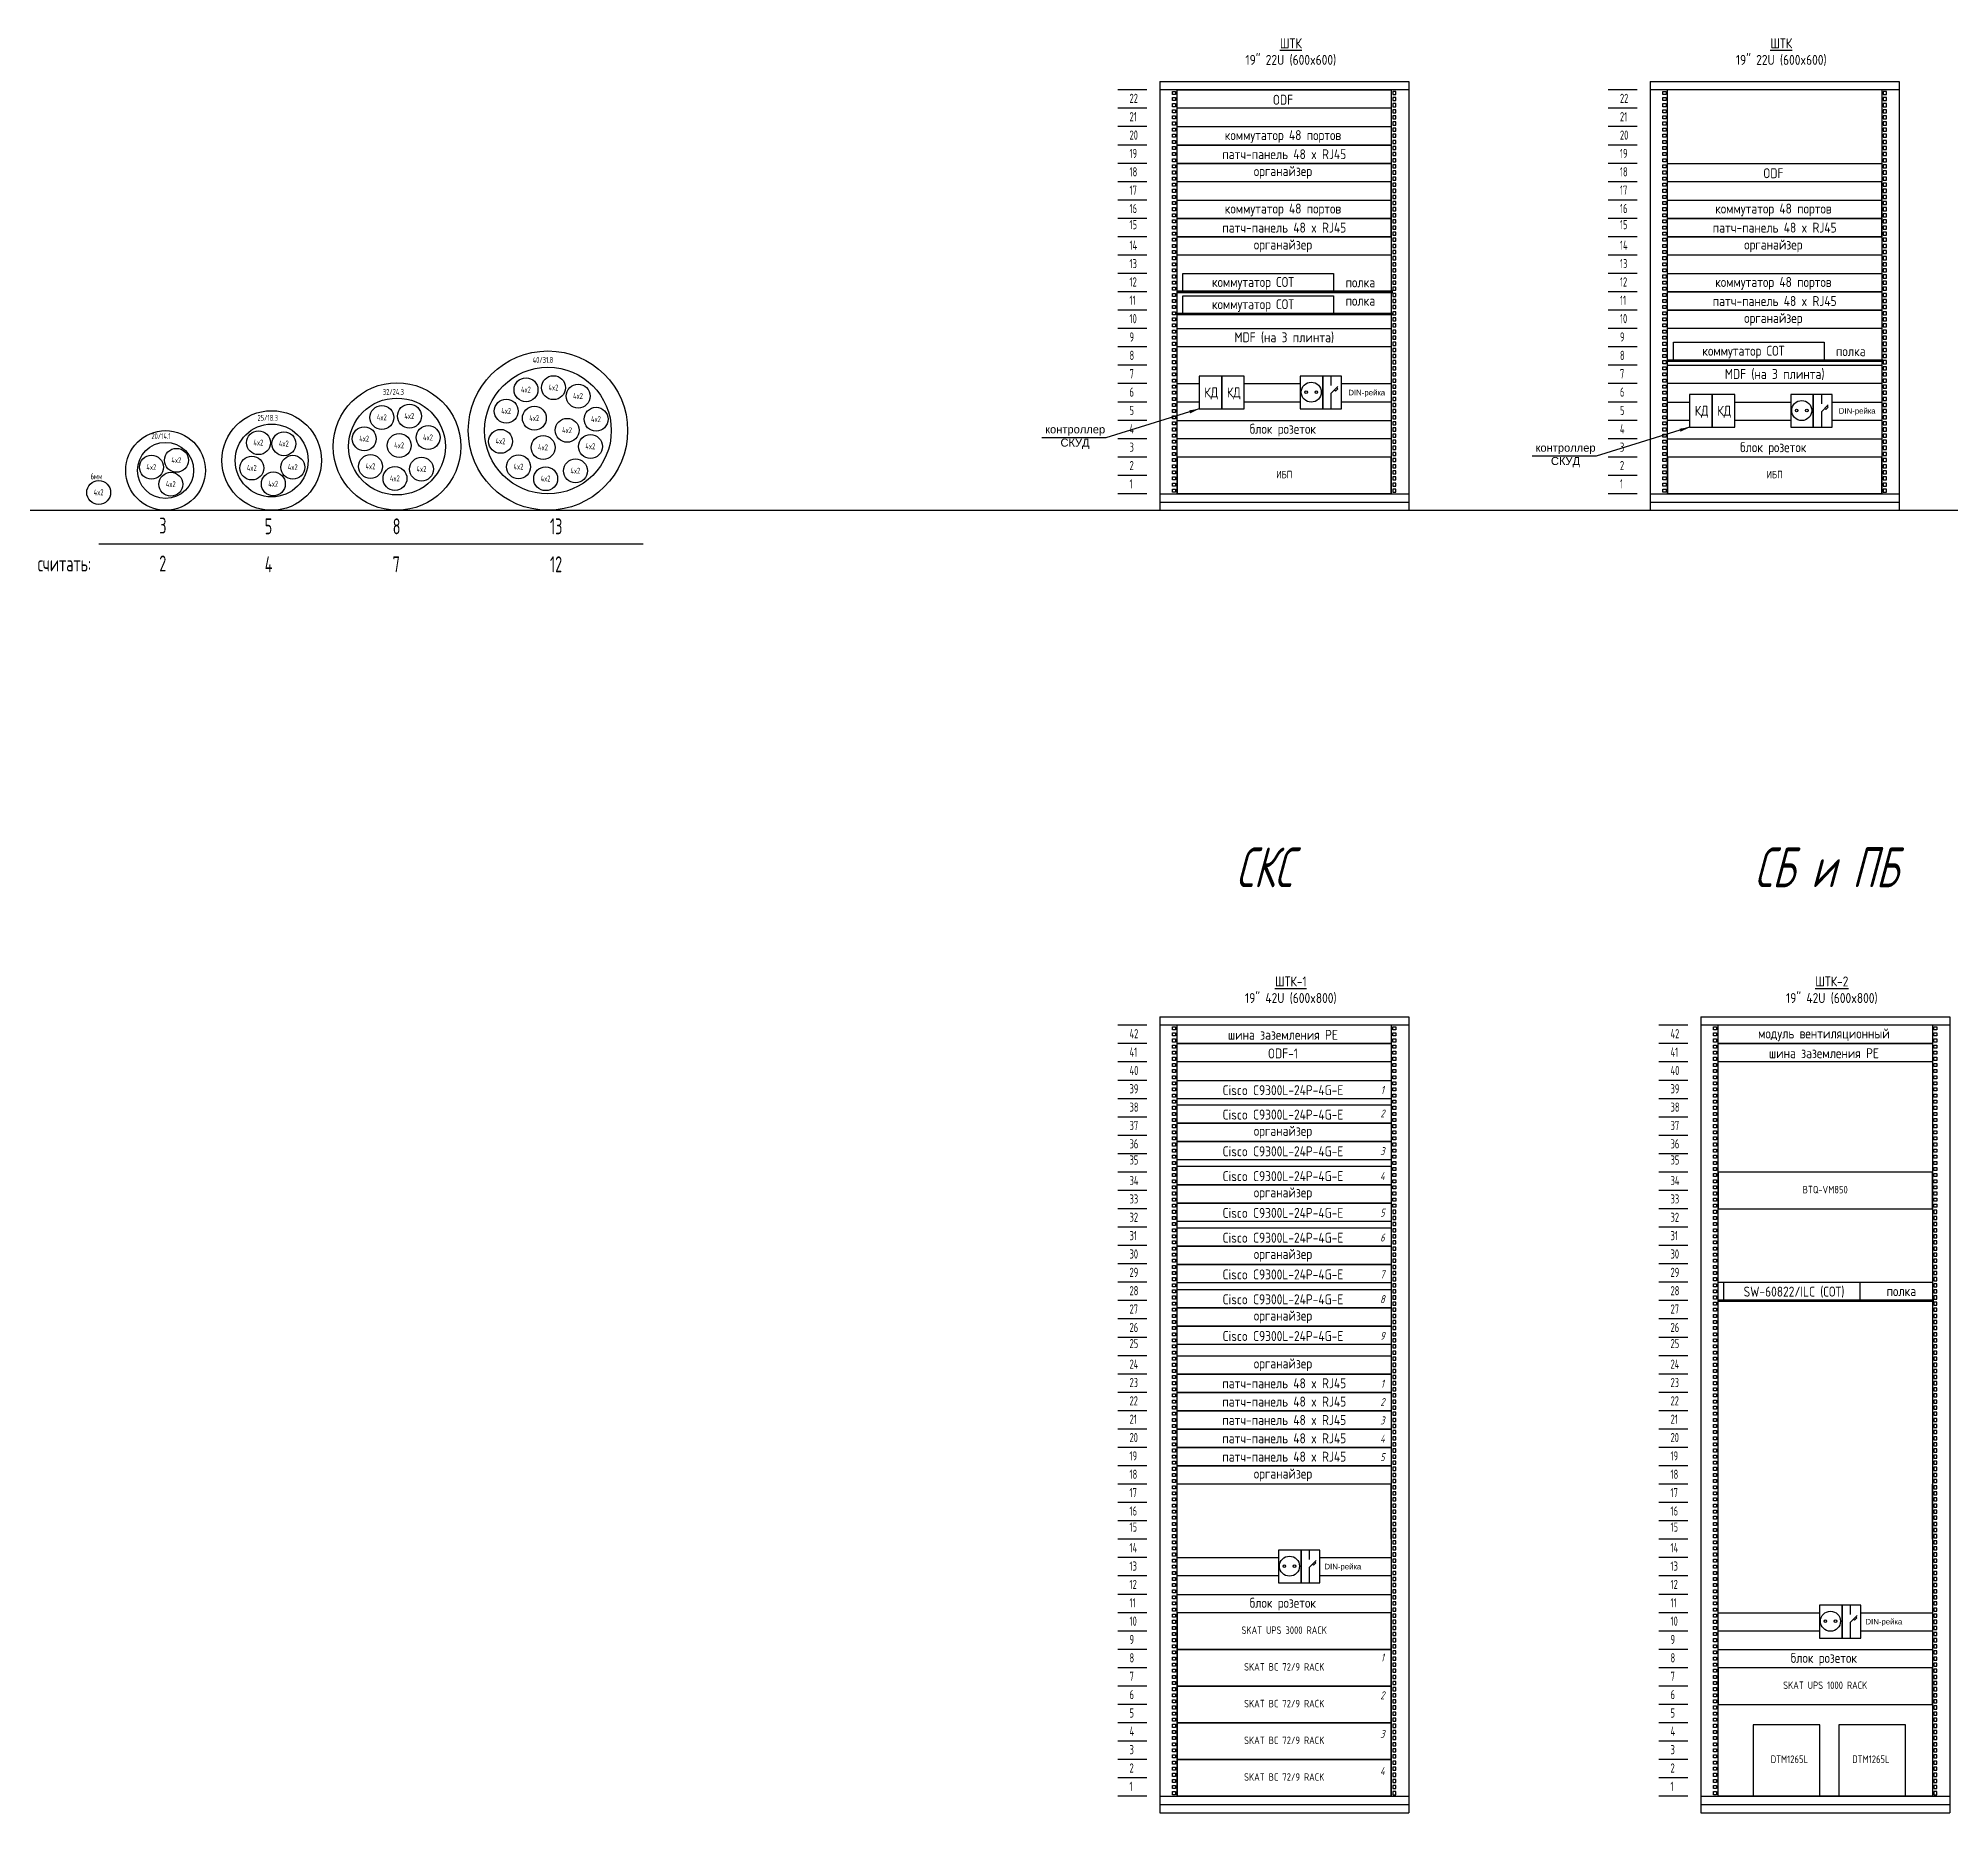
# Model space of a CAD drawing. Header units: millimetres. Extents: x 5341 to 10690, y -2643 to -1904.
# Drawn here: x 8810.9 to 9290.8, y -2642.7 to -2197.3 of the extents above; entities that cross this region are included whole.
import ezdxf
from ezdxf.enums import TextEntityAlignment as Align

# ---------------------------------------------------------------- set-up
doc = ezdxf.new("R2010")
doc.units = ezdxf.units.MM
doc.layers.add('непечать', color=5, linetype='Continuous', plot=False)
doc.styles.add('ROM25', font='romans.shx', dxfattribs={"width": 0.8, "height": 250})
doc.styles.get("Standard").update_dxf_attribs({"font": 'arial.ttf'})
doc.styles.add('ЦАММИТ', font='cs_gost2304.shx', dxfattribs={"width": 0.8})
doc.dimstyles.new('ISO-25', dxfattribs={"dimtxt": 2.5, "dimasz": 2.5, "dimexe": 1.25, "dimexo": 0.625, "dimtad": 1, "dimtxsty": 'Standard', "dimcen": 2.5, "dimadec": 0, "dimazin": 0, "dimtfac": 1, "dimtmove": 0, "dimatfit": 3, "dimfxl": 1, "dimarcsym": 0})

msp = doc.modelspace()

# ---------------------------------------------------------------- texts
at = {"style": 'ЦАММИТ', "width": 0.8}
for s, height, p in [('22', 2.304, (9084.891, -2213.551)), ('22', 2.304, (9084.891, -2213.551)), ('22', 2.304, (9207.996, -2213.551)), ('22', 2.304, (9207.996, -2213.551)), ('21', 2.304, (9084.891, -2218.159)), ('21', 2.304, (9084.891, -2218.159)), ('21', 2.304, (9207.996, -2218.159)), ('21', 2.304, (9207.996, -2218.159)), ('20', 2.304, (9084.891, -2222.767)), ('20', 2.304, (9084.891, -2222.767)), ('20', 2.304, (9207.996, -2222.767)), ('20', 2.304, (9207.996, -2222.767)), ('19', 2.304, (9084.891, -2227.375)), ('19', 2.304, (9084.891, -2227.375)), ('19', 2.304, (9207.996, -2227.375)), ('19', 2.304, (9207.996, -2227.375)), ('18', 2.304, (9084.891, -2231.983)), ('18', 2.304, (9084.891, -2231.983)), ('18', 2.304, (9207.996, -2231.983)), ('18', 2.304, (9207.996, -2231.983)), ('17', 2.304, (9084.891, -2236.591)), ('17', 2.304, (9084.891, -2236.591)), ('17', 2.304, (9207.996, -2236.591)), ('17', 2.304, (9207.996, -2236.591)), ('16', 2.304, (9084.891, -2241.199)), ('16', 2.304, (9084.891, -2241.199)), ('16', 2.304, (9207.996, -2241.199)), ('16', 2.304, (9207.996, -2241.199)), ('15', 2.304, (9084.891, -2245.241)), ('15', 2.304, (9084.891, -2245.241)), ('15', 2.304, (9207.996, -2245.241)), ('15', 2.304, (9207.996, -2245.241)), ('14', 2.304, (9084.891, -2250.415)), ('14', 2.304, (9084.891, -2250.415)), ('14', 2.304, (9207.996, -2250.415)), ('14', 2.304, (9207.996, -2250.415)), ('13', 2.304, (9084.891, -2255.023)), ('13', 2.304, (9084.891, -2255.023)), ('13', 2.304, (9207.996, -2255.023)), ('13', 2.304, (9207.996, -2255.023)), ('12', 2.304, (9084.891, -2259.631)), ('12', 2.304, (9084.891, -2259.631)), ('12', 2.304, (9207.996, -2259.631)), ('12', 2.304, (9207.996, -2259.631)), ('11', 2.304, (9084.891, -2264.239)), ('11', 2.304, (9084.891, -2264.239)), ('11', 2.304, (9207.996, -2264.239)), ('11', 2.304, (9207.996, -2264.239)), ('10', 2.304, (9084.891, -2268.847)), ('10', 2.304, (9084.891, -2268.847)), ('10', 2.304, (9207.996, -2268.847)), ('10', 2.304, (9207.996, -2268.847)), ('9', 2.304, (9084.891, -2273.455)), ('9', 2.304, (9084.891, -2273.455)), ('9', 2.304, (9207.996, -2273.455)), ('9', 2.304, (9207.996, -2273.455)), ('40/31.8', 1.5, (8935.065, -2278.812)), ('8', 2.304, (9084.891, -2278.063)), ('8', 2.304, (9084.891, -2278.063)), ('8', 2.304, (9207.996, -2278.063)), ('8', 2.304, (9207.996, -2278.063)), ('7', 2.304, (9084.891, -2282.671)), ('7', 2.304, (9084.891, -2282.671)), ('7', 2.304, (9207.996, -2282.671)), ('7', 2.304, (9207.996, -2282.671)), ('32/24.3', 1.5, (8897.459, -2286.845)), ('6', 2.304, (9084.891, -2287.279)), ('6', 2.304, (9084.891, -2287.279)), ('6', 2.304, (9207.996, -2287.279)), ('6', 2.304, (9207.996, -2287.279)), ('25/18.3', 1.5, (8865.995, -2293.345)), ('5', 2.304, (9084.891, -2291.887)), ('5', 2.304, (9084.891, -2291.887)), ('5', 2.304, (9207.996, -2291.887)), ('5', 2.304, (9207.996, -2291.887)), ('20/14.1', 1.5, (8839.371, -2297.945)), ('4', 2.304, (9084.891, -2296.495)), ('4', 2.304, (9084.891, -2296.495)), ('4', 2.304, (9207.996, -2296.495)), ('4', 2.304, (9207.996, -2296.495)), ('3', 2.304, (9084.891, -2301.103)), ('3', 2.304, (9084.891, -2301.103)), ('3', 2.304, (9207.996, -2301.103)), ('3', 2.304, (9207.996, -2301.103)), ('6мм', 1.5, (8824.113, -2308.021)), ('2', 2.304, (9084.891, -2305.711)), ('2', 2.304, (9084.891, -2305.711)), ('2', 2.304, (9207.996, -2305.711)), ('2', 2.304, (9207.996, -2305.711)), ('1', 2.304, (9084.891, -2310.319)), ('1', 2.304, (9084.891, -2310.319)), ('1', 2.304, (9207.996, -2310.319)), ('1', 2.304, (9207.996, -2310.319)), ('3', 4, (8841.335, -2321.634)), ('5', 4, (8867.809, -2321.831)), ('8', 4, (8899.927, -2321.831)), ('13', 4, (8939.405, -2321.831)), ('2', 4, (8841.335, -2331.159)), ('считать:', 4, (8810.802, -2331.159)), ('4', 4, (8867.809, -2331.356)), ('7', 4, (8899.927, -2331.356)), ('12', 4, (8939.405, -2331.356)), ('42', 2.304, (9084.891, -2448.332)), ('42', 2.304, (9220.695, -2448.332)), ('41', 2.304, (9084.891, -2452.94)), ('41', 2.304, (9220.695, -2452.94)), ('40', 2.304, (9084.891, -2457.548)), ('40', 2.304, (9220.695, -2457.548)), ('39', 2.304, (9084.891, -2462.156)), ('39', 2.304, (9220.695, -2462.156)), ('38', 2.304, (9084.891, -2466.764)), ('38', 2.304, (9220.695, -2466.764)), ('37', 2.304, (9084.891, -2471.372)), ('37', 2.304, (9220.695, -2471.372)), ('36', 2.304, (9084.891, -2475.98)), ('36', 2.304, (9220.695, -2475.98)), ('35', 2.304, (9084.891, -2480.022)), ('35', 2.304, (9220.695, -2480.022)), ('34', 2.304, (9084.891, -2485.196)), ('34', 2.304, (9220.695, -2485.196)), ('33', 2.304, (9084.891, -2489.804)), ('33', 2.304, (9220.695, -2489.804)), ('32', 2.304, (9084.891, -2494.412)), ('32', 2.304, (9220.695, -2494.412)), ('31', 2.304, (9084.891, -2499.02)), ('31', 2.304, (9220.695, -2499.02)), ('30', 2.304, (9084.891, -2503.628)), ('30', 2.304, (9084.891, -2503.628)), ('30', 2.304, (9220.695, -2503.628)), ('30', 2.304, (9220.695, -2503.628)), ('29', 2.304, (9084.891, -2508.236)), ('29', 2.304, (9084.891, -2508.236)), ('29', 2.304, (9220.695, -2508.236)), ('29', 2.304, (9220.695, -2508.236)), ('28', 2.304, (9084.891, -2512.844)), ('28', 2.304, (9084.891, -2512.844)), ('28', 2.304, (9220.695, -2512.844)), ('28', 2.304, (9220.695, -2512.844)), ('27', 2.304, (9084.891, -2517.452)), ('27', 2.304, (9084.891, -2517.452)), ('27', 2.304, (9220.695, -2517.452)), ('27', 2.304, (9220.695, -2517.452)), ('26', 2.304, (9084.891, -2522.06)), ('26', 2.304, (9084.891, -2522.06)), ('25', 2.304, (9084.891, -2526.102)), ('25', 2.304, (9084.891, -2526.102)), ('26', 2.304, (9220.695, -2522.06)), ('26', 2.304, (9220.695, -2522.06)), ('25', 2.304, (9220.695, -2526.102)), ('25', 2.304, (9220.695, -2526.102)), ('24', 2.304, (9084.891, -2531.276)), ('24', 2.304, (9084.891, -2531.276)), ('24', 2.304, (9220.695, -2531.276)), ('24', 2.304, (9220.695, -2531.276)), ('23', 2.304, (9084.891, -2535.884)), ('23', 2.304, (9084.891, -2535.884)), ('22', 2.304, (9084.891, -2540.492)), ('22', 2.304, (9084.891, -2540.492)), ('23', 2.304, (9220.695, -2535.884)), ('23', 2.304, (9220.695, -2535.884)), ('22', 2.304, (9220.695, -2540.492)), ('22', 2.304, (9220.695, -2540.492)), ('21', 2.304, (9084.891, -2545.1)), ('21', 2.304, (9084.891, -2545.1)), ('21', 2.304, (9220.695, -2545.1)), ('21', 2.304, (9220.695, -2545.1)), ('20', 2.304, (9084.891, -2549.708)), ('20', 2.304, (9084.891, -2549.708)), ('20', 2.304, (9220.695, -2549.708)), ('20', 2.304, (9220.695, -2549.708)), ('19', 2.304, (9084.891, -2554.316)), ('19', 2.304, (9084.891, -2554.316)), ('19', 2.304, (9220.695, -2554.316)), ('19', 2.304, (9220.695, -2554.316)), ('18', 2.304, (9084.891, -2558.924)), ('18', 2.304, (9084.891, -2558.924)), ('18', 2.304, (9220.695, -2558.924)), ('18', 2.304, (9220.695, -2558.924)), ('17', 2.304, (9084.891, -2563.532)), ('17', 2.304, (9084.891, -2563.532)), ('17', 2.304, (9220.695, -2563.532)), ('17', 2.304, (9220.695, -2563.532)), ('16', 2.304, (9084.891, -2568.14)), ('16', 2.304, (9084.891, -2568.14)), ('16', 2.304, (9220.695, -2568.14)), ('16', 2.304, (9220.695, -2568.14)), ('15', 2.304, (9084.891, -2572.182)), ('15', 2.304, (9084.891, -2572.182)), ('15', 2.304, (9220.695, -2572.182)), ('15', 2.304, (9220.695, -2572.182)), ('14', 2.304, (9084.891, -2577.356)), ('14', 2.304, (9084.891, -2577.356)), ('14', 2.304, (9220.695, -2577.356)), ('14', 2.304, (9220.695, -2577.356)), ('13', 2.304, (9084.891, -2581.964)), ('13', 2.304, (9084.891, -2581.964)), ('13', 2.304, (9220.695, -2581.964)), ('13', 2.304, (9220.695, -2581.964)), ('12', 2.304, (9084.891, -2586.572)), ('12', 2.304, (9084.891, -2586.572)), ('12', 2.304, (9220.695, -2586.572)), ('12', 2.304, (9220.695, -2586.572)), ('11', 2.304, (9084.891, -2591.18)), ('11', 2.304, (9084.891, -2591.18)), ('11', 2.304, (9220.695, -2591.18)), ('11', 2.304, (9220.695, -2591.18)), ('10', 2.304, (9084.891, -2595.788)), ('10', 2.304, (9084.891, -2595.788)), ('10', 2.304, (9220.695, -2595.788)), ('10', 2.304, (9220.695, -2595.788)), ('9', 2.304, (9084.891, -2600.396)), ('9', 2.304, (9084.891, -2600.396)), ('9', 2.304, (9220.695, -2600.396)), ('9', 2.304, (9220.695, -2600.396)), ('8', 2.304, (9084.891, -2605.004)), ('8', 2.304, (9084.891, -2605.004)), ('8', 2.304, (9220.695, -2605.004)), ('8', 2.304, (9220.695, -2605.004)), ('7', 2.304, (9084.891, -2609.612)), ('7', 2.304, (9084.891, -2609.612)), ('7', 2.304, (9220.695, -2609.612)), ('7', 2.304, (9220.695, -2609.612)), ('6', 2.304, (9084.891, -2614.22)), ('6', 2.304, (9084.891, -2614.22)), ('6', 2.304, (9220.695, -2614.22)), ('6', 2.304, (9220.695, -2614.22)), ('5', 2.304, (9084.891, -2618.828)), ('5', 2.304, (9084.891, -2618.828)), ('5', 2.304, (9220.695, -2618.828)), ('5', 2.304, (9220.695, -2618.828)), ('4', 2.304, (9084.891, -2623.436)), ('4', 2.304, (9084.891, -2623.436)), ('4', 2.304, (9220.695, -2623.436)), ('4', 2.304, (9220.695, -2623.436)), ('3', 2.304, (9084.891, -2628.044)), ('3', 2.304, (9084.891, -2628.044)), ('3', 2.304, (9220.695, -2628.044)), ('3', 2.304, (9220.695, -2628.044)), ('2', 2.304, (9084.891, -2632.652)), ('2', 2.304, (9084.891, -2632.652)), ('2', 2.304, (9220.695, -2632.652)), ('2', 2.304, (9220.695, -2632.652)), ('1', 2.304, (9084.891, -2637.26)), ('1', 2.304, (9084.891, -2637.26)), ('1', 2.304, (9220.695, -2637.26)), ('1', 2.304, (9220.695, -2637.26))]:
    msp.add_text(s, height=height, dxfattribs=at).set_placement(p)
at = {"color": 2, "style": 'ROM25', "oblique": 15, "width": 0.644723}
for s, p in [('СКС', (9118.628, -2410.403)), ('СБ и ПБ', (9259.748, -2410.403))]:
    msp.add_text(s, height=10, dxfattribs=at).set_placement(p, align=Align.CENTER)
at = {"color": 0, "style": 'ROM25', "oblique": 15, "width": 0.644723}
for s, p in [('1', (9148.353, -2462.312)), ('2', (9148.353, -2468.212)), ('3', (9148.353, -2477.655)), ('4', (9148.353, -2483.895)), ('5', (9148.353, -2493.111)), ('6', (9148.353, -2499.352)), ('7', (9148.353, -2508.568)), ('8', (9148.353, -2514.808)), ('9', (9148.353, -2524.024)), ('1', (9148.353, -2536.04)), ('2', (9148.353, -2540.648)), ('3', (9148.353, -2545.256)), ('4', (9148.353, -2549.864)), ('5', (9148.353, -2554.472)), ('1', (9148.353, -2604.761)), ('2', (9148.353, -2614.255)), ('3', (9148.353, -2623.934)), ('4', (9148.353, -2633.244))]:
    msp.add_text(s, height=2, dxfattribs=at).set_placement(p, align=Align.CENTER)
at = {"linetype": 'Continuous', "char_height": 2.5, "attachment_point": 5, "style": 'ROM25'}
for s, insert, width in [('{\\LШТК\\P}19" 22U (600x600)', (9125.373, -2200.781), 53.76), ('{\\LШТК\\P}19" 22U (600x600)', (9248.477, -2200.781), 53.76), ('ODF', (9123.396, -2212.756), 53.10108), ('коммутатор 48 портов', (9123.396, -2221.972), 53.10108), ('\\pt37.5;патч-панель 48 x RJ45', (9123.725, -2226.412), 53.76), ('органайзер', (9123.396, -2231.006), 53.10108), ('ODF', (9246.5, -2231.188), 53.10108), ('{\\W0.8;коммутатор 48 портов}', (9123.396, -2240.404), 53.10108), ('коммутатор 48 портов', (9246.5, -2240.404), 53.10108), ('\\pt37.5;патч-панель 48 x RJ45', (9123.725, -2244.844), 53.76), ('\\pt37.5;патч-панель 48 x RJ45', (9246.83, -2244.844), 53.76), ('органайзер', (9123.396, -2249.438), 53.10108), ('органайзер', (9246.5, -2249.438), 53.10108), ('коммутатор СОТ', (9115.883, -2258.836), 38.07494), ('полка', (9142.836, -2258.591), 53.10108), ('{\\W0.8;коммутатор 48 портов}', (9246.5, -2258.836), 53.10108), ('коммутатор СОТ', (9115.883, -2264.408), 38.07494), ('полка', (9142.836, -2263.199), 53.10108), ('\\pt37.5;патч-панель 48 x RJ45', (9246.83, -2263.276), 53.76), ('органайзер', (9246.5, -2267.87), 53.10108), ('\\pt37.5;MDF (на 3 плинта)', (9123.725, -2272.492), 53.76), ('коммутатор СОТ', (9238.987, -2276.108), 38.07494), ('полка', (9265.94, -2275.863), 53.10108), ('\\pt37.5;MDF (на 3 плинта)', (9246.83, -2281.708), 53.76), ('КД', (9105.4, -2286.47), 7.88445), ('КД', (9111.068, -2286.47), 7.88445), ('КД', (9228.504, -2291.078), 7.88445), ('КД', (9234.172, -2291.078), 7.88445), ('блок розеток', (9123.376, -2295.7), 53.10108), ('блок розеток', (9246.481, -2300.308), 53.10108), ('{\\LШТК-1\\P}19" 42U (600x800)', (9125.373, -2436.275), 53.76), ('{\\LШТК-2\\P}19" 42U (600x800)', (9261.177, -2436.275), 53.76), ('шина заземления РЕ', (9123.396, -2447.467), 53.10108), ('модуль вентиляционный', (9259.2, -2447.467), 53.10108), ('ODF-1', (9123.396, -2452.145), 53.10108), ('шина заземления РЕ', (9259.2, -2452.075), 53.10108), ('Cisco C9300L-24P-4G-E', (9123.396, -2461.361), 53.10108), ('Cisco C9300L-24P-4G-E', (9123.396, -2467.488), 53.10108), ('органайзер', (9123.396, -2471.914), 53.10108), ('Cisco C9300L-24P-4G-E', (9123.396, -2476.704), 53.10108), ('Cisco C9300L-24P-4G-E', (9123.396, -2482.944), 53.10108), ('органайзер', (9123.396, -2487.37), 53.10108), ('Cisco C9300L-24P-4G-E', (9123.396, -2492.16), 53.10108), ('Cisco C9300L-24P-4G-E', (9123.396, -2498.4), 53.10108), ('органайзер', (9123.396, -2502.826), 53.10108), ('Cisco C9300L-24P-4G-E', (9123.396, -2507.616), 53.10108), ('Cisco C9300L-24P-4G-E', (9123.396, -2513.857), 53.10108), ('SW-60822/ILC (СОТ)', (9251.687, -2512.049), 38.07494), ('полка', (9278.64, -2511.805), 53.10108), ('органайзер', (9123.396, -2518.283), 53.10108), ('Cisco C9300L-24P-4G-E', (9123.396, -2523.073), 53.10108), ('органайзер', (9123.396, -2530.299), 53.10108), ('\\pt37.5;патч-панель 48 x RJ45', (9123.725, -2534.921), 53.76), ('\\pt37.5;патч-панель 48 x RJ45', (9123.725, -2539.529), 53.76), ('\\pt37.5;патч-панель 48 x RJ45', (9123.725, -2544.137), 53.76), ('\\pt37.5;патч-панель 48 x RJ45', (9123.725, -2548.745), 53.76), ('\\pt37.5;патч-панель 48 x RJ45', (9123.725, -2553.353), 53.76), ('органайзер', (9123.396, -2557.947), 53.10108), ('блок розеток', (9123.376, -2590.385), 53.10108), ('блок розеток', (9259.18, -2604.209), 53.10108)]:
    msp.add_mtext(s, dxfattribs=dict(at, insert=insert, width=width))
at = {"linetype": 'Continuous', "lineweight": -2, "attachment_point": 1}
for s, insert, char_height, width in [('\\pi25.737;DIN-рейка', (9114.083, -2285.56), 1.4, 60.47105), ('\\pi25.737;DIN-рейка', (9237.188, -2290.168), 1.4, 60.47105), ('\\pi-0.95286;контроллер \\P\\pi2.8998;СКУД', (9064.657, -2294.481), 2, 12.87464), ('\\pi-0.95286;контроллер \\P\\pi2.8998;СКУД', (9187.761, -2299.089), 2, 12.87464), ('\\pi25.737;DIN-рейка', (9108.08, -2580.245), 1.4, 60.47105), ('\\pi25.737;DIN-рейка', (9243.883, -2594.069), 1.4, 60.47105)]:
    msp.add_mtext(s, dxfattribs=dict(at, insert=insert, char_height=char_height, width=width))
at = {"color": 1, "linetype": 'Continuous', "char_height": 2.5, "attachment_point": 5, "style": 'ROM25'}
for s, insert, width in [('{\\H0.75x;\\C256;ИБП}', (9123.715, -2306.827), 53.74042), ('{\\H0.75x;\\C256;ИБП}', (9246.82, -2306.827), 53.74042), ('{\\H0.75x;\\C256;BTQ-VM850}', (9259.519, -2486.312), 53.74042), ('{\\H0.75x;\\C256;SKAT UPS 3000 RACK}', (9123.715, -2596.904), 53.74042), ('{\\H0.75x;\\C256;SKAT BC 72/9 RACK}', (9123.715, -2606.12), 53.74042), ('{\\H0.75x;\\C256;SKAT UPS 1000 RACK}', (9259.519, -2610.728), 53.74042), ('{\\H0.75x;\\C256;SKAT BC 72/9 RACK}', (9123.715, -2615.336), 53.74042), ('{\\H0.75x;\\C256;SKAT BC 72/9 RACK}', (9123.715, -2624.552), 53.74042), ('{\\H0.75x;\\C256;DTM1265L}', (9250.533, -2629.289), 12.66012), ('{\\H0.75x;\\C256;DTM1265L}', (9270.988, -2629.289), 12.66012), ('{\\H0.75x;\\C256;SKAT BC 72/9 RACK}', (9123.715, -2633.768), 53.74042)]:
    msp.add_mtext(s, dxfattribs=dict(at, insert=insert, width=width))

# ---------------------------------------------------------------- blocks, each defined once
blk = doc.blocks.new('utp 4x2')
at = {"lineweight": -3}
blk.add_circle((0, 0), 3, dxfattribs=at)
at = {"style": 'ЦАММИТ', "width": 0.8}
blk.add_text('4x2', height=1.5, dxfattribs=at).set_placement((-1.26, -0.71))

# ---------------------------------------------------------------- linework, layer by layer
for p, q in [((9089.2, -2210.284), (9081.954, -2210.284)), ((9089.2, -2210.284), (9081.954, -2210.284)), ((9092.47, -2208.146), (9092.47, -2315.798)), ((9092.47, -2208.146), (9092.47, -2315.798)), ((9092.47, -2208.146), (9154.98, -2208.146)), ((9092.47, -2210.215), (9154.98, -2210.215)), ((9096.845, -2311.66), (9096.845, -2210.215)), ((9150.605, -2210.215), (9150.605, -2311.66)), ((9154.98, -2208.146), (9154.98, -2315.798)), ((9154.98, -2208.146), (9154.98, -2315.798)), ((9212.305, -2210.284), (9205.058, -2210.284)), ((9212.305, -2210.284), (9205.058, -2210.284)), ((9215.575, -2208.146), (9215.575, -2315.798)), ((9215.575, -2208.146), (9215.575, -2315.798)), ((9215.575, -2208.146), (9278.085, -2208.146)), ((9215.575, -2210.215), (9278.085, -2210.215)), ((9219.95, -2311.66), (9219.95, -2210.215)), ((9273.71, -2210.215), (9273.71, -2311.66)), ((9278.085, -2208.146), (9278.085, -2315.798)), ((9278.085, -2208.146), (9278.085, -2315.798)), ((9089.2, -2214.892), (9081.954, -2214.892)), ((9089.2, -2214.892), (9081.954, -2214.892)), ((9212.305, -2214.892), (9205.058, -2214.892)), ((9212.305, -2214.892), (9205.058, -2214.892)), ((9089.2, -2219.5), (9081.954, -2219.5)), ((9089.2, -2219.5), (9081.954, -2219.5)), ((9212.305, -2219.5), (9205.058, -2219.5)), ((9212.305, -2219.5), (9205.058, -2219.5)), ((9089.2, -2224.108), (9081.954, -2224.108)), ((9089.2, -2224.108), (9081.954, -2224.108)), ((9212.305, -2224.108), (9205.058, -2224.108)), ((9212.305, -2224.108), (9205.058, -2224.108)), ((9089.2, -2228.716), (9081.954, -2228.716)), ((9089.2, -2228.716), (9081.954, -2228.716)), ((9212.305, -2228.716), (9205.058, -2228.716)), ((9212.305, -2228.716), (9205.058, -2228.716)), ((9089.2, -2233.324), (9081.954, -2233.324)), ((9089.2, -2233.324), (9081.954, -2233.324)), ((9150.605, -2247.133), (9150.605, -2233.309)), ((9150.605, -2247.133), (9150.605, -2233.309)), ((9212.305, -2233.324), (9205.058, -2233.324)), ((9212.305, -2233.324), (9205.058, -2233.324)), ((9273.71, -2247.133), (9273.71, -2233.309)), ((9273.71, -2247.133), (9273.71, -2233.309)), ((9089.2, -2237.932), (9081.954, -2237.932)), ((9089.2, -2237.932), (9081.954, -2237.932)), ((9212.305, -2237.932), (9205.058, -2237.932)), ((9212.305, -2237.932), (9205.058, -2237.932)), ((9089.2, -2242.54), (9081.954, -2242.54)), ((9089.2, -2242.54), (9081.954, -2242.54)), ((9212.305, -2242.54), (9205.058, -2242.54)), ((9212.305, -2242.54), (9205.058, -2242.54)), ((9089.2, -2247.148), (9081.954, -2247.148)), ((9089.2, -2247.148), (9081.954, -2247.148)), ((9212.305, -2247.148), (9205.058, -2247.148)), ((9212.305, -2247.148), (9205.058, -2247.148)), ((9089.2, -2251.756), (9081.954, -2251.756)), ((9089.2, -2251.756), (9081.954, -2251.756)), ((9212.305, -2251.756), (9205.058, -2251.756)), ((9212.305, -2251.756), (9205.058, -2251.756)), ((9089.2, -2256.364), (9081.954, -2256.364)), ((9089.2, -2256.364), (9081.954, -2256.364)), ((9212.305, -2256.364), (9205.058, -2256.364)), ((9212.305, -2256.364), (9205.058, -2256.364)), ((9089.2, -2260.972), (9081.954, -2260.972)), ((9089.2, -2260.972), (9081.954, -2260.972)), ((9212.305, -2260.972), (9205.058, -2260.972)), ((9212.305, -2260.972), (9205.058, -2260.972)), ((9089.2, -2265.58), (9081.954, -2265.58)), ((9089.2, -2265.58), (9081.954, -2265.58)), ((9212.305, -2265.58), (9205.058, -2265.58)), ((9212.305, -2265.58), (9205.058, -2265.58)), ((9089.2, -2270.188), (9081.954, -2270.188)), ((9089.2, -2270.188), (9081.954, -2270.188)), ((9212.305, -2270.188), (9205.058, -2270.188)), ((9212.305, -2270.188), (9205.058, -2270.188)), ((9089.2, -2274.796), (9081.954, -2274.796)), ((9089.2, -2274.796), (9081.954, -2274.796)), ((9212.305, -2274.796), (9205.058, -2274.796)), ((9212.305, -2274.796), (9205.058, -2274.796)), ((9089.2, -2279.404), (9081.954, -2279.404)), ((9089.2, -2279.404), (9081.954, -2279.404)), ((9089.2, -2284.012), (9081.954, -2284.012)), ((9089.2, -2284.012), (9081.954, -2284.012)), ((9135.46, -2282.122), (9135.46, -2284.44)), ((9212.305, -2279.404), (9205.058, -2279.404)), ((9212.305, -2279.404), (9205.058, -2279.404)), ((9212.305, -2284.012), (9205.058, -2284.012)), ((9212.305, -2284.012), (9205.058, -2284.012)), ((9089.2, -2288.62), (9081.954, -2288.62)), ((9089.2, -2288.62), (9081.954, -2288.62)), ((9135.46, -2286.466), (9137.189, -2284.738)), ((9135.46, -2286.466), (9135.46, -2290.364)), ((9136.551, -2285.905), (9136.286, -2285.641)), ((9137.154, -2285.302), (9136.551, -2285.905)), ((9136.89, -2285.038), (9137.154, -2285.302)), ((9212.305, -2288.62), (9205.058, -2288.62)), ((9212.305, -2288.62), (9205.058, -2288.62)), ((9258.565, -2286.73), (9258.565, -2289.048)), ((9089.2, -2293.228), (9081.954, -2293.228)), ((9089.2, -2293.228), (9081.954, -2293.228)), ((9212.305, -2293.228), (9205.058, -2293.228)), ((9212.305, -2293.228), (9205.058, -2293.228)), ((9258.565, -2291.074), (9260.294, -2289.346)), ((9258.565, -2291.074), (9258.565, -2294.972)), ((9259.655, -2290.513), (9259.391, -2290.249)), ((9260.259, -2289.91), (9259.655, -2290.513)), ((9259.994, -2289.646), (9260.259, -2289.91)), ((9089.2, -2297.836), (9081.954, -2297.836)), ((9089.2, -2297.836), (9081.954, -2297.836)), ((9212.305, -2297.836), (9205.058, -2297.836)), ((9212.305, -2297.836), (9205.058, -2297.836)), ((9089.2, -2302.444), (9081.954, -2302.444)), ((9089.2, -2302.444), (9081.954, -2302.444)), ((9212.305, -2302.444), (9205.058, -2302.444)), ((9212.305, -2302.444), (9205.058, -2302.444)), ((9089.2, -2307.052), (9081.954, -2307.052)), ((9089.2, -2307.052), (9081.954, -2307.052)), ((9212.305, -2307.052), (9205.058, -2307.052)), ((9212.305, -2307.052), (9205.058, -2307.052)), ((9089.2, -2311.66), (9081.954, -2311.66)), ((9089.2, -2311.66), (9081.954, -2311.66)), ((9092.47, -2311.66), (9154.98, -2311.66)), ((9092.47, -2311.66), (9154.98, -2311.66)), ((9150.605, -2311.66), (9096.845, -2311.66)), ((9212.305, -2311.66), (9205.058, -2311.66)), ((9212.305, -2311.66), (9205.058, -2311.66)), ((9215.575, -2311.66), (9278.085, -2311.66)), ((9215.575, -2311.66), (9278.085, -2311.66)), ((9273.71, -2311.66), (9219.95, -2311.66)), ((9092.47, -2313.729), (9154.98, -2313.729)), ((9092.47, -2313.729), (9154.98, -2313.729)), ((9092.47, -2315.798), (9154.98, -2315.798)), ((9092.47, -2315.798), (9154.98, -2315.798)), ((9215.575, -2313.729), (9278.085, -2313.729)), ((9215.575, -2313.729), (9278.085, -2313.729)), ((9215.575, -2315.798), (9278.085, -2315.798)), ((9215.575, -2315.798), (9278.085, -2315.798)), ((9089.2, -2445.065), (9081.954, -2445.065)), ((9089.2, -2445.065), (9081.954, -2445.065)), ((9092.47, -2442.927), (9092.47, -2642.739)), ((9092.47, -2442.927), (9154.98, -2442.927)), ((9092.47, -2444.996), (9154.98, -2444.996)), ((9096.845, -2638.601), (9096.845, -2444.996)), ((9150.605, -2444.996), (9150.605, -2638.601)), ((9154.98, -2442.927), (9154.98, -2642.739)), ((9225.004, -2445.065), (9217.758, -2445.065)), ((9225.004, -2445.065), (9217.758, -2445.065)), ((9228.274, -2442.927), (9228.274, -2642.739)), ((9228.274, -2442.927), (9290.784, -2442.927)), ((9228.274, -2444.996), (9290.784, -2444.996)), ((9232.649, -2638.601), (9232.649, -2444.996)), ((9286.409, -2444.996), (9286.409, -2638.601)), ((9290.784, -2442.927), (9290.784, -2642.739)), ((9089.2, -2449.673), (9081.954, -2449.673)), ((9089.2, -2449.673), (9081.954, -2449.673)), ((9225.004, -2449.673), (9217.758, -2449.673)), ((9225.004, -2449.673), (9217.758, -2449.673)), ((9089.2, -2454.281), (9081.954, -2454.281)), ((9089.2, -2454.281), (9081.954, -2454.281)), ((9225.004, -2454.281), (9217.758, -2454.281)), ((9225.004, -2454.281), (9217.758, -2454.281)), ((9089.2, -2458.889), (9081.954, -2458.889)), ((9089.2, -2458.889), (9081.954, -2458.889)), ((9225.004, -2458.889), (9217.758, -2458.889)), ((9225.004, -2458.889), (9217.758, -2458.889)), ((9089.2, -2463.497), (9081.954, -2463.497)), ((9089.2, -2463.497), (9081.954, -2463.497)), ((9225.004, -2463.497), (9217.758, -2463.497)), ((9225.004, -2463.497), (9217.758, -2463.497)), ((9089.2, -2468.105), (9081.954, -2468.105)), ((9089.2, -2468.105), (9081.954, -2468.105)), ((9225.004, -2468.105), (9217.758, -2468.105)), ((9225.004, -2468.105), (9217.758, -2468.105)), ((9089.2, -2472.713), (9081.954, -2472.713)), ((9089.2, -2472.713), (9081.954, -2472.713)), ((9225.004, -2472.713), (9217.758, -2472.713)), ((9225.004, -2472.713), (9217.758, -2472.713)), ((9089.2, -2477.321), (9081.954, -2477.321)), ((9089.2, -2477.321), (9081.954, -2477.321)), ((9225.004, -2477.321), (9217.758, -2477.321)), ((9225.004, -2477.321), (9217.758, -2477.321)), ((9089.2, -2481.929), (9081.954, -2481.929)), ((9089.2, -2481.929), (9081.954, -2481.929)), ((9225.004, -2481.929), (9217.758, -2481.929)), ((9225.004, -2481.929), (9217.758, -2481.929)), ((9089.2, -2486.537), (9081.954, -2486.537)), ((9089.2, -2486.537), (9081.954, -2486.537)), ((9225.004, -2486.537), (9217.758, -2486.537)), ((9225.004, -2486.537), (9217.758, -2486.537)), ((9089.2, -2491.145), (9081.954, -2491.145)), ((9089.2, -2491.145), (9081.954, -2491.145)), ((9092.47, -2491.145), (9092.47, -2642.739)), ((9154.98, -2491.145), (9154.98, -2642.739)), ((9225.004, -2491.145), (9217.758, -2491.145)), ((9225.004, -2491.145), (9217.758, -2491.145)), ((9228.274, -2491.145), (9228.274, -2642.739)), ((9290.784, -2491.145), (9290.784, -2642.739)), ((9089.2, -2495.753), (9081.954, -2495.753)), ((9089.2, -2495.753), (9081.954, -2495.753)), ((9225.004, -2495.753), (9217.758, -2495.753)), ((9225.004, -2495.753), (9217.758, -2495.753)), ((9089.2, -2500.361), (9081.954, -2500.361)), ((9089.2, -2500.361), (9081.954, -2500.361)), ((9225.004, -2500.361), (9217.758, -2500.361)), ((9225.004, -2500.361), (9217.758, -2500.361)), ((9089.2, -2504.969), (9081.954, -2504.969)), ((9089.2, -2504.969), (9081.954, -2504.969)), ((9225.004, -2504.969), (9217.758, -2504.969)), ((9225.004, -2504.969), (9217.758, -2504.969)), ((9089.2, -2509.577), (9081.954, -2509.577)), ((9089.2, -2509.577), (9081.954, -2509.577)), ((9089.2, -2514.185), (9081.954, -2514.185)), ((9089.2, -2514.185), (9081.954, -2514.185)), ((9225.004, -2509.577), (9217.758, -2509.577)), ((9225.004, -2509.577), (9217.758, -2509.577)), ((9225.004, -2514.185), (9217.758, -2514.185)), ((9225.004, -2514.185), (9217.758, -2514.185)), ((9089.2, -2518.793), (9081.954, -2518.793)), ((9089.2, -2518.793), (9081.954, -2518.793)), ((9225.004, -2518.793), (9217.758, -2518.793)), ((9225.004, -2518.793), (9217.758, -2518.793)), ((9089.2, -2523.401), (9081.954, -2523.401)), ((9089.2, -2523.401), (9081.954, -2523.401)), ((9225.004, -2523.401), (9217.758, -2523.401)), ((9225.004, -2523.401), (9217.758, -2523.401)), ((9089.2, -2528.009), (9081.954, -2528.009)), ((9089.2, -2528.009), (9081.954, -2528.009)), ((9225.004, -2528.009), (9217.758, -2528.009)), ((9225.004, -2528.009), (9217.758, -2528.009)), ((9089.2, -2532.617), (9081.954, -2532.617)), ((9089.2, -2532.617), (9081.954, -2532.617)), ((9225.004, -2532.617), (9217.758, -2532.617)), ((9225.004, -2532.617), (9217.758, -2532.617)), ((9089.2, -2537.225), (9081.954, -2537.225)), ((9089.2, -2537.225), (9081.954, -2537.225)), ((9225.004, -2537.225), (9217.758, -2537.225)), ((9225.004, -2537.225), (9217.758, -2537.225)), ((9089.2, -2541.833), (9081.954, -2541.833)), ((9089.2, -2541.833), (9081.954, -2541.833)), ((9225.004, -2541.833), (9217.758, -2541.833)), ((9225.004, -2541.833), (9217.758, -2541.833)), ((9089.2, -2546.441), (9081.954, -2546.441)), ((9089.2, -2546.441), (9081.954, -2546.441)), ((9225.004, -2546.441), (9217.758, -2546.441)), ((9225.004, -2546.441), (9217.758, -2546.441)), ((9089.2, -2551.049), (9081.954, -2551.049)), ((9089.2, -2551.049), (9081.954, -2551.049)), ((9225.004, -2551.049), (9217.758, -2551.049)), ((9225.004, -2551.049), (9217.758, -2551.049)), ((9089.2, -2555.657), (9081.954, -2555.657)), ((9089.2, -2555.657), (9081.954, -2555.657)), ((9225.004, -2555.657), (9217.758, -2555.657)), ((9225.004, -2555.657), (9217.758, -2555.657)), ((9089.2, -2560.265), (9081.954, -2560.265)), ((9089.2, -2560.265), (9081.954, -2560.265)), ((9150.605, -2574.074), (9150.605, -2560.25)), ((9150.605, -2574.074), (9150.605, -2560.25)), ((9225.004, -2560.265), (9217.758, -2560.265)), ((9225.004, -2560.265), (9217.758, -2560.265)), ((9286.409, -2574.074), (9286.409, -2560.25)), ((9286.409, -2574.074), (9286.409, -2560.25)), ((9089.2, -2564.873), (9081.954, -2564.873)), ((9089.2, -2564.873), (9081.954, -2564.873)), ((9225.004, -2564.873), (9217.758, -2564.873)), ((9225.004, -2564.873), (9217.758, -2564.873)), ((9089.2, -2569.481), (9081.954, -2569.481)), ((9089.2, -2569.481), (9081.954, -2569.481)), ((9225.004, -2569.481), (9217.758, -2569.481)), ((9225.004, -2569.481), (9217.758, -2569.481)), ((9089.2, -2574.089), (9081.954, -2574.089)), ((9089.2, -2574.089), (9081.954, -2574.089)), ((9225.004, -2574.089), (9217.758, -2574.089)), ((9225.004, -2574.089), (9217.758, -2574.089)), ((9089.2, -2578.697), (9081.954, -2578.697)), ((9089.2, -2578.697), (9081.954, -2578.697)), ((9118.307, -2578.697), (9122.262, -2578.697)), ((9129.978, -2576.807), (9129.978, -2579.125)), ((9129.978, -2581.152), (9131.708, -2579.423)), ((9129.978, -2581.152), (9129.978, -2585.05)), ((9131.069, -2580.591), (9130.804, -2580.326)), ((9131.673, -2579.987), (9131.069, -2580.591)), ((9131.408, -2579.723), (9131.673, -2579.987)), ((9132.651, -2578.697), (9143.774, -2578.697)), ((9225.004, -2578.697), (9217.758, -2578.697)), ((9225.004, -2578.697), (9217.758, -2578.697)), ((9089.2, -2583.305), (9081.954, -2583.305)), ((9089.2, -2583.305), (9081.954, -2583.305)), ((9225.004, -2583.305), (9217.758, -2583.305)), ((9225.004, -2583.305), (9217.758, -2583.305)), ((9089.2, -2587.913), (9081.954, -2587.913)), ((9089.2, -2587.913), (9081.954, -2587.913)), ((9225.004, -2587.913), (9217.758, -2587.913)), ((9225.004, -2587.913), (9217.758, -2587.913)), ((9265.782, -2590.631), (9265.782, -2592.949)), ((9089.2, -2592.521), (9081.954, -2592.521)), ((9089.2, -2592.521), (9081.954, -2592.521)), ((9225.004, -2592.521), (9217.758, -2592.521)), ((9225.004, -2592.521), (9217.758, -2592.521)), ((9254.111, -2592.521), (9258.066, -2592.521)), ((9265.782, -2594.976), (9267.512, -2593.247)), ((9265.782, -2594.976), (9265.782, -2598.874)), ((9266.873, -2594.415), (9266.608, -2594.15)), ((9267.477, -2593.811), (9266.873, -2594.415)), ((9267.212, -2593.547), (9267.477, -2593.811)), ((9268.455, -2592.521), (9279.578, -2592.521)), ((9089.2, -2597.129), (9081.954, -2597.129)), ((9089.2, -2597.129), (9081.954, -2597.129)), ((9225.004, -2597.129), (9217.758, -2597.129)), ((9225.004, -2597.129), (9217.758, -2597.129)), ((9089.2, -2601.737), (9081.954, -2601.737)), ((9089.2, -2601.737), (9081.954, -2601.737)), ((9225.004, -2601.737), (9217.758, -2601.737)), ((9225.004, -2601.737), (9217.758, -2601.737)), ((9089.2, -2606.345), (9081.954, -2606.345)), ((9089.2, -2606.345), (9081.954, -2606.345)), ((9225.004, -2606.345), (9217.758, -2606.345)), ((9225.004, -2606.345), (9217.758, -2606.345)), ((9089.2, -2610.953), (9081.954, -2610.953)), ((9089.2, -2610.953), (9081.954, -2610.953)), ((9225.004, -2610.953), (9217.758, -2610.953)), ((9225.004, -2610.953), (9217.758, -2610.953)), ((9089.2, -2615.561), (9081.954, -2615.561)), ((9089.2, -2615.561), (9081.954, -2615.561)), ((9225.004, -2615.561), (9217.758, -2615.561)), ((9225.004, -2615.561), (9217.758, -2615.561)), ((9089.2, -2620.169), (9081.954, -2620.169)), ((9089.2, -2620.169), (9081.954, -2620.169)), ((9225.004, -2620.169), (9217.758, -2620.169)), ((9225.004, -2620.169), (9217.758, -2620.169)), ((9089.2, -2624.777), (9081.954, -2624.777)), ((9089.2, -2624.777), (9081.954, -2624.777)), ((9089.2, -2629.385), (9081.954, -2629.385)), ((9089.2, -2629.385), (9081.954, -2629.385)), ((9225.004, -2624.777), (9217.758, -2624.777)), ((9225.004, -2624.777), (9217.758, -2624.777)), ((9225.004, -2629.385), (9217.758, -2629.385)), ((9225.004, -2629.385), (9217.758, -2629.385)), ((9089.2, -2633.993), (9081.954, -2633.993)), ((9089.2, -2633.993), (9081.954, -2633.993)), ((9225.004, -2633.993), (9217.758, -2633.993)), ((9225.004, -2633.993), (9217.758, -2633.993)), ((9089.2, -2638.601), (9081.954, -2638.601)), ((9089.2, -2638.601), (9081.954, -2638.601)), ((9092.47, -2638.601), (9154.98, -2638.601)), ((9092.47, -2638.601), (9154.98, -2638.601)), ((9150.605, -2638.601), (9096.845, -2638.601)), ((9225.004, -2638.601), (9217.758, -2638.601)), ((9225.004, -2638.601), (9217.758, -2638.601)), ((9228.274, -2638.601), (9290.784, -2638.601)), ((9228.274, -2638.601), (9290.784, -2638.601)), ((9286.409, -2638.601), (9232.649, -2638.601)), ((9092.47, -2640.67), (9154.98, -2640.67)), ((9092.47, -2640.67), (9154.98, -2640.67)), ((9092.47, -2642.739), (9154.98, -2642.739)), ((9092.47, -2642.739), (9154.98, -2642.739)), ((9228.274, -2640.67), (9290.784, -2640.67)), ((9228.274, -2640.67), (9290.784, -2640.67)), ((9228.274, -2642.739), (9290.784, -2642.739)), ((9228.274, -2642.739), (9290.784, -2642.739))]:
    msp.add_line(p, q)
at = {"lineweight": -3}
msp.add_line((8826.17, -2324.189), (8962.775, -2324.189), dxfattribs=at)
for points in [[(9095.693, -2210.653), (9096.461, -2210.653), (9096.461, -2211.421), (9095.693, -2211.421)], [(9095.693, -2210.653), (9096.461, -2210.653), (9096.461, -2211.421), (9095.693, -2211.421)], [(9096.845, -2210.284), (9150.605, -2210.284), (9150.605, -2214.892), (9096.845, -2214.892)], [(9151.757, -2210.653), (9150.989, -2210.653), (9150.989, -2211.421), (9151.757, -2211.421)], [(9151.757, -2210.653), (9150.989, -2210.653), (9150.989, -2211.421), (9151.757, -2211.421)], [(9218.798, -2210.653), (9219.566, -2210.653), (9219.566, -2211.421), (9218.798, -2211.421)], [(9218.798, -2210.653), (9219.566, -2210.653), (9219.566, -2211.421), (9218.798, -2211.421)], [(9274.862, -2210.653), (9274.094, -2210.653), (9274.094, -2211.421), (9274.862, -2211.421)], [(9274.862, -2210.653), (9274.094, -2210.653), (9274.094, -2211.421), (9274.862, -2211.421)], [(9095.693, -2212.189), (9096.461, -2212.189), (9096.461, -2212.957), (9095.693, -2212.957)], [(9095.693, -2212.189), (9096.461, -2212.189), (9096.461, -2212.957), (9095.693, -2212.957)], [(9095.693, -2213.725), (9096.461, -2213.725), (9096.461, -2214.493), (9095.693, -2214.493)], [(9095.693, -2213.725), (9096.461, -2213.725), (9096.461, -2214.493), (9095.693, -2214.493)], [(9095.693, -2215.261), (9096.461, -2215.261), (9096.461, -2216.029), (9095.693, -2216.029)], [(9095.693, -2215.261), (9096.461, -2215.261), (9096.461, -2216.029), (9095.693, -2216.029)], [(9095.693, -2216.797), (9096.461, -2216.797), (9096.461, -2217.565), (9095.693, -2217.565)], [(9095.693, -2216.797), (9096.461, -2216.797), (9096.461, -2217.565), (9095.693, -2217.565)], [(9151.757, -2212.189), (9150.989, -2212.189), (9150.989, -2212.957), (9151.757, -2212.957)], [(9151.757, -2212.189), (9150.989, -2212.189), (9150.989, -2212.957), (9151.757, -2212.957)], [(9151.757, -2213.725), (9150.989, -2213.725), (9150.989, -2214.493), (9151.757, -2214.493)], [(9151.757, -2213.725), (9150.989, -2213.725), (9150.989, -2214.493), (9151.757, -2214.493)], [(9151.757, -2215.261), (9150.989, -2215.261), (9150.989, -2216.029), (9151.757, -2216.029)], [(9151.757, -2215.261), (9150.989, -2215.261), (9150.989, -2216.029), (9151.757, -2216.029)], [(9151.757, -2216.797), (9150.989, -2216.797), (9150.989, -2217.565), (9151.757, -2217.565)], [(9151.757, -2216.797), (9150.989, -2216.797), (9150.989, -2217.565), (9151.757, -2217.565)], [(9218.798, -2212.189), (9219.566, -2212.189), (9219.566, -2212.957), (9218.798, -2212.957)], [(9218.798, -2212.189), (9219.566, -2212.189), (9219.566, -2212.957), (9218.798, -2212.957)], [(9218.798, -2213.725), (9219.566, -2213.725), (9219.566, -2214.493), (9218.798, -2214.493)], [(9218.798, -2213.725), (9219.566, -2213.725), (9219.566, -2214.493), (9218.798, -2214.493)], [(9218.798, -2215.261), (9219.566, -2215.261), (9219.566, -2216.029), (9218.798, -2216.029)], [(9218.798, -2215.261), (9219.566, -2215.261), (9219.566, -2216.029), (9218.798, -2216.029)], [(9218.798, -2216.797), (9219.566, -2216.797), (9219.566, -2217.565), (9218.798, -2217.565)], [(9218.798, -2216.797), (9219.566, -2216.797), (9219.566, -2217.565), (9218.798, -2217.565)], [(9274.862, -2212.189), (9274.094, -2212.189), (9274.094, -2212.957), (9274.862, -2212.957)], [(9274.862, -2212.189), (9274.094, -2212.189), (9274.094, -2212.957), (9274.862, -2212.957)], [(9274.862, -2213.725), (9274.094, -2213.725), (9274.094, -2214.493), (9274.862, -2214.493)], [(9274.862, -2213.725), (9274.094, -2213.725), (9274.094, -2214.493), (9274.862, -2214.493)], [(9274.862, -2215.261), (9274.094, -2215.261), (9274.094, -2216.029), (9274.862, -2216.029)], [(9274.862, -2215.261), (9274.094, -2215.261), (9274.094, -2216.029), (9274.862, -2216.029)], [(9274.862, -2216.797), (9274.094, -2216.797), (9274.094, -2217.565), (9274.862, -2217.565)], [(9274.862, -2216.797), (9274.094, -2216.797), (9274.094, -2217.565), (9274.862, -2217.565)], [(9095.693, -2218.333), (9096.461, -2218.333), (9096.461, -2219.101), (9095.693, -2219.101)], [(9095.693, -2218.333), (9096.461, -2218.333), (9096.461, -2219.101), (9095.693, -2219.101)], [(9095.693, -2219.869), (9096.461, -2219.869), (9096.461, -2220.637), (9095.693, -2220.637)], [(9095.693, -2219.869), (9096.461, -2219.869), (9096.461, -2220.637), (9095.693, -2220.637)], [(9095.693, -2221.405), (9096.461, -2221.405), (9096.461, -2222.173), (9095.693, -2222.173)], [(9095.693, -2221.405), (9096.461, -2221.405), (9096.461, -2222.173), (9095.693, -2222.173)], [(9096.845, -2219.5), (9150.605, -2219.5), (9150.605, -2224.108), (9096.845, -2224.108)], [(9151.757, -2218.333), (9150.989, -2218.333), (9150.989, -2219.101), (9151.757, -2219.101)], [(9151.757, -2218.333), (9150.989, -2218.333), (9150.989, -2219.101), (9151.757, -2219.101)], [(9151.757, -2219.869), (9150.989, -2219.869), (9150.989, -2220.637), (9151.757, -2220.637)], [(9151.757, -2219.869), (9150.989, -2219.869), (9150.989, -2220.637), (9151.757, -2220.637)], [(9151.757, -2221.405), (9150.989, -2221.405), (9150.989, -2222.173), (9151.757, -2222.173)], [(9151.757, -2221.405), (9150.989, -2221.405), (9150.989, -2222.173), (9151.757, -2222.173)], [(9218.798, -2218.333), (9219.566, -2218.333), (9219.566, -2219.101), (9218.798, -2219.101)], [(9218.798, -2218.333), (9219.566, -2218.333), (9219.566, -2219.101), (9218.798, -2219.101)], [(9218.798, -2219.869), (9219.566, -2219.869), (9219.566, -2220.637), (9218.798, -2220.637)], [(9218.798, -2219.869), (9219.566, -2219.869), (9219.566, -2220.637), (9218.798, -2220.637)], [(9218.798, -2221.405), (9219.566, -2221.405), (9219.566, -2222.173), (9218.798, -2222.173)], [(9218.798, -2221.405), (9219.566, -2221.405), (9219.566, -2222.173), (9218.798, -2222.173)], [(9274.862, -2218.333), (9274.094, -2218.333), (9274.094, -2219.101), (9274.862, -2219.101)], [(9274.862, -2218.333), (9274.094, -2218.333), (9274.094, -2219.101), (9274.862, -2219.101)], [(9274.862, -2219.869), (9274.094, -2219.869), (9274.094, -2220.637), (9274.862, -2220.637)], [(9274.862, -2219.869), (9274.094, -2219.869), (9274.094, -2220.637), (9274.862, -2220.637)], [(9274.862, -2221.405), (9274.094, -2221.405), (9274.094, -2222.173), (9274.862, -2222.173)], [(9274.862, -2221.405), (9274.094, -2221.405), (9274.094, -2222.173), (9274.862, -2222.173)], [(9095.693, -2222.941), (9096.461, -2222.941), (9096.461, -2223.709), (9095.693, -2223.709)], [(9095.693, -2222.941), (9096.461, -2222.941), (9096.461, -2223.709), (9095.693, -2223.709)], [(9095.693, -2224.477), (9096.461, -2224.477), (9096.461, -2225.245), (9095.693, -2225.245)], [(9095.693, -2224.477), (9096.461, -2224.477), (9096.461, -2225.245), (9095.693, -2225.245)], [(9095.693, -2226.013), (9096.461, -2226.013), (9096.461, -2226.781), (9095.693, -2226.781)], [(9095.693, -2226.013), (9096.461, -2226.013), (9096.461, -2226.781), (9095.693, -2226.781)], [(9096.845, -2224.108), (9150.605, -2224.108), (9150.605, -2228.716), (9096.845, -2228.716)], [(9151.757, -2222.941), (9150.989, -2222.941), (9150.989, -2223.709), (9151.757, -2223.709)], [(9151.757, -2222.941), (9150.989, -2222.941), (9150.989, -2223.709), (9151.757, -2223.709)], [(9151.757, -2224.477), (9150.989, -2224.477), (9150.989, -2225.245), (9151.757, -2225.245)], [(9151.757, -2224.477), (9150.989, -2224.477), (9150.989, -2225.245), (9151.757, -2225.245)], [(9151.757, -2226.013), (9150.989, -2226.013), (9150.989, -2226.781), (9151.757, -2226.781)], [(9151.757, -2226.013), (9150.989, -2226.013), (9150.989, -2226.781), (9151.757, -2226.781)], [(9218.798, -2222.941), (9219.566, -2222.941), (9219.566, -2223.709), (9218.798, -2223.709)], [(9218.798, -2222.941), (9219.566, -2222.941), (9219.566, -2223.709), (9218.798, -2223.709)], [(9218.798, -2224.477), (9219.566, -2224.477), (9219.566, -2225.245), (9218.798, -2225.245)], [(9218.798, -2224.477), (9219.566, -2224.477), (9219.566, -2225.245), (9218.798, -2225.245)], [(9218.798, -2226.013), (9219.566, -2226.013), (9219.566, -2226.781), (9218.798, -2226.781)], [(9218.798, -2226.013), (9219.566, -2226.013), (9219.566, -2226.781), (9218.798, -2226.781)], [(9274.862, -2222.941), (9274.094, -2222.941), (9274.094, -2223.709), (9274.862, -2223.709)], [(9274.862, -2222.941), (9274.094, -2222.941), (9274.094, -2223.709), (9274.862, -2223.709)], [(9274.862, -2224.477), (9274.094, -2224.477), (9274.094, -2225.245), (9274.862, -2225.245)], [(9274.862, -2224.477), (9274.094, -2224.477), (9274.094, -2225.245), (9274.862, -2225.245)], [(9274.862, -2226.013), (9274.094, -2226.013), (9274.094, -2226.781), (9274.862, -2226.781)], [(9274.862, -2226.013), (9274.094, -2226.013), (9274.094, -2226.781), (9274.862, -2226.781)], [(9095.693, -2227.549), (9096.461, -2227.549), (9096.461, -2228.317), (9095.693, -2228.317)], [(9095.693, -2227.549), (9096.461, -2227.549), (9096.461, -2228.317), (9095.693, -2228.317)], [(9095.693, -2229.085), (9096.461, -2229.085), (9096.461, -2229.853), (9095.693, -2229.853)], [(9095.693, -2229.085), (9096.461, -2229.085), (9096.461, -2229.853), (9095.693, -2229.853)], [(9095.693, -2230.621), (9096.461, -2230.621), (9096.461, -2231.389), (9095.693, -2231.389)], [(9095.693, -2230.621), (9096.461, -2230.621), (9096.461, -2231.389), (9095.693, -2231.389)], [(9096.845, -2228.716), (9150.605, -2228.716), (9150.605, -2233.324), (9096.845, -2233.324)], [(9151.757, -2227.549), (9150.989, -2227.549), (9150.989, -2228.317), (9151.757, -2228.317)], [(9151.757, -2227.549), (9150.989, -2227.549), (9150.989, -2228.317), (9151.757, -2228.317)], [(9151.757, -2229.085), (9150.989, -2229.085), (9150.989, -2229.853), (9151.757, -2229.853)], [(9151.757, -2229.085), (9150.989, -2229.085), (9150.989, -2229.853), (9151.757, -2229.853)], [(9151.757, -2230.621), (9150.989, -2230.621), (9150.989, -2231.389), (9151.757, -2231.389)], [(9151.757, -2230.621), (9150.989, -2230.621), (9150.989, -2231.389), (9151.757, -2231.389)], [(9218.798, -2227.549), (9219.566, -2227.549), (9219.566, -2228.317), (9218.798, -2228.317)], [(9218.798, -2227.549), (9219.566, -2227.549), (9219.566, -2228.317), (9218.798, -2228.317)], [(9218.798, -2229.085), (9219.566, -2229.085), (9219.566, -2229.853), (9218.798, -2229.853)], [(9218.798, -2229.085), (9219.566, -2229.085), (9219.566, -2229.853), (9218.798, -2229.853)], [(9218.798, -2230.621), (9219.566, -2230.621), (9219.566, -2231.389), (9218.798, -2231.389)], [(9218.798, -2230.621), (9219.566, -2230.621), (9219.566, -2231.389), (9218.798, -2231.389)], [(9219.95, -2228.716), (9273.71, -2228.716), (9273.71, -2233.324), (9219.95, -2233.324)], [(9274.862, -2227.549), (9274.094, -2227.549), (9274.094, -2228.317), (9274.862, -2228.317)], [(9274.862, -2227.549), (9274.094, -2227.549), (9274.094, -2228.317), (9274.862, -2228.317)], [(9274.862, -2229.085), (9274.094, -2229.085), (9274.094, -2229.853), (9274.862, -2229.853)], [(9274.862, -2229.085), (9274.094, -2229.085), (9274.094, -2229.853), (9274.862, -2229.853)], [(9274.862, -2230.621), (9274.094, -2230.621), (9274.094, -2231.389), (9274.862, -2231.389)], [(9274.862, -2230.621), (9274.094, -2230.621), (9274.094, -2231.389), (9274.862, -2231.389)], [(9095.693, -2232.157), (9096.461, -2232.157), (9096.461, -2232.925), (9095.693, -2232.925)], [(9095.693, -2232.157), (9096.461, -2232.157), (9096.461, -2232.925), (9095.693, -2232.925)], [(9095.693, -2233.693), (9096.461, -2233.693), (9096.461, -2234.461), (9095.693, -2234.461)], [(9095.693, -2233.693), (9096.461, -2233.693), (9096.461, -2234.461), (9095.693, -2234.461)], [(9095.693, -2235.229), (9096.461, -2235.229), (9096.461, -2235.997), (9095.693, -2235.997)], [(9095.693, -2235.229), (9096.461, -2235.229), (9096.461, -2235.997), (9095.693, -2235.997)], [(9151.757, -2232.157), (9150.989, -2232.157), (9150.989, -2232.925), (9151.757, -2232.925)], [(9151.757, -2232.157), (9150.989, -2232.157), (9150.989, -2232.925), (9151.757, -2232.925)], [(9151.757, -2233.693), (9150.989, -2233.693), (9150.989, -2234.461), (9151.757, -2234.461)], [(9151.757, -2233.693), (9150.989, -2233.693), (9150.989, -2234.461), (9151.757, -2234.461)], [(9151.757, -2235.229), (9150.989, -2235.229), (9150.989, -2235.997), (9151.757, -2235.997)], [(9151.757, -2235.229), (9150.989, -2235.229), (9150.989, -2235.997), (9151.757, -2235.997)], [(9218.798, -2232.157), (9219.566, -2232.157), (9219.566, -2232.925), (9218.798, -2232.925)], [(9218.798, -2232.157), (9219.566, -2232.157), (9219.566, -2232.925), (9218.798, -2232.925)], [(9218.798, -2233.693), (9219.566, -2233.693), (9219.566, -2234.461), (9218.798, -2234.461)], [(9218.798, -2233.693), (9219.566, -2233.693), (9219.566, -2234.461), (9218.798, -2234.461)], [(9218.798, -2235.229), (9219.566, -2235.229), (9219.566, -2235.997), (9218.798, -2235.997)], [(9218.798, -2235.229), (9219.566, -2235.229), (9219.566, -2235.997), (9218.798, -2235.997)], [(9274.862, -2232.157), (9274.094, -2232.157), (9274.094, -2232.925), (9274.862, -2232.925)], [(9274.862, -2232.157), (9274.094, -2232.157), (9274.094, -2232.925), (9274.862, -2232.925)], [(9274.862, -2233.693), (9274.094, -2233.693), (9274.094, -2234.461), (9274.862, -2234.461)], [(9274.862, -2233.693), (9274.094, -2233.693), (9274.094, -2234.461), (9274.862, -2234.461)], [(9274.862, -2235.229), (9274.094, -2235.229), (9274.094, -2235.997), (9274.862, -2235.997)], [(9274.862, -2235.229), (9274.094, -2235.229), (9274.094, -2235.997), (9274.862, -2235.997)], [(9095.693, -2236.765), (9096.461, -2236.765), (9096.461, -2237.533), (9095.693, -2237.533)], [(9095.693, -2236.765), (9096.461, -2236.765), (9096.461, -2237.533), (9095.693, -2237.533)], [(9095.693, -2238.301), (9096.461, -2238.301), (9096.461, -2239.069), (9095.693, -2239.069)], [(9095.693, -2238.301), (9096.461, -2238.301), (9096.461, -2239.069), (9095.693, -2239.069)], [(9095.693, -2239.837), (9096.461, -2239.837), (9096.461, -2240.605), (9095.693, -2240.605)], [(9095.693, -2239.837), (9096.461, -2239.837), (9096.461, -2240.605), (9095.693, -2240.605)], [(9096.845, -2237.932), (9150.605, -2237.932), (9150.605, -2242.54), (9096.845, -2242.54)], [(9151.757, -2236.765), (9150.989, -2236.765), (9150.989, -2237.533), (9151.757, -2237.533)], [(9151.757, -2236.765), (9150.989, -2236.765), (9150.989, -2237.533), (9151.757, -2237.533)], [(9151.757, -2238.301), (9150.989, -2238.301), (9150.989, -2239.069), (9151.757, -2239.069)], [(9151.757, -2238.301), (9150.989, -2238.301), (9150.989, -2239.069), (9151.757, -2239.069)], [(9151.757, -2239.837), (9150.989, -2239.837), (9150.989, -2240.605), (9151.757, -2240.605)], [(9151.757, -2239.837), (9150.989, -2239.837), (9150.989, -2240.605), (9151.757, -2240.605)], [(9218.798, -2236.765), (9219.566, -2236.765), (9219.566, -2237.533), (9218.798, -2237.533)], [(9218.798, -2236.765), (9219.566, -2236.765), (9219.566, -2237.533), (9218.798, -2237.533)], [(9218.798, -2238.301), (9219.566, -2238.301), (9219.566, -2239.069), (9218.798, -2239.069)], [(9218.798, -2238.301), (9219.566, -2238.301), (9219.566, -2239.069), (9218.798, -2239.069)], [(9218.798, -2239.837), (9219.566, -2239.837), (9219.566, -2240.605), (9218.798, -2240.605)], [(9218.798, -2239.837), (9219.566, -2239.837), (9219.566, -2240.605), (9218.798, -2240.605)], [(9219.95, -2237.932), (9273.71, -2237.932), (9273.71, -2242.54), (9219.95, -2242.54)], [(9274.862, -2236.765), (9274.094, -2236.765), (9274.094, -2237.533), (9274.862, -2237.533)], [(9274.862, -2236.765), (9274.094, -2236.765), (9274.094, -2237.533), (9274.862, -2237.533)], [(9274.862, -2238.301), (9274.094, -2238.301), (9274.094, -2239.069), (9274.862, -2239.069)], [(9274.862, -2238.301), (9274.094, -2238.301), (9274.094, -2239.069), (9274.862, -2239.069)], [(9274.862, -2239.837), (9274.094, -2239.837), (9274.094, -2240.605), (9274.862, -2240.605)], [(9274.862, -2239.837), (9274.094, -2239.837), (9274.094, -2240.605), (9274.862, -2240.605)], [(9095.693, -2241.373), (9096.461, -2241.373), (9096.461, -2242.141), (9095.693, -2242.141)], [(9095.693, -2241.373), (9096.461, -2241.373), (9096.461, -2242.141), (9095.693, -2242.141)], [(9095.693, -2242.909), (9096.461, -2242.909), (9096.461, -2243.677), (9095.693, -2243.677)], [(9095.693, -2242.909), (9096.461, -2242.909), (9096.461, -2243.677), (9095.693, -2243.677)], [(9095.693, -2244.445), (9096.461, -2244.445), (9096.461, -2245.213), (9095.693, -2245.213)], [(9095.693, -2244.445), (9096.461, -2244.445), (9096.461, -2245.213), (9095.693, -2245.213)], [(9096.845, -2242.54), (9150.605, -2242.54), (9150.605, -2247.148), (9096.845, -2247.148)], [(9151.757, -2241.373), (9150.989, -2241.373), (9150.989, -2242.141), (9151.757, -2242.141)], [(9151.757, -2241.373), (9150.989, -2241.373), (9150.989, -2242.141), (9151.757, -2242.141)], [(9151.757, -2242.909), (9150.989, -2242.909), (9150.989, -2243.677), (9151.757, -2243.677)], [(9151.757, -2242.909), (9150.989, -2242.909), (9150.989, -2243.677), (9151.757, -2243.677)], [(9151.757, -2244.445), (9150.989, -2244.445), (9150.989, -2245.213), (9151.757, -2245.213)], [(9151.757, -2244.445), (9150.989, -2244.445), (9150.989, -2245.213), (9151.757, -2245.213)], [(9218.798, -2241.373), (9219.566, -2241.373), (9219.566, -2242.141), (9218.798, -2242.141)], [(9218.798, -2241.373), (9219.566, -2241.373), (9219.566, -2242.141), (9218.798, -2242.141)], [(9218.798, -2242.909), (9219.566, -2242.909), (9219.566, -2243.677), (9218.798, -2243.677)], [(9218.798, -2242.909), (9219.566, -2242.909), (9219.566, -2243.677), (9218.798, -2243.677)], [(9218.798, -2244.445), (9219.566, -2244.445), (9219.566, -2245.213), (9218.798, -2245.213)], [(9218.798, -2244.445), (9219.566, -2244.445), (9219.566, -2245.213), (9218.798, -2245.213)], [(9219.95, -2242.54), (9273.71, -2242.54), (9273.71, -2247.148), (9219.95, -2247.148)], [(9274.862, -2241.373), (9274.094, -2241.373), (9274.094, -2242.141), (9274.862, -2242.141)], [(9274.862, -2241.373), (9274.094, -2241.373), (9274.094, -2242.141), (9274.862, -2242.141)], [(9274.862, -2242.909), (9274.094, -2242.909), (9274.094, -2243.677), (9274.862, -2243.677)], [(9274.862, -2242.909), (9274.094, -2242.909), (9274.094, -2243.677), (9274.862, -2243.677)], [(9274.862, -2244.445), (9274.094, -2244.445), (9274.094, -2245.213), (9274.862, -2245.213)], [(9274.862, -2244.445), (9274.094, -2244.445), (9274.094, -2245.213), (9274.862, -2245.213)], [(9095.693, -2245.981), (9096.461, -2245.981), (9096.461, -2246.749), (9095.693, -2246.749)], [(9095.693, -2245.981), (9096.461, -2245.981), (9096.461, -2246.749), (9095.693, -2246.749)], [(9095.693, -2247.517), (9096.461, -2247.517), (9096.461, -2248.285), (9095.693, -2248.285)], [(9095.693, -2247.517), (9096.461, -2247.517), (9096.461, -2248.285), (9095.693, -2248.285)], [(9095.693, -2249.053), (9096.461, -2249.053), (9096.461, -2249.821), (9095.693, -2249.821)], [(9095.693, -2249.053), (9096.461, -2249.053), (9096.461, -2249.821), (9095.693, -2249.821)], [(9096.845, -2247.148), (9150.605, -2247.148), (9150.605, -2251.756), (9096.845, -2251.756)], [(9151.757, -2245.981), (9150.989, -2245.981), (9150.989, -2246.749), (9151.757, -2246.749)], [(9151.757, -2245.981), (9150.989, -2245.981), (9150.989, -2246.749), (9151.757, -2246.749)], [(9151.757, -2247.517), (9150.989, -2247.517), (9150.989, -2248.285), (9151.757, -2248.285)], [(9151.757, -2247.517), (9150.989, -2247.517), (9150.989, -2248.285), (9151.757, -2248.285)], [(9151.757, -2249.053), (9150.989, -2249.053), (9150.989, -2249.821), (9151.757, -2249.821)], [(9151.757, -2249.053), (9150.989, -2249.053), (9150.989, -2249.821), (9151.757, -2249.821)], [(9218.798, -2245.981), (9219.566, -2245.981), (9219.566, -2246.749), (9218.798, -2246.749)], [(9218.798, -2245.981), (9219.566, -2245.981), (9219.566, -2246.749), (9218.798, -2246.749)], [(9218.798, -2247.517), (9219.566, -2247.517), (9219.566, -2248.285), (9218.798, -2248.285)], [(9218.798, -2247.517), (9219.566, -2247.517), (9219.566, -2248.285), (9218.798, -2248.285)], [(9218.798, -2249.053), (9219.566, -2249.053), (9219.566, -2249.821), (9218.798, -2249.821)], [(9218.798, -2249.053), (9219.566, -2249.053), (9219.566, -2249.821), (9218.798, -2249.821)], [(9219.95, -2247.148), (9273.71, -2247.148), (9273.71, -2251.756), (9219.95, -2251.756)], [(9274.862, -2245.981), (9274.094, -2245.981), (9274.094, -2246.749), (9274.862, -2246.749)], [(9274.862, -2245.981), (9274.094, -2245.981), (9274.094, -2246.749), (9274.862, -2246.749)], [(9274.862, -2247.517), (9274.094, -2247.517), (9274.094, -2248.285), (9274.862, -2248.285)], [(9274.862, -2247.517), (9274.094, -2247.517), (9274.094, -2248.285), (9274.862, -2248.285)], [(9274.862, -2249.053), (9274.094, -2249.053), (9274.094, -2249.821), (9274.862, -2249.821)], [(9274.862, -2249.053), (9274.094, -2249.053), (9274.094, -2249.821), (9274.862, -2249.821)], [(9095.693, -2250.589), (9096.461, -2250.589), (9096.461, -2251.357), (9095.693, -2251.357)], [(9095.693, -2250.589), (9096.461, -2250.589), (9096.461, -2251.357), (9095.693, -2251.357)], [(9095.693, -2252.125), (9096.461, -2252.125), (9096.461, -2252.893), (9095.693, -2252.893)], [(9095.693, -2252.125), (9096.461, -2252.125), (9096.461, -2252.893), (9095.693, -2252.893)], [(9095.693, -2253.661), (9096.461, -2253.661), (9096.461, -2254.429), (9095.693, -2254.429)], [(9095.693, -2253.661), (9096.461, -2253.661), (9096.461, -2254.429), (9095.693, -2254.429)], [(9095.693, -2255.197), (9096.461, -2255.197), (9096.461, -2255.965), (9095.693, -2255.965)], [(9095.693, -2255.197), (9096.461, -2255.197), (9096.461, -2255.965), (9095.693, -2255.965)], [(9151.757, -2250.589), (9150.989, -2250.589), (9150.989, -2251.357), (9151.757, -2251.357)], [(9151.757, -2250.589), (9150.989, -2250.589), (9150.989, -2251.357), (9151.757, -2251.357)], [(9151.757, -2252.125), (9150.989, -2252.125), (9150.989, -2252.893), (9151.757, -2252.893)], [(9151.757, -2252.125), (9150.989, -2252.125), (9150.989, -2252.893), (9151.757, -2252.893)], [(9151.757, -2253.661), (9150.989, -2253.661), (9150.989, -2254.429), (9151.757, -2254.429)], [(9151.757, -2253.661), (9150.989, -2253.661), (9150.989, -2254.429), (9151.757, -2254.429)], [(9151.757, -2255.197), (9150.989, -2255.197), (9150.989, -2255.965), (9151.757, -2255.965)], [(9151.757, -2255.197), (9150.989, -2255.197), (9150.989, -2255.965), (9151.757, -2255.965)], [(9218.798, -2250.589), (9219.566, -2250.589), (9219.566, -2251.357), (9218.798, -2251.357)], [(9218.798, -2250.589), (9219.566, -2250.589), (9219.566, -2251.357), (9218.798, -2251.357)], [(9218.798, -2252.125), (9219.566, -2252.125), (9219.566, -2252.893), (9218.798, -2252.893)], [(9218.798, -2252.125), (9219.566, -2252.125), (9219.566, -2252.893), (9218.798, -2252.893)], [(9218.798, -2253.661), (9219.566, -2253.661), (9219.566, -2254.429), (9218.798, -2254.429)], [(9218.798, -2253.661), (9219.566, -2253.661), (9219.566, -2254.429), (9218.798, -2254.429)], [(9218.798, -2255.197), (9219.566, -2255.197), (9219.566, -2255.965), (9218.798, -2255.965)], [(9218.798, -2255.197), (9219.566, -2255.197), (9219.566, -2255.965), (9218.798, -2255.965)], [(9274.862, -2250.589), (9274.094, -2250.589), (9274.094, -2251.357), (9274.862, -2251.357)], [(9274.862, -2250.589), (9274.094, -2250.589), (9274.094, -2251.357), (9274.862, -2251.357)], [(9274.862, -2252.125), (9274.094, -2252.125), (9274.094, -2252.893), (9274.862, -2252.893)], [(9274.862, -2252.125), (9274.094, -2252.125), (9274.094, -2252.893), (9274.862, -2252.893)], [(9274.862, -2253.661), (9274.094, -2253.661), (9274.094, -2254.429), (9274.862, -2254.429)], [(9274.862, -2253.661), (9274.094, -2253.661), (9274.094, -2254.429), (9274.862, -2254.429)], [(9274.862, -2255.197), (9274.094, -2255.197), (9274.094, -2255.965), (9274.862, -2255.965)], [(9274.862, -2255.197), (9274.094, -2255.197), (9274.094, -2255.965), (9274.862, -2255.965)], [(9095.693, -2256.733), (9096.461, -2256.733), (9096.461, -2257.501), (9095.693, -2257.501)], [(9095.693, -2256.733), (9096.461, -2256.733), (9096.461, -2257.501), (9095.693, -2257.501)], [(9095.693, -2258.269), (9096.461, -2258.269), (9096.461, -2259.037), (9095.693, -2259.037)], [(9095.693, -2258.269), (9096.461, -2258.269), (9096.461, -2259.037), (9095.693, -2259.037)], [(9095.693, -2259.805), (9096.461, -2259.805), (9096.461, -2260.573), (9095.693, -2260.573)], [(9095.693, -2259.805), (9096.461, -2259.805), (9096.461, -2260.573), (9095.693, -2260.573)], [(9098.293, -2256.364), (9136.113, -2256.364), (9136.113, -2260.972), (9098.293, -2260.972)], [(9151.757, -2256.733), (9150.989, -2256.733), (9150.989, -2257.501), (9151.757, -2257.501)], [(9151.757, -2256.733), (9150.989, -2256.733), (9150.989, -2257.501), (9151.757, -2257.501)], [(9151.757, -2258.269), (9150.989, -2258.269), (9150.989, -2259.037), (9151.757, -2259.037)], [(9151.757, -2258.269), (9150.989, -2258.269), (9150.989, -2259.037), (9151.757, -2259.037)], [(9151.757, -2259.805), (9150.989, -2259.805), (9150.989, -2260.573), (9151.757, -2260.573)], [(9151.757, -2259.805), (9150.989, -2259.805), (9150.989, -2260.573), (9151.757, -2260.573)], [(9218.798, -2256.733), (9219.566, -2256.733), (9219.566, -2257.501), (9218.798, -2257.501)], [(9218.798, -2256.733), (9219.566, -2256.733), (9219.566, -2257.501), (9218.798, -2257.501)], [(9218.798, -2258.269), (9219.566, -2258.269), (9219.566, -2259.037), (9218.798, -2259.037)], [(9218.798, -2258.269), (9219.566, -2258.269), (9219.566, -2259.037), (9218.798, -2259.037)], [(9218.798, -2259.805), (9219.566, -2259.805), (9219.566, -2260.573), (9218.798, -2260.573)], [(9218.798, -2259.805), (9219.566, -2259.805), (9219.566, -2260.573), (9218.798, -2260.573)], [(9219.95, -2256.364), (9273.71, -2256.364), (9273.71, -2260.972), (9219.95, -2260.972)], [(9274.862, -2256.733), (9274.094, -2256.733), (9274.094, -2257.501), (9274.862, -2257.501)], [(9274.862, -2256.733), (9274.094, -2256.733), (9274.094, -2257.501), (9274.862, -2257.501)], [(9274.862, -2258.269), (9274.094, -2258.269), (9274.094, -2259.037), (9274.862, -2259.037)], [(9274.862, -2258.269), (9274.094, -2258.269), (9274.094, -2259.037), (9274.862, -2259.037)], [(9274.862, -2259.805), (9274.094, -2259.805), (9274.094, -2260.573), (9274.862, -2260.573)], [(9274.862, -2259.805), (9274.094, -2259.805), (9274.094, -2260.573), (9274.862, -2260.573)], [(9095.693, -2261.341), (9096.461, -2261.341), (9096.461, -2262.109), (9095.693, -2262.109)], [(9095.693, -2261.341), (9096.461, -2261.341), (9096.461, -2262.109), (9095.693, -2262.109)], [(9095.693, -2262.877), (9096.461, -2262.877), (9096.461, -2263.645), (9095.693, -2263.645)], [(9095.693, -2262.877), (9096.461, -2262.877), (9096.461, -2263.645), (9095.693, -2263.645)], [(9095.693, -2264.413), (9096.461, -2264.413), (9096.461, -2265.181), (9095.693, -2265.181)], [(9095.693, -2264.413), (9096.461, -2264.413), (9096.461, -2265.181), (9095.693, -2265.181)], [(9098.293, -2261.936), (9136.113, -2261.936), (9136.113, -2266.544), (9098.293, -2266.544)], [(9151.757, -2261.341), (9150.989, -2261.341), (9150.989, -2262.109), (9151.757, -2262.109)], [(9151.757, -2261.341), (9150.989, -2261.341), (9150.989, -2262.109), (9151.757, -2262.109)], [(9151.757, -2262.877), (9150.989, -2262.877), (9150.989, -2263.645), (9151.757, -2263.645)], [(9151.757, -2262.877), (9150.989, -2262.877), (9150.989, -2263.645), (9151.757, -2263.645)], [(9151.757, -2264.413), (9150.989, -2264.413), (9150.989, -2265.181), (9151.757, -2265.181)], [(9151.757, -2264.413), (9150.989, -2264.413), (9150.989, -2265.181), (9151.757, -2265.181)], [(9218.798, -2261.341), (9219.566, -2261.341), (9219.566, -2262.109), (9218.798, -2262.109)], [(9218.798, -2261.341), (9219.566, -2261.341), (9219.566, -2262.109), (9218.798, -2262.109)], [(9218.798, -2262.877), (9219.566, -2262.877), (9219.566, -2263.645), (9218.798, -2263.645)], [(9218.798, -2262.877), (9219.566, -2262.877), (9219.566, -2263.645), (9218.798, -2263.645)], [(9218.798, -2264.413), (9219.566, -2264.413), (9219.566, -2265.181), (9218.798, -2265.181)], [(9218.798, -2264.413), (9219.566, -2264.413), (9219.566, -2265.181), (9218.798, -2265.181)], [(9219.95, -2260.972), (9273.71, -2260.972), (9273.71, -2265.58), (9219.95, -2265.58)], [(9274.862, -2261.341), (9274.094, -2261.341), (9274.094, -2262.109), (9274.862, -2262.109)], [(9274.862, -2261.341), (9274.094, -2261.341), (9274.094, -2262.109), (9274.862, -2262.109)], [(9274.862, -2262.877), (9274.094, -2262.877), (9274.094, -2263.645), (9274.862, -2263.645)], [(9274.862, -2262.877), (9274.094, -2262.877), (9274.094, -2263.645), (9274.862, -2263.645)], [(9274.862, -2264.413), (9274.094, -2264.413), (9274.094, -2265.181), (9274.862, -2265.181)], [(9274.862, -2264.413), (9274.094, -2264.413), (9274.094, -2265.181), (9274.862, -2265.181)], [(9095.693, -2265.949), (9096.461, -2265.949), (9096.461, -2266.717), (9095.693, -2266.717)], [(9095.693, -2265.949), (9096.461, -2265.949), (9096.461, -2266.717), (9095.693, -2266.717)], [(9095.693, -2267.485), (9096.461, -2267.485), (9096.461, -2268.253), (9095.693, -2268.253)], [(9095.693, -2267.485), (9096.461, -2267.485), (9096.461, -2268.253), (9095.693, -2268.253)], [(9095.693, -2269.021), (9096.461, -2269.021), (9096.461, -2269.789), (9095.693, -2269.789)], [(9095.693, -2269.021), (9096.461, -2269.021), (9096.461, -2269.789), (9095.693, -2269.789)], [(9151.757, -2265.949), (9150.989, -2265.949), (9150.989, -2266.717), (9151.757, -2266.717)], [(9151.757, -2265.949), (9150.989, -2265.949), (9150.989, -2266.717), (9151.757, -2266.717)], [(9151.757, -2267.485), (9150.989, -2267.485), (9150.989, -2268.253), (9151.757, -2268.253)], [(9151.757, -2267.485), (9150.989, -2267.485), (9150.989, -2268.253), (9151.757, -2268.253)], [(9151.757, -2269.021), (9150.989, -2269.021), (9150.989, -2269.789), (9151.757, -2269.789)], [(9151.757, -2269.021), (9150.989, -2269.021), (9150.989, -2269.789), (9151.757, -2269.789)], [(9218.798, -2265.949), (9219.566, -2265.949), (9219.566, -2266.717), (9218.798, -2266.717)], [(9218.798, -2265.949), (9219.566, -2265.949), (9219.566, -2266.717), (9218.798, -2266.717)], [(9218.798, -2267.485), (9219.566, -2267.485), (9219.566, -2268.253), (9218.798, -2268.253)], [(9218.798, -2267.485), (9219.566, -2267.485), (9219.566, -2268.253), (9218.798, -2268.253)], [(9218.798, -2269.021), (9219.566, -2269.021), (9219.566, -2269.789), (9218.798, -2269.789)], [(9218.798, -2269.021), (9219.566, -2269.021), (9219.566, -2269.789), (9218.798, -2269.789)], [(9219.95, -2265.58), (9273.71, -2265.58), (9273.71, -2270.188), (9219.95, -2270.188)], [(9274.862, -2265.949), (9274.094, -2265.949), (9274.094, -2266.717), (9274.862, -2266.717)], [(9274.862, -2265.949), (9274.094, -2265.949), (9274.094, -2266.717), (9274.862, -2266.717)], [(9274.862, -2267.485), (9274.094, -2267.485), (9274.094, -2268.253), (9274.862, -2268.253)], [(9274.862, -2267.485), (9274.094, -2267.485), (9274.094, -2268.253), (9274.862, -2268.253)], [(9274.862, -2269.021), (9274.094, -2269.021), (9274.094, -2269.789), (9274.862, -2269.789)], [(9274.862, -2269.021), (9274.094, -2269.021), (9274.094, -2269.789), (9274.862, -2269.789)], [(9095.693, -2270.557), (9096.461, -2270.557), (9096.461, -2271.325), (9095.693, -2271.325)], [(9095.693, -2270.557), (9096.461, -2270.557), (9096.461, -2271.325), (9095.693, -2271.325)], [(9095.693, -2272.093), (9096.461, -2272.093), (9096.461, -2272.861), (9095.693, -2272.861)], [(9095.693, -2272.093), (9096.461, -2272.093), (9096.461, -2272.861), (9095.693, -2272.861)], [(9095.693, -2273.629), (9096.461, -2273.629), (9096.461, -2274.397), (9095.693, -2274.397)], [(9095.693, -2273.629), (9096.461, -2273.629), (9096.461, -2274.397), (9095.693, -2274.397)], [(9096.845, -2270.188), (9150.605, -2270.188), (9150.605, -2274.796), (9096.845, -2274.796)], [(9151.757, -2270.557), (9150.989, -2270.557), (9150.989, -2271.325), (9151.757, -2271.325)], [(9151.757, -2270.557), (9150.989, -2270.557), (9150.989, -2271.325), (9151.757, -2271.325)], [(9151.757, -2272.093), (9150.989, -2272.093), (9150.989, -2272.861), (9151.757, -2272.861)], [(9151.757, -2272.093), (9150.989, -2272.093), (9150.989, -2272.861), (9151.757, -2272.861)], [(9151.757, -2273.629), (9150.989, -2273.629), (9150.989, -2274.397), (9151.757, -2274.397)], [(9151.757, -2273.629), (9150.989, -2273.629), (9150.989, -2274.397), (9151.757, -2274.397)], [(9218.798, -2270.557), (9219.566, -2270.557), (9219.566, -2271.325), (9218.798, -2271.325)], [(9218.798, -2270.557), (9219.566, -2270.557), (9219.566, -2271.325), (9218.798, -2271.325)], [(9218.798, -2272.093), (9219.566, -2272.093), (9219.566, -2272.861), (9218.798, -2272.861)], [(9218.798, -2272.093), (9219.566, -2272.093), (9219.566, -2272.861), (9218.798, -2272.861)], [(9218.798, -2273.629), (9219.566, -2273.629), (9219.566, -2274.397), (9218.798, -2274.397)], [(9218.798, -2273.629), (9219.566, -2273.629), (9219.566, -2274.397), (9218.798, -2274.397)], [(9221.398, -2273.636), (9259.217, -2273.636), (9259.217, -2278.244), (9221.398, -2278.244)], [(9274.862, -2270.557), (9274.094, -2270.557), (9274.094, -2271.325), (9274.862, -2271.325)], [(9274.862, -2270.557), (9274.094, -2270.557), (9274.094, -2271.325), (9274.862, -2271.325)], [(9274.862, -2272.093), (9274.094, -2272.093), (9274.094, -2272.861), (9274.862, -2272.861)], [(9274.862, -2272.093), (9274.094, -2272.093), (9274.094, -2272.861), (9274.862, -2272.861)], [(9274.862, -2273.629), (9274.094, -2273.629), (9274.094, -2274.397), (9274.862, -2274.397)], [(9274.862, -2273.629), (9274.094, -2273.629), (9274.094, -2274.397), (9274.862, -2274.397)], [(9095.693, -2275.165), (9096.461, -2275.165), (9096.461, -2275.933), (9095.693, -2275.933)], [(9095.693, -2275.165), (9096.461, -2275.165), (9096.461, -2275.933), (9095.693, -2275.933)], [(9095.693, -2276.701), (9096.461, -2276.701), (9096.461, -2277.469), (9095.693, -2277.469)], [(9095.693, -2276.701), (9096.461, -2276.701), (9096.461, -2277.469), (9095.693, -2277.469)], [(9095.693, -2278.237), (9096.461, -2278.237), (9096.461, -2279.005), (9095.693, -2279.005)], [(9095.693, -2278.237), (9096.461, -2278.237), (9096.461, -2279.005), (9095.693, -2279.005)], [(9151.757, -2275.165), (9150.989, -2275.165), (9150.989, -2275.933), (9151.757, -2275.933)], [(9151.757, -2275.165), (9150.989, -2275.165), (9150.989, -2275.933), (9151.757, -2275.933)], [(9151.757, -2276.701), (9150.989, -2276.701), (9150.989, -2277.469), (9151.757, -2277.469)], [(9151.757, -2276.701), (9150.989, -2276.701), (9150.989, -2277.469), (9151.757, -2277.469)], [(9151.757, -2278.237), (9150.989, -2278.237), (9150.989, -2279.005), (9151.757, -2279.005)], [(9151.757, -2278.237), (9150.989, -2278.237), (9150.989, -2279.005), (9151.757, -2279.005)], [(9218.798, -2275.165), (9219.566, -2275.165), (9219.566, -2275.933), (9218.798, -2275.933)], [(9218.798, -2275.165), (9219.566, -2275.165), (9219.566, -2275.933), (9218.798, -2275.933)], [(9218.798, -2276.701), (9219.566, -2276.701), (9219.566, -2277.469), (9218.798, -2277.469)], [(9218.798, -2276.701), (9219.566, -2276.701), (9219.566, -2277.469), (9218.798, -2277.469)], [(9218.798, -2278.237), (9219.566, -2278.237), (9219.566, -2279.005), (9218.798, -2279.005)], [(9218.798, -2278.237), (9219.566, -2278.237), (9219.566, -2279.005), (9218.798, -2279.005)], [(9274.862, -2275.165), (9274.094, -2275.165), (9274.094, -2275.933), (9274.862, -2275.933)], [(9274.862, -2275.165), (9274.094, -2275.165), (9274.094, -2275.933), (9274.862, -2275.933)], [(9274.862, -2276.701), (9274.094, -2276.701), (9274.094, -2277.469), (9274.862, -2277.469)], [(9274.862, -2276.701), (9274.094, -2276.701), (9274.094, -2277.469), (9274.862, -2277.469)], [(9274.862, -2278.237), (9274.094, -2278.237), (9274.094, -2279.005), (9274.862, -2279.005)], [(9274.862, -2278.237), (9274.094, -2278.237), (9274.094, -2279.005), (9274.862, -2279.005)], [(9095.693, -2279.773), (9096.461, -2279.773), (9096.461, -2280.541), (9095.693, -2280.541)], [(9095.693, -2279.773), (9096.461, -2279.773), (9096.461, -2280.541), (9095.693, -2280.541)], [(9095.693, -2281.309), (9096.461, -2281.309), (9096.461, -2282.077), (9095.693, -2282.077)], [(9095.693, -2281.309), (9096.461, -2281.309), (9096.461, -2282.077), (9095.693, -2282.077)], [(9095.693, -2282.845), (9096.461, -2282.845), (9096.461, -2283.613), (9095.693, -2283.613)], [(9095.693, -2282.845), (9096.461, -2282.845), (9096.461, -2283.613), (9095.693, -2283.613)], [(9108.03, -2282.122), (9102.362, -2282.122), (9102.362, -2290.364), (9108.03, -2290.364)], [(9113.699, -2282.122), (9108.03, -2282.122), (9108.03, -2290.364), (9113.699, -2290.364)], [(9133.412, -2282.122), (9127.744, -2282.122), (9127.744, -2290.364), (9133.412, -2290.364)], [(9138.133, -2282.122), (9133.412, -2282.122), (9133.412, -2290.364), (9138.133, -2290.364)], [(9151.757, -2279.773), (9150.989, -2279.773), (9150.989, -2280.541), (9151.757, -2280.541)], [(9151.757, -2279.773), (9150.989, -2279.773), (9150.989, -2280.541), (9151.757, -2280.541)], [(9151.757, -2281.309), (9150.989, -2281.309), (9150.989, -2282.077), (9151.757, -2282.077)], [(9151.757, -2281.309), (9150.989, -2281.309), (9150.989, -2282.077), (9151.757, -2282.077)], [(9151.757, -2282.845), (9150.989, -2282.845), (9150.989, -2283.613), (9151.757, -2283.613)], [(9151.757, -2282.845), (9150.989, -2282.845), (9150.989, -2283.613), (9151.757, -2283.613)], [(9218.798, -2279.773), (9219.566, -2279.773), (9219.566, -2280.541), (9218.798, -2280.541)], [(9218.798, -2279.773), (9219.566, -2279.773), (9219.566, -2280.541), (9218.798, -2280.541)], [(9218.798, -2281.309), (9219.566, -2281.309), (9219.566, -2282.077), (9218.798, -2282.077)], [(9218.798, -2281.309), (9219.566, -2281.309), (9219.566, -2282.077), (9218.798, -2282.077)], [(9218.798, -2282.845), (9219.566, -2282.845), (9219.566, -2283.613), (9218.798, -2283.613)], [(9218.798, -2282.845), (9219.566, -2282.845), (9219.566, -2283.613), (9218.798, -2283.613)], [(9219.95, -2279.404), (9273.71, -2279.404), (9273.71, -2284.012), (9219.95, -2284.012)], [(9274.862, -2279.773), (9274.094, -2279.773), (9274.094, -2280.541), (9274.862, -2280.541)], [(9274.862, -2279.773), (9274.094, -2279.773), (9274.094, -2280.541), (9274.862, -2280.541)], [(9274.862, -2281.309), (9274.094, -2281.309), (9274.094, -2282.077), (9274.862, -2282.077)], [(9274.862, -2281.309), (9274.094, -2281.309), (9274.094, -2282.077), (9274.862, -2282.077)], [(9274.862, -2282.845), (9274.094, -2282.845), (9274.094, -2283.613), (9274.862, -2283.613)], [(9274.862, -2282.845), (9274.094, -2282.845), (9274.094, -2283.613), (9274.862, -2283.613)], [(9095.693, -2284.381), (9096.461, -2284.381), (9096.461, -2285.149), (9095.693, -2285.149)], [(9095.693, -2284.381), (9096.461, -2284.381), (9096.461, -2285.149), (9095.693, -2285.149)], [(9095.693, -2285.917), (9096.461, -2285.917), (9096.461, -2286.685), (9095.693, -2286.685)], [(9095.693, -2285.917), (9096.461, -2285.917), (9096.461, -2286.685), (9095.693, -2286.685)], [(9095.693, -2287.453), (9096.461, -2287.453), (9096.461, -2288.221), (9095.693, -2288.221)], [(9095.693, -2287.453), (9096.461, -2287.453), (9096.461, -2288.221), (9095.693, -2288.221)], [(9151.757, -2284.381), (9150.989, -2284.381), (9150.989, -2285.149), (9151.757, -2285.149)], [(9151.757, -2284.381), (9150.989, -2284.381), (9150.989, -2285.149), (9151.757, -2285.149)], [(9151.757, -2285.917), (9150.989, -2285.917), (9150.989, -2286.685), (9151.757, -2286.685)], [(9151.757, -2285.917), (9150.989, -2285.917), (9150.989, -2286.685), (9151.757, -2286.685)], [(9151.757, -2287.453), (9150.989, -2287.453), (9150.989, -2288.221), (9151.757, -2288.221)], [(9151.757, -2287.453), (9150.989, -2287.453), (9150.989, -2288.221), (9151.757, -2288.221)], [(9218.798, -2284.381), (9219.566, -2284.381), (9219.566, -2285.149), (9218.798, -2285.149)], [(9218.798, -2284.381), (9219.566, -2284.381), (9219.566, -2285.149), (9218.798, -2285.149)], [(9218.798, -2285.917), (9219.566, -2285.917), (9219.566, -2286.685), (9218.798, -2286.685)], [(9218.798, -2285.917), (9219.566, -2285.917), (9219.566, -2286.685), (9218.798, -2286.685)], [(9218.798, -2287.453), (9219.566, -2287.453), (9219.566, -2288.221), (9218.798, -2288.221)], [(9218.798, -2287.453), (9219.566, -2287.453), (9219.566, -2288.221), (9218.798, -2288.221)], [(9231.135, -2286.73), (9225.466, -2286.73), (9225.466, -2294.972), (9231.135, -2294.972)], [(9236.803, -2286.73), (9231.135, -2286.73), (9231.135, -2294.972), (9236.803, -2294.972)], [(9256.516, -2286.73), (9250.848, -2286.73), (9250.848, -2294.972), (9256.516, -2294.972)], [(9261.237, -2286.73), (9256.516, -2286.73), (9256.516, -2294.972), (9261.237, -2294.972)], [(9274.862, -2284.381), (9274.094, -2284.381), (9274.094, -2285.149), (9274.862, -2285.149)], [(9274.862, -2284.381), (9274.094, -2284.381), (9274.094, -2285.149), (9274.862, -2285.149)], [(9274.862, -2285.917), (9274.094, -2285.917), (9274.094, -2286.685), (9274.862, -2286.685)], [(9274.862, -2285.917), (9274.094, -2285.917), (9274.094, -2286.685), (9274.862, -2286.685)], [(9274.862, -2287.453), (9274.094, -2287.453), (9274.094, -2288.221), (9274.862, -2288.221)], [(9274.862, -2287.453), (9274.094, -2287.453), (9274.094, -2288.221), (9274.862, -2288.221)], [(9095.693, -2288.989), (9096.461, -2288.989), (9096.461, -2289.757), (9095.693, -2289.757)], [(9095.693, -2288.989), (9096.461, -2288.989), (9096.461, -2289.757), (9095.693, -2289.757)], [(9095.693, -2290.525), (9096.461, -2290.525), (9096.461, -2291.293), (9095.693, -2291.293)], [(9095.693, -2290.525), (9096.461, -2290.525), (9096.461, -2291.293), (9095.693, -2291.293)], [(9095.693, -2292.061), (9096.461, -2292.061), (9096.461, -2292.829), (9095.693, -2292.829)], [(9095.693, -2292.061), (9096.461, -2292.061), (9096.461, -2292.829), (9095.693, -2292.829)], [(9095.693, -2293.597), (9096.461, -2293.597), (9096.461, -2294.365), (9095.693, -2294.365)], [(9095.693, -2293.597), (9096.461, -2293.597), (9096.461, -2294.365), (9095.693, -2294.365)], [(9096.845, -2293.228), (9150.605, -2293.228), (9150.605, -2297.836), (9096.845, -2297.836)], [(9151.757, -2288.989), (9150.989, -2288.989), (9150.989, -2289.757), (9151.757, -2289.757)], [(9151.757, -2288.989), (9150.989, -2288.989), (9150.989, -2289.757), (9151.757, -2289.757)], [(9151.757, -2290.525), (9150.989, -2290.525), (9150.989, -2291.293), (9151.757, -2291.293)], [(9151.757, -2290.525), (9150.989, -2290.525), (9150.989, -2291.293), (9151.757, -2291.293)], [(9151.757, -2292.061), (9150.989, -2292.061), (9150.989, -2292.829), (9151.757, -2292.829)], [(9151.757, -2292.061), (9150.989, -2292.061), (9150.989, -2292.829), (9151.757, -2292.829)], [(9151.757, -2293.597), (9150.989, -2293.597), (9150.989, -2294.365), (9151.757, -2294.365)], [(9151.757, -2293.597), (9150.989, -2293.597), (9150.989, -2294.365), (9151.757, -2294.365)], [(9218.798, -2288.989), (9219.566, -2288.989), (9219.566, -2289.757), (9218.798, -2289.757)], [(9218.798, -2288.989), (9219.566, -2288.989), (9219.566, -2289.757), (9218.798, -2289.757)], [(9218.798, -2290.525), (9219.566, -2290.525), (9219.566, -2291.293), (9218.798, -2291.293)], [(9218.798, -2290.525), (9219.566, -2290.525), (9219.566, -2291.293), (9218.798, -2291.293)], [(9218.798, -2292.061), (9219.566, -2292.061), (9219.566, -2292.829), (9218.798, -2292.829)], [(9218.798, -2292.061), (9219.566, -2292.061), (9219.566, -2292.829), (9218.798, -2292.829)], [(9218.798, -2293.597), (9219.566, -2293.597), (9219.566, -2294.365), (9218.798, -2294.365)], [(9218.798, -2293.597), (9219.566, -2293.597), (9219.566, -2294.365), (9218.798, -2294.365)], [(9274.862, -2288.989), (9274.094, -2288.989), (9274.094, -2289.757), (9274.862, -2289.757)], [(9274.862, -2288.989), (9274.094, -2288.989), (9274.094, -2289.757), (9274.862, -2289.757)], [(9274.862, -2290.525), (9274.094, -2290.525), (9274.094, -2291.293), (9274.862, -2291.293)], [(9274.862, -2290.525), (9274.094, -2290.525), (9274.094, -2291.293), (9274.862, -2291.293)], [(9274.862, -2292.061), (9274.094, -2292.061), (9274.094, -2292.829), (9274.862, -2292.829)], [(9274.862, -2292.061), (9274.094, -2292.061), (9274.094, -2292.829), (9274.862, -2292.829)], [(9274.862, -2293.597), (9274.094, -2293.597), (9274.094, -2294.365), (9274.862, -2294.365)], [(9274.862, -2293.597), (9274.094, -2293.597), (9274.094, -2294.365), (9274.862, -2294.365)], [(9095.693, -2295.133), (9096.461, -2295.133), (9096.461, -2295.901), (9095.693, -2295.901)], [(9095.693, -2295.133), (9096.461, -2295.133), (9096.461, -2295.901), (9095.693, -2295.901)], [(9095.693, -2296.669), (9096.461, -2296.669), (9096.461, -2297.437), (9095.693, -2297.437)], [(9095.693, -2296.669), (9096.461, -2296.669), (9096.461, -2297.437), (9095.693, -2297.437)], [(9095.693, -2298.205), (9096.461, -2298.205), (9096.461, -2298.973), (9095.693, -2298.973)], [(9095.693, -2298.205), (9096.461, -2298.205), (9096.461, -2298.973), (9095.693, -2298.973)], [(9151.757, -2295.133), (9150.989, -2295.133), (9150.989, -2295.901), (9151.757, -2295.901)], [(9151.757, -2295.133), (9150.989, -2295.133), (9150.989, -2295.901), (9151.757, -2295.901)], [(9151.757, -2296.669), (9150.989, -2296.669), (9150.989, -2297.437), (9151.757, -2297.437)], [(9151.757, -2296.669), (9150.989, -2296.669), (9150.989, -2297.437), (9151.757, -2297.437)], [(9151.757, -2298.205), (9150.989, -2298.205), (9150.989, -2298.973), (9151.757, -2298.973)], [(9151.757, -2298.205), (9150.989, -2298.205), (9150.989, -2298.973), (9151.757, -2298.973)], [(9218.798, -2295.133), (9219.566, -2295.133), (9219.566, -2295.901), (9218.798, -2295.901)], [(9218.798, -2295.133), (9219.566, -2295.133), (9219.566, -2295.901), (9218.798, -2295.901)], [(9218.798, -2296.669), (9219.566, -2296.669), (9219.566, -2297.437), (9218.798, -2297.437)], [(9218.798, -2296.669), (9219.566, -2296.669), (9219.566, -2297.437), (9218.798, -2297.437)], [(9218.798, -2298.205), (9219.566, -2298.205), (9219.566, -2298.973), (9218.798, -2298.973)], [(9218.798, -2298.205), (9219.566, -2298.205), (9219.566, -2298.973), (9218.798, -2298.973)], [(9219.95, -2297.836), (9273.71, -2297.836), (9273.71, -2302.444), (9219.95, -2302.444)], [(9274.862, -2295.133), (9274.094, -2295.133), (9274.094, -2295.901), (9274.862, -2295.901)], [(9274.862, -2295.133), (9274.094, -2295.133), (9274.094, -2295.901), (9274.862, -2295.901)], [(9274.862, -2296.669), (9274.094, -2296.669), (9274.094, -2297.437), (9274.862, -2297.437)], [(9274.862, -2296.669), (9274.094, -2296.669), (9274.094, -2297.437), (9274.862, -2297.437)], [(9274.862, -2298.205), (9274.094, -2298.205), (9274.094, -2298.973), (9274.862, -2298.973)], [(9274.862, -2298.205), (9274.094, -2298.205), (9274.094, -2298.973), (9274.862, -2298.973)], [(9095.693, -2299.741), (9096.461, -2299.741), (9096.461, -2300.509), (9095.693, -2300.509)], [(9095.693, -2299.741), (9096.461, -2299.741), (9096.461, -2300.509), (9095.693, -2300.509)], [(9095.693, -2301.277), (9096.461, -2301.277), (9096.461, -2302.045), (9095.693, -2302.045)], [(9095.693, -2301.277), (9096.461, -2301.277), (9096.461, -2302.045), (9095.693, -2302.045)], [(9095.693, -2302.813), (9096.461, -2302.813), (9096.461, -2303.581), (9095.693, -2303.581)], [(9095.693, -2302.813), (9096.461, -2302.813), (9096.461, -2303.581), (9095.693, -2303.581)], [(9096.845, -2311.66), (9150.605, -2311.66), (9150.605, -2302.444), (9096.845, -2302.444)], [(9151.757, -2299.741), (9150.989, -2299.741), (9150.989, -2300.509), (9151.757, -2300.509)], [(9151.757, -2299.741), (9150.989, -2299.741), (9150.989, -2300.509), (9151.757, -2300.509)], [(9151.757, -2301.277), (9150.989, -2301.277), (9150.989, -2302.045), (9151.757, -2302.045)], [(9151.757, -2301.277), (9150.989, -2301.277), (9150.989, -2302.045), (9151.757, -2302.045)], [(9151.757, -2302.813), (9150.989, -2302.813), (9150.989, -2303.581), (9151.757, -2303.581)], [(9151.757, -2302.813), (9150.989, -2302.813), (9150.989, -2303.581), (9151.757, -2303.581)], [(9218.798, -2299.741), (9219.566, -2299.741), (9219.566, -2300.509), (9218.798, -2300.509)], [(9218.798, -2299.741), (9219.566, -2299.741), (9219.566, -2300.509), (9218.798, -2300.509)], [(9218.798, -2301.277), (9219.566, -2301.277), (9219.566, -2302.045), (9218.798, -2302.045)], [(9218.798, -2301.277), (9219.566, -2301.277), (9219.566, -2302.045), (9218.798, -2302.045)], [(9218.798, -2302.813), (9219.566, -2302.813), (9219.566, -2303.581), (9218.798, -2303.581)], [(9218.798, -2302.813), (9219.566, -2302.813), (9219.566, -2303.581), (9218.798, -2303.581)], [(9219.95, -2311.66), (9273.71, -2311.66), (9273.71, -2302.444), (9219.95, -2302.444)], [(9274.862, -2299.741), (9274.094, -2299.741), (9274.094, -2300.509), (9274.862, -2300.509)], [(9274.862, -2299.741), (9274.094, -2299.741), (9274.094, -2300.509), (9274.862, -2300.509)], [(9274.862, -2301.277), (9274.094, -2301.277), (9274.094, -2302.045), (9274.862, -2302.045)], [(9274.862, -2301.277), (9274.094, -2301.277), (9274.094, -2302.045), (9274.862, -2302.045)], [(9274.862, -2302.813), (9274.094, -2302.813), (9274.094, -2303.581), (9274.862, -2303.581)], [(9274.862, -2302.813), (9274.094, -2302.813), (9274.094, -2303.581), (9274.862, -2303.581)], [(9095.693, -2304.349), (9096.461, -2304.349), (9096.461, -2305.117), (9095.693, -2305.117)], [(9095.693, -2304.349), (9096.461, -2304.349), (9096.461, -2305.117), (9095.693, -2305.117)], [(9095.693, -2305.885), (9096.461, -2305.885), (9096.461, -2306.653), (9095.693, -2306.653)], [(9095.693, -2305.885), (9096.461, -2305.885), (9096.461, -2306.653), (9095.693, -2306.653)], [(9095.693, -2307.421), (9096.461, -2307.421), (9096.461, -2308.189), (9095.693, -2308.189)], [(9095.693, -2307.421), (9096.461, -2307.421), (9096.461, -2308.189), (9095.693, -2308.189)], [(9151.757, -2304.349), (9150.989, -2304.349), (9150.989, -2305.117), (9151.757, -2305.117)], [(9151.757, -2304.349), (9150.989, -2304.349), (9150.989, -2305.117), (9151.757, -2305.117)], [(9151.757, -2305.885), (9150.989, -2305.885), (9150.989, -2306.653), (9151.757, -2306.653)], [(9151.757, -2305.885), (9150.989, -2305.885), (9150.989, -2306.653), (9151.757, -2306.653)], [(9151.757, -2307.421), (9150.989, -2307.421), (9150.989, -2308.189), (9151.757, -2308.189)], [(9151.757, -2307.421), (9150.989, -2307.421), (9150.989, -2308.189), (9151.757, -2308.189)], [(9218.798, -2304.349), (9219.566, -2304.349), (9219.566, -2305.117), (9218.798, -2305.117)], [(9218.798, -2304.349), (9219.566, -2304.349), (9219.566, -2305.117), (9218.798, -2305.117)], [(9218.798, -2305.885), (9219.566, -2305.885), (9219.566, -2306.653), (9218.798, -2306.653)], [(9218.798, -2305.885), (9219.566, -2305.885), (9219.566, -2306.653), (9218.798, -2306.653)], [(9218.798, -2307.421), (9219.566, -2307.421), (9219.566, -2308.189), (9218.798, -2308.189)], [(9218.798, -2307.421), (9219.566, -2307.421), (9219.566, -2308.189), (9218.798, -2308.189)], [(9274.862, -2304.349), (9274.094, -2304.349), (9274.094, -2305.117), (9274.862, -2305.117)], [(9274.862, -2304.349), (9274.094, -2304.349), (9274.094, -2305.117), (9274.862, -2305.117)], [(9274.862, -2305.885), (9274.094, -2305.885), (9274.094, -2306.653), (9274.862, -2306.653)], [(9274.862, -2305.885), (9274.094, -2305.885), (9274.094, -2306.653), (9274.862, -2306.653)], [(9274.862, -2307.421), (9274.094, -2307.421), (9274.094, -2308.189), (9274.862, -2308.189)], [(9274.862, -2307.421), (9274.094, -2307.421), (9274.094, -2308.189), (9274.862, -2308.189)], [(9095.693, -2308.957), (9096.461, -2308.957), (9096.461, -2309.725), (9095.693, -2309.725)], [(9095.693, -2308.957), (9096.461, -2308.957), (9096.461, -2309.725), (9095.693, -2309.725)], [(9095.693, -2310.493), (9096.461, -2310.493), (9096.461, -2311.261), (9095.693, -2311.261)], [(9095.693, -2310.493), (9096.461, -2310.493), (9096.461, -2311.261), (9095.693, -2311.261)], [(9151.757, -2308.957), (9150.989, -2308.957), (9150.989, -2309.725), (9151.757, -2309.725)], [(9151.757, -2308.957), (9150.989, -2308.957), (9150.989, -2309.725), (9151.757, -2309.725)], [(9151.757, -2310.493), (9150.989, -2310.493), (9150.989, -2311.261), (9151.757, -2311.261)], [(9151.757, -2310.493), (9150.989, -2310.493), (9150.989, -2311.261), (9151.757, -2311.261)], [(9218.798, -2308.957), (9219.566, -2308.957), (9219.566, -2309.725), (9218.798, -2309.725)], [(9218.798, -2308.957), (9219.566, -2308.957), (9219.566, -2309.725), (9218.798, -2309.725)], [(9218.798, -2310.493), (9219.566, -2310.493), (9219.566, -2311.261), (9218.798, -2311.261)], [(9218.798, -2310.493), (9219.566, -2310.493), (9219.566, -2311.261), (9218.798, -2311.261)], [(9274.862, -2308.957), (9274.094, -2308.957), (9274.094, -2309.725), (9274.862, -2309.725)], [(9274.862, -2308.957), (9274.094, -2308.957), (9274.094, -2309.725), (9274.862, -2309.725)], [(9274.862, -2310.493), (9274.094, -2310.493), (9274.094, -2311.261), (9274.862, -2311.261)], [(9274.862, -2310.493), (9274.094, -2310.493), (9274.094, -2311.261), (9274.862, -2311.261)], [(9095.693, -2445.434), (9096.461, -2445.434), (9096.461, -2446.202), (9095.693, -2446.202)], [(9095.693, -2445.434), (9096.461, -2445.434), (9096.461, -2446.202), (9095.693, -2446.202)], [(9095.693, -2446.97), (9096.461, -2446.97), (9096.461, -2447.738), (9095.693, -2447.738)], [(9095.693, -2446.97), (9096.461, -2446.97), (9096.461, -2447.738), (9095.693, -2447.738)], [(9096.845, -2444.996), (9150.605, -2444.996), (9150.605, -2449.604), (9096.845, -2449.604)], [(9150.989, -2445.434), (9151.757, -2445.434), (9151.757, -2446.202), (9150.989, -2446.202)], [(9150.989, -2445.434), (9151.757, -2445.434), (9151.757, -2446.202), (9150.989, -2446.202)], [(9150.989, -2446.97), (9151.757, -2446.97), (9151.757, -2447.738), (9150.989, -2447.738)], [(9150.989, -2446.97), (9151.757, -2446.97), (9151.757, -2447.738), (9150.989, -2447.738)], [(9231.497, -2445.434), (9232.265, -2445.434), (9232.265, -2446.202), (9231.497, -2446.202)], [(9231.497, -2445.434), (9232.265, -2445.434), (9232.265, -2446.202), (9231.497, -2446.202)], [(9231.497, -2446.97), (9232.265, -2446.97), (9232.265, -2447.738), (9231.497, -2447.738)], [(9231.497, -2446.97), (9232.265, -2446.97), (9232.265, -2447.738), (9231.497, -2447.738)], [(9232.649, -2444.996), (9286.409, -2444.996), (9286.409, -2449.604), (9232.649, -2449.604)], [(9286.793, -2445.434), (9287.561, -2445.434), (9287.561, -2446.202), (9286.793, -2446.202)], [(9286.793, -2445.434), (9287.561, -2445.434), (9287.561, -2446.202), (9286.793, -2446.202)], [(9286.793, -2446.97), (9287.561, -2446.97), (9287.561, -2447.738), (9286.793, -2447.738)], [(9286.793, -2446.97), (9287.561, -2446.97), (9287.561, -2447.738), (9286.793, -2447.738)], [(9095.693, -2448.506), (9096.461, -2448.506), (9096.461, -2449.274), (9095.693, -2449.274)], [(9095.693, -2448.506), (9096.461, -2448.506), (9096.461, -2449.274), (9095.693, -2449.274)], [(9095.693, -2450.042), (9096.461, -2450.042), (9096.461, -2450.81), (9095.693, -2450.81)], [(9095.693, -2450.042), (9096.461, -2450.042), (9096.461, -2450.81), (9095.693, -2450.81)], [(9095.693, -2451.578), (9096.461, -2451.578), (9096.461, -2452.346), (9095.693, -2452.346)], [(9095.693, -2451.578), (9096.461, -2451.578), (9096.461, -2452.346), (9095.693, -2452.346)], [(9096.845, -2449.673), (9150.605, -2449.673), (9150.605, -2454.281), (9096.845, -2454.281)], [(9150.989, -2448.506), (9151.757, -2448.506), (9151.757, -2449.274), (9150.989, -2449.274)], [(9150.989, -2448.506), (9151.757, -2448.506), (9151.757, -2449.274), (9150.989, -2449.274)], [(9150.989, -2450.042), (9151.757, -2450.042), (9151.757, -2450.81), (9150.989, -2450.81)], [(9150.989, -2450.042), (9151.757, -2450.042), (9151.757, -2450.81), (9150.989, -2450.81)], [(9150.989, -2451.578), (9151.757, -2451.578), (9151.757, -2452.346), (9150.989, -2452.346)], [(9150.989, -2451.578), (9151.757, -2451.578), (9151.757, -2452.346), (9150.989, -2452.346)], [(9231.497, -2448.506), (9232.265, -2448.506), (9232.265, -2449.274), (9231.497, -2449.274)], [(9231.497, -2448.506), (9232.265, -2448.506), (9232.265, -2449.274), (9231.497, -2449.274)], [(9231.497, -2450.042), (9232.265, -2450.042), (9232.265, -2450.81), (9231.497, -2450.81)], [(9231.497, -2450.042), (9232.265, -2450.042), (9232.265, -2450.81), (9231.497, -2450.81)], [(9231.497, -2451.578), (9232.265, -2451.578), (9232.265, -2452.346), (9231.497, -2452.346)], [(9231.497, -2451.578), (9232.265, -2451.578), (9232.265, -2452.346), (9231.497, -2452.346)], [(9232.649, -2449.604), (9286.409, -2449.604), (9286.409, -2454.212), (9232.649, -2454.212)], [(9286.793, -2448.506), (9287.561, -2448.506), (9287.561, -2449.274), (9286.793, -2449.274)], [(9286.793, -2448.506), (9287.561, -2448.506), (9287.561, -2449.274), (9286.793, -2449.274)], [(9286.793, -2450.042), (9287.561, -2450.042), (9287.561, -2450.81), (9286.793, -2450.81)], [(9286.793, -2450.042), (9287.561, -2450.042), (9287.561, -2450.81), (9286.793, -2450.81)], [(9286.793, -2451.578), (9287.561, -2451.578), (9287.561, -2452.346), (9286.793, -2452.346)], [(9286.793, -2451.578), (9287.561, -2451.578), (9287.561, -2452.346), (9286.793, -2452.346)], [(9095.693, -2453.114), (9096.461, -2453.114), (9096.461, -2453.882), (9095.693, -2453.882)], [(9095.693, -2453.114), (9096.461, -2453.114), (9096.461, -2453.882), (9095.693, -2453.882)], [(9095.693, -2454.65), (9096.461, -2454.65), (9096.461, -2455.418), (9095.693, -2455.418)], [(9095.693, -2454.65), (9096.461, -2454.65), (9096.461, -2455.418), (9095.693, -2455.418)], [(9095.693, -2456.186), (9096.461, -2456.186), (9096.461, -2456.954), (9095.693, -2456.954)], [(9095.693, -2456.186), (9096.461, -2456.186), (9096.461, -2456.954), (9095.693, -2456.954)], [(9150.989, -2453.114), (9151.757, -2453.114), (9151.757, -2453.882), (9150.989, -2453.882)], [(9150.989, -2453.114), (9151.757, -2453.114), (9151.757, -2453.882), (9150.989, -2453.882)], [(9150.989, -2454.65), (9151.757, -2454.65), (9151.757, -2455.418), (9150.989, -2455.418)], [(9150.989, -2454.65), (9151.757, -2454.65), (9151.757, -2455.418), (9150.989, -2455.418)], [(9150.989, -2456.186), (9151.757, -2456.186), (9151.757, -2456.954), (9150.989, -2456.954)], [(9150.989, -2456.186), (9151.757, -2456.186), (9151.757, -2456.954), (9150.989, -2456.954)], [(9231.497, -2453.114), (9232.265, -2453.114), (9232.265, -2453.882), (9231.497, -2453.882)], [(9231.497, -2453.114), (9232.265, -2453.114), (9232.265, -2453.882), (9231.497, -2453.882)], [(9231.497, -2454.65), (9232.265, -2454.65), (9232.265, -2455.418), (9231.497, -2455.418)], [(9231.497, -2454.65), (9232.265, -2454.65), (9232.265, -2455.418), (9231.497, -2455.418)], [(9231.497, -2456.186), (9232.265, -2456.186), (9232.265, -2456.954), (9231.497, -2456.954)], [(9231.497, -2456.186), (9232.265, -2456.186), (9232.265, -2456.954), (9231.497, -2456.954)], [(9286.793, -2453.114), (9287.561, -2453.114), (9287.561, -2453.882), (9286.793, -2453.882)], [(9286.793, -2453.114), (9287.561, -2453.114), (9287.561, -2453.882), (9286.793, -2453.882)], [(9286.793, -2454.65), (9287.561, -2454.65), (9287.561, -2455.418), (9286.793, -2455.418)], [(9286.793, -2454.65), (9287.561, -2454.65), (9287.561, -2455.418), (9286.793, -2455.418)], [(9286.793, -2456.186), (9287.561, -2456.186), (9287.561, -2456.954), (9286.793, -2456.954)], [(9286.793, -2456.186), (9287.561, -2456.186), (9287.561, -2456.954), (9286.793, -2456.954)], [(9095.693, -2457.722), (9096.461, -2457.722), (9096.461, -2458.49), (9095.693, -2458.49)], [(9095.693, -2457.722), (9096.461, -2457.722), (9096.461, -2458.49), (9095.693, -2458.49)], [(9095.693, -2459.258), (9096.461, -2459.258), (9096.461, -2460.026), (9095.693, -2460.026)], [(9095.693, -2459.258), (9096.461, -2459.258), (9096.461, -2460.026), (9095.693, -2460.026)], [(9095.693, -2460.794), (9096.461, -2460.794), (9096.461, -2461.562), (9095.693, -2461.562)], [(9095.693, -2460.794), (9096.461, -2460.794), (9096.461, -2461.562), (9095.693, -2461.562)], [(9096.845, -2458.889), (9150.605, -2458.889), (9150.605, -2463.497), (9096.845, -2463.497)], [(9150.989, -2457.722), (9151.757, -2457.722), (9151.757, -2458.49), (9150.989, -2458.49)], [(9150.989, -2457.722), (9151.757, -2457.722), (9151.757, -2458.49), (9150.989, -2458.49)], [(9150.989, -2459.258), (9151.757, -2459.258), (9151.757, -2460.026), (9150.989, -2460.026)], [(9150.989, -2459.258), (9151.757, -2459.258), (9151.757, -2460.026), (9150.989, -2460.026)], [(9150.989, -2460.794), (9151.757, -2460.794), (9151.757, -2461.562), (9150.989, -2461.562)], [(9150.989, -2460.794), (9151.757, -2460.794), (9151.757, -2461.562), (9150.989, -2461.562)], [(9231.497, -2457.722), (9232.265, -2457.722), (9232.265, -2458.49), (9231.497, -2458.49)], [(9231.497, -2457.722), (9232.265, -2457.722), (9232.265, -2458.49), (9231.497, -2458.49)], [(9231.497, -2459.258), (9232.265, -2459.258), (9232.265, -2460.026), (9231.497, -2460.026)], [(9231.497, -2459.258), (9232.265, -2459.258), (9232.265, -2460.026), (9231.497, -2460.026)], [(9231.497, -2460.794), (9232.265, -2460.794), (9232.265, -2461.562), (9231.497, -2461.562)], [(9231.497, -2460.794), (9232.265, -2460.794), (9232.265, -2461.562), (9231.497, -2461.562)], [(9286.793, -2457.722), (9287.561, -2457.722), (9287.561, -2458.49), (9286.793, -2458.49)], [(9286.793, -2457.722), (9287.561, -2457.722), (9287.561, -2458.49), (9286.793, -2458.49)], [(9286.793, -2459.258), (9287.561, -2459.258), (9287.561, -2460.026), (9286.793, -2460.026)], [(9286.793, -2459.258), (9287.561, -2459.258), (9287.561, -2460.026), (9286.793, -2460.026)], [(9286.793, -2460.794), (9287.561, -2460.794), (9287.561, -2461.562), (9286.793, -2461.562)], [(9286.793, -2460.794), (9287.561, -2460.794), (9287.561, -2461.562), (9286.793, -2461.562)], [(9095.693, -2462.33), (9096.461, -2462.33), (9096.461, -2463.098), (9095.693, -2463.098)], [(9095.693, -2462.33), (9096.461, -2462.33), (9096.461, -2463.098), (9095.693, -2463.098)], [(9095.693, -2463.866), (9096.461, -2463.866), (9096.461, -2464.634), (9095.693, -2464.634)], [(9095.693, -2463.866), (9096.461, -2463.866), (9096.461, -2464.634), (9095.693, -2464.634)], [(9095.693, -2465.402), (9096.461, -2465.402), (9096.461, -2466.17), (9095.693, -2466.17)], [(9095.693, -2465.402), (9096.461, -2465.402), (9096.461, -2466.17), (9095.693, -2466.17)], [(9096.845, -2465.016), (9150.605, -2465.016), (9150.605, -2469.624), (9096.845, -2469.624)], [(9150.989, -2462.33), (9151.757, -2462.33), (9151.757, -2463.098), (9150.989, -2463.098)], [(9150.989, -2462.33), (9151.757, -2462.33), (9151.757, -2463.098), (9150.989, -2463.098)], [(9150.989, -2463.866), (9151.757, -2463.866), (9151.757, -2464.634), (9150.989, -2464.634)], [(9150.989, -2463.866), (9151.757, -2463.866), (9151.757, -2464.634), (9150.989, -2464.634)], [(9150.989, -2465.402), (9151.757, -2465.402), (9151.757, -2466.17), (9150.989, -2466.17)], [(9150.989, -2465.402), (9151.757, -2465.402), (9151.757, -2466.17), (9150.989, -2466.17)], [(9231.497, -2462.33), (9232.265, -2462.33), (9232.265, -2463.098), (9231.497, -2463.098)], [(9231.497, -2462.33), (9232.265, -2462.33), (9232.265, -2463.098), (9231.497, -2463.098)], [(9231.497, -2463.866), (9232.265, -2463.866), (9232.265, -2464.634), (9231.497, -2464.634)], [(9231.497, -2463.866), (9232.265, -2463.866), (9232.265, -2464.634), (9231.497, -2464.634)], [(9231.497, -2465.402), (9232.265, -2465.402), (9232.265, -2466.17), (9231.497, -2466.17)], [(9231.497, -2465.402), (9232.265, -2465.402), (9232.265, -2466.17), (9231.497, -2466.17)], [(9286.793, -2462.33), (9287.561, -2462.33), (9287.561, -2463.098), (9286.793, -2463.098)], [(9286.793, -2462.33), (9287.561, -2462.33), (9287.561, -2463.098), (9286.793, -2463.098)], [(9286.793, -2463.866), (9287.561, -2463.866), (9287.561, -2464.634), (9286.793, -2464.634)], [(9286.793, -2463.866), (9287.561, -2463.866), (9287.561, -2464.634), (9286.793, -2464.634)], [(9286.793, -2465.402), (9287.561, -2465.402), (9287.561, -2466.17), (9286.793, -2466.17)], [(9286.793, -2465.402), (9287.561, -2465.402), (9287.561, -2466.17), (9286.793, -2466.17)], [(9095.693, -2466.938), (9096.461, -2466.938), (9096.461, -2467.706), (9095.693, -2467.706)], [(9095.693, -2466.938), (9096.461, -2466.938), (9096.461, -2467.706), (9095.693, -2467.706)], [(9095.693, -2468.474), (9096.461, -2468.474), (9096.461, -2469.242), (9095.693, -2469.242)], [(9095.693, -2468.474), (9096.461, -2468.474), (9096.461, -2469.242), (9095.693, -2469.242)], [(9095.693, -2470.01), (9096.461, -2470.01), (9096.461, -2470.778), (9095.693, -2470.778)], [(9095.693, -2470.01), (9096.461, -2470.01), (9096.461, -2470.778), (9095.693, -2470.778)], [(9096.845, -2469.624), (9150.605, -2469.624), (9150.605, -2474.232), (9096.845, -2474.232)], [(9150.989, -2466.938), (9151.757, -2466.938), (9151.757, -2467.706), (9150.989, -2467.706)], [(9150.989, -2466.938), (9151.757, -2466.938), (9151.757, -2467.706), (9150.989, -2467.706)], [(9150.989, -2468.474), (9151.757, -2468.474), (9151.757, -2469.242), (9150.989, -2469.242)], [(9150.989, -2468.474), (9151.757, -2468.474), (9151.757, -2469.242), (9150.989, -2469.242)], [(9150.989, -2470.01), (9151.757, -2470.01), (9151.757, -2470.778), (9150.989, -2470.778)], [(9150.989, -2470.01), (9151.757, -2470.01), (9151.757, -2470.778), (9150.989, -2470.778)], [(9231.497, -2466.938), (9232.265, -2466.938), (9232.265, -2467.706), (9231.497, -2467.706)], [(9231.497, -2466.938), (9232.265, -2466.938), (9232.265, -2467.706), (9231.497, -2467.706)], [(9231.497, -2468.474), (9232.265, -2468.474), (9232.265, -2469.242), (9231.497, -2469.242)], [(9231.497, -2468.474), (9232.265, -2468.474), (9232.265, -2469.242), (9231.497, -2469.242)], [(9231.497, -2470.01), (9232.265, -2470.01), (9232.265, -2470.778), (9231.497, -2470.778)], [(9231.497, -2470.01), (9232.265, -2470.01), (9232.265, -2470.778), (9231.497, -2470.778)], [(9286.793, -2466.938), (9287.561, -2466.938), (9287.561, -2467.706), (9286.793, -2467.706)], [(9286.793, -2466.938), (9287.561, -2466.938), (9287.561, -2467.706), (9286.793, -2467.706)], [(9286.793, -2468.474), (9287.561, -2468.474), (9287.561, -2469.242), (9286.793, -2469.242)], [(9286.793, -2468.474), (9287.561, -2468.474), (9287.561, -2469.242), (9286.793, -2469.242)], [(9286.793, -2470.01), (9287.561, -2470.01), (9287.561, -2470.778), (9286.793, -2470.778)], [(9286.793, -2470.01), (9287.561, -2470.01), (9287.561, -2470.778), (9286.793, -2470.778)], [(9095.693, -2471.546), (9096.461, -2471.546), (9096.461, -2472.314), (9095.693, -2472.314)], [(9095.693, -2471.546), (9096.461, -2471.546), (9096.461, -2472.314), (9095.693, -2472.314)], [(9095.693, -2473.082), (9096.461, -2473.082), (9096.461, -2473.85), (9095.693, -2473.85)], [(9095.693, -2473.082), (9096.461, -2473.082), (9096.461, -2473.85), (9095.693, -2473.85)], [(9095.693, -2474.618), (9096.461, -2474.618), (9096.461, -2475.386), (9095.693, -2475.386)], [(9095.693, -2474.618), (9096.461, -2474.618), (9096.461, -2475.386), (9095.693, -2475.386)], [(9096.845, -2474.232), (9150.605, -2474.232), (9150.605, -2478.84), (9096.845, -2478.84)], [(9150.989, -2471.546), (9151.757, -2471.546), (9151.757, -2472.314), (9150.989, -2472.314)], [(9150.989, -2471.546), (9151.757, -2471.546), (9151.757, -2472.314), (9150.989, -2472.314)], [(9150.989, -2473.082), (9151.757, -2473.082), (9151.757, -2473.85), (9150.989, -2473.85)], [(9150.989, -2473.082), (9151.757, -2473.082), (9151.757, -2473.85), (9150.989, -2473.85)], [(9150.989, -2474.618), (9151.757, -2474.618), (9151.757, -2475.386), (9150.989, -2475.386)], [(9150.989, -2474.618), (9151.757, -2474.618), (9151.757, -2475.386), (9150.989, -2475.386)], [(9231.497, -2471.546), (9232.265, -2471.546), (9232.265, -2472.314), (9231.497, -2472.314)], [(9231.497, -2471.546), (9232.265, -2471.546), (9232.265, -2472.314), (9231.497, -2472.314)], [(9231.497, -2473.082), (9232.265, -2473.082), (9232.265, -2473.85), (9231.497, -2473.85)], [(9231.497, -2473.082), (9232.265, -2473.082), (9232.265, -2473.85), (9231.497, -2473.85)], [(9231.497, -2474.618), (9232.265, -2474.618), (9232.265, -2475.386), (9231.497, -2475.386)], [(9231.497, -2474.618), (9232.265, -2474.618), (9232.265, -2475.386), (9231.497, -2475.386)], [(9286.793, -2471.546), (9287.561, -2471.546), (9287.561, -2472.314), (9286.793, -2472.314)], [(9286.793, -2471.546), (9287.561, -2471.546), (9287.561, -2472.314), (9286.793, -2472.314)], [(9286.793, -2473.082), (9287.561, -2473.082), (9287.561, -2473.85), (9286.793, -2473.85)], [(9286.793, -2473.082), (9287.561, -2473.082), (9287.561, -2473.85), (9286.793, -2473.85)], [(9286.793, -2474.618), (9287.561, -2474.618), (9287.561, -2475.386), (9286.793, -2475.386)], [(9286.793, -2474.618), (9287.561, -2474.618), (9287.561, -2475.386), (9286.793, -2475.386)], [(9095.693, -2476.154), (9096.461, -2476.154), (9096.461, -2476.922), (9095.693, -2476.922)], [(9095.693, -2476.154), (9096.461, -2476.154), (9096.461, -2476.922), (9095.693, -2476.922)], [(9095.693, -2477.69), (9096.461, -2477.69), (9096.461, -2478.458), (9095.693, -2478.458)], [(9095.693, -2477.69), (9096.461, -2477.69), (9096.461, -2478.458), (9095.693, -2478.458)], [(9095.693, -2479.226), (9096.461, -2479.226), (9096.461, -2479.994), (9095.693, -2479.994)], [(9095.693, -2479.226), (9096.461, -2479.226), (9096.461, -2479.994), (9095.693, -2479.994)], [(9096.845, -2480.472), (9150.605, -2480.472), (9150.605, -2485.08), (9096.845, -2485.08)], [(9150.989, -2476.154), (9151.757, -2476.154), (9151.757, -2476.922), (9150.989, -2476.922)], [(9150.989, -2476.154), (9151.757, -2476.154), (9151.757, -2476.922), (9150.989, -2476.922)], [(9150.989, -2477.69), (9151.757, -2477.69), (9151.757, -2478.458), (9150.989, -2478.458)], [(9150.989, -2477.69), (9151.757, -2477.69), (9151.757, -2478.458), (9150.989, -2478.458)], [(9150.989, -2479.226), (9151.757, -2479.226), (9151.757, -2479.994), (9150.989, -2479.994)], [(9150.989, -2479.226), (9151.757, -2479.226), (9151.757, -2479.994), (9150.989, -2479.994)], [(9231.497, -2476.154), (9232.265, -2476.154), (9232.265, -2476.922), (9231.497, -2476.922)], [(9231.497, -2476.154), (9232.265, -2476.154), (9232.265, -2476.922), (9231.497, -2476.922)], [(9231.497, -2477.69), (9232.265, -2477.69), (9232.265, -2478.458), (9231.497, -2478.458)], [(9231.497, -2477.69), (9232.265, -2477.69), (9232.265, -2478.458), (9231.497, -2478.458)], [(9231.497, -2479.226), (9232.265, -2479.226), (9232.265, -2479.994), (9231.497, -2479.994)], [(9231.497, -2479.226), (9232.265, -2479.226), (9232.265, -2479.994), (9231.497, -2479.994)], [(9286.793, -2476.154), (9287.561, -2476.154), (9287.561, -2476.922), (9286.793, -2476.922)], [(9286.793, -2476.154), (9287.561, -2476.154), (9287.561, -2476.922), (9286.793, -2476.922)], [(9286.793, -2477.69), (9287.561, -2477.69), (9287.561, -2478.458), (9286.793, -2478.458)], [(9286.793, -2477.69), (9287.561, -2477.69), (9287.561, -2478.458), (9286.793, -2478.458)], [(9286.793, -2479.226), (9287.561, -2479.226), (9287.561, -2479.994), (9286.793, -2479.994)], [(9286.793, -2479.226), (9287.561, -2479.226), (9287.561, -2479.994), (9286.793, -2479.994)], [(9095.693, -2480.762), (9096.461, -2480.762), (9096.461, -2481.53), (9095.693, -2481.53)], [(9095.693, -2480.762), (9096.461, -2480.762), (9096.461, -2481.53), (9095.693, -2481.53)], [(9095.693, -2482.298), (9096.461, -2482.298), (9096.461, -2483.066), (9095.693, -2483.066)], [(9095.693, -2482.298), (9096.461, -2482.298), (9096.461, -2483.066), (9095.693, -2483.066)], [(9095.693, -2483.834), (9096.461, -2483.834), (9096.461, -2484.602), (9095.693, -2484.602)], [(9095.693, -2483.834), (9096.461, -2483.834), (9096.461, -2484.602), (9095.693, -2484.602)], [(9095.693, -2485.37), (9096.461, -2485.37), (9096.461, -2486.138), (9095.693, -2486.138)], [(9095.693, -2485.37), (9096.461, -2485.37), (9096.461, -2486.138), (9095.693, -2486.138)], [(9096.845, -2485.08), (9150.605, -2485.08), (9150.605, -2489.688), (9096.845, -2489.688)], [(9150.989, -2480.762), (9151.757, -2480.762), (9151.757, -2481.53), (9150.989, -2481.53)], [(9150.989, -2480.762), (9151.757, -2480.762), (9151.757, -2481.53), (9150.989, -2481.53)], [(9150.989, -2482.298), (9151.757, -2482.298), (9151.757, -2483.066), (9150.989, -2483.066)], [(9150.989, -2482.298), (9151.757, -2482.298), (9151.757, -2483.066), (9150.989, -2483.066)], [(9150.989, -2483.834), (9151.757, -2483.834), (9151.757, -2484.602), (9150.989, -2484.602)], [(9150.989, -2483.834), (9151.757, -2483.834), (9151.757, -2484.602), (9150.989, -2484.602)], [(9150.989, -2485.37), (9151.757, -2485.37), (9151.757, -2486.138), (9150.989, -2486.138)], [(9150.989, -2485.37), (9151.757, -2485.37), (9151.757, -2486.138), (9150.989, -2486.138)], [(9231.497, -2480.762), (9232.265, -2480.762), (9232.265, -2481.53), (9231.497, -2481.53)], [(9231.497, -2480.762), (9232.265, -2480.762), (9232.265, -2481.53), (9231.497, -2481.53)], [(9231.497, -2482.298), (9232.265, -2482.298), (9232.265, -2483.066), (9231.497, -2483.066)], [(9231.497, -2482.298), (9232.265, -2482.298), (9232.265, -2483.066), (9231.497, -2483.066)], [(9231.497, -2483.834), (9232.265, -2483.834), (9232.265, -2484.602), (9231.497, -2484.602)], [(9231.497, -2483.834), (9232.265, -2483.834), (9232.265, -2484.602), (9231.497, -2484.602)], [(9231.497, -2485.37), (9232.265, -2485.37), (9232.265, -2486.138), (9231.497, -2486.138)], [(9231.497, -2485.37), (9232.265, -2485.37), (9232.265, -2486.138), (9231.497, -2486.138)], [(9232.649, -2491.145), (9286.409, -2491.145), (9286.409, -2481.929), (9232.649, -2481.929)], [(9286.793, -2480.762), (9287.561, -2480.762), (9287.561, -2481.53), (9286.793, -2481.53)], [(9286.793, -2480.762), (9287.561, -2480.762), (9287.561, -2481.53), (9286.793, -2481.53)], [(9286.793, -2482.298), (9287.561, -2482.298), (9287.561, -2483.066), (9286.793, -2483.066)], [(9286.793, -2482.298), (9287.561, -2482.298), (9287.561, -2483.066), (9286.793, -2483.066)], [(9286.793, -2483.834), (9287.561, -2483.834), (9287.561, -2484.602), (9286.793, -2484.602)], [(9286.793, -2483.834), (9287.561, -2483.834), (9287.561, -2484.602), (9286.793, -2484.602)], [(9286.793, -2485.37), (9287.561, -2485.37), (9287.561, -2486.138), (9286.793, -2486.138)], [(9286.793, -2485.37), (9287.561, -2485.37), (9287.561, -2486.138), (9286.793, -2486.138)], [(9095.693, -2486.906), (9096.461, -2486.906), (9096.461, -2487.674), (9095.693, -2487.674)], [(9095.693, -2486.906), (9096.461, -2486.906), (9096.461, -2487.674), (9095.693, -2487.674)], [(9095.693, -2488.442), (9096.461, -2488.442), (9096.461, -2489.21), (9095.693, -2489.21)], [(9095.693, -2488.442), (9096.461, -2488.442), (9096.461, -2489.21), (9095.693, -2489.21)], [(9095.693, -2489.978), (9096.461, -2489.978), (9096.461, -2490.746), (9095.693, -2490.746)], [(9095.693, -2489.978), (9096.461, -2489.978), (9096.461, -2490.746), (9095.693, -2490.746)], [(9096.845, -2489.688), (9150.605, -2489.688), (9150.605, -2494.296), (9096.845, -2494.296)], [(9150.989, -2486.906), (9151.757, -2486.906), (9151.757, -2487.674), (9150.989, -2487.674)], [(9150.989, -2486.906), (9151.757, -2486.906), (9151.757, -2487.674), (9150.989, -2487.674)], [(9150.989, -2488.442), (9151.757, -2488.442), (9151.757, -2489.21), (9150.989, -2489.21)], [(9150.989, -2488.442), (9151.757, -2488.442), (9151.757, -2489.21), (9150.989, -2489.21)], [(9150.989, -2489.978), (9151.757, -2489.978), (9151.757, -2490.746), (9150.989, -2490.746)], [(9150.989, -2489.978), (9151.757, -2489.978), (9151.757, -2490.746), (9150.989, -2490.746)], [(9231.497, -2486.906), (9232.265, -2486.906), (9232.265, -2487.674), (9231.497, -2487.674)], [(9231.497, -2486.906), (9232.265, -2486.906), (9232.265, -2487.674), (9231.497, -2487.674)], [(9231.497, -2488.442), (9232.265, -2488.442), (9232.265, -2489.21), (9231.497, -2489.21)], [(9231.497, -2488.442), (9232.265, -2488.442), (9232.265, -2489.21), (9231.497, -2489.21)], [(9231.497, -2489.978), (9232.265, -2489.978), (9232.265, -2490.746), (9231.497, -2490.746)], [(9231.497, -2489.978), (9232.265, -2489.978), (9232.265, -2490.746), (9231.497, -2490.746)], [(9286.793, -2486.906), (9287.561, -2486.906), (9287.561, -2487.674), (9286.793, -2487.674)], [(9286.793, -2486.906), (9287.561, -2486.906), (9287.561, -2487.674), (9286.793, -2487.674)], [(9286.793, -2488.442), (9287.561, -2488.442), (9287.561, -2489.21), (9286.793, -2489.21)], [(9286.793, -2488.442), (9287.561, -2488.442), (9287.561, -2489.21), (9286.793, -2489.21)], [(9286.793, -2489.978), (9287.561, -2489.978), (9287.561, -2490.746), (9286.793, -2490.746)], [(9286.793, -2489.978), (9287.561, -2489.978), (9287.561, -2490.746), (9286.793, -2490.746)], [(9095.693, -2491.514), (9096.461, -2491.514), (9096.461, -2492.282), (9095.693, -2492.282)], [(9095.693, -2491.514), (9096.461, -2491.514), (9096.461, -2492.282), (9095.693, -2492.282)], [(9095.693, -2493.05), (9096.461, -2493.05), (9096.461, -2493.818), (9095.693, -2493.818)], [(9095.693, -2493.05), (9096.461, -2493.05), (9096.461, -2493.818), (9095.693, -2493.818)], [(9095.693, -2494.586), (9096.461, -2494.586), (9096.461, -2495.354), (9095.693, -2495.354)], [(9095.693, -2494.586), (9096.461, -2494.586), (9096.461, -2495.354), (9095.693, -2495.354)], [(9151.757, -2491.514), (9150.989, -2491.514), (9150.989, -2492.282), (9151.757, -2492.282)], [(9151.757, -2491.514), (9150.989, -2491.514), (9150.989, -2492.282), (9151.757, -2492.282)], [(9151.757, -2493.05), (9150.989, -2493.05), (9150.989, -2493.818), (9151.757, -2493.818)], [(9151.757, -2493.05), (9150.989, -2493.05), (9150.989, -2493.818), (9151.757, -2493.818)], [(9151.757, -2494.586), (9150.989, -2494.586), (9150.989, -2495.354), (9151.757, -2495.354)], [(9151.757, -2494.586), (9150.989, -2494.586), (9150.989, -2495.354), (9151.757, -2495.354)], [(9231.497, -2491.514), (9232.265, -2491.514), (9232.265, -2492.282), (9231.497, -2492.282)], [(9231.497, -2491.514), (9232.265, -2491.514), (9232.265, -2492.282), (9231.497, -2492.282)], [(9231.497, -2493.05), (9232.265, -2493.05), (9232.265, -2493.818), (9231.497, -2493.818)], [(9231.497, -2493.05), (9232.265, -2493.05), (9232.265, -2493.818), (9231.497, -2493.818)], [(9231.497, -2494.586), (9232.265, -2494.586), (9232.265, -2495.354), (9231.497, -2495.354)], [(9231.497, -2494.586), (9232.265, -2494.586), (9232.265, -2495.354), (9231.497, -2495.354)], [(9287.561, -2491.514), (9286.793, -2491.514), (9286.793, -2492.282), (9287.561, -2492.282)], [(9287.561, -2491.514), (9286.793, -2491.514), (9286.793, -2492.282), (9287.561, -2492.282)], [(9287.561, -2493.05), (9286.793, -2493.05), (9286.793, -2493.818), (9287.561, -2493.818)], [(9287.561, -2493.05), (9286.793, -2493.05), (9286.793, -2493.818), (9287.561, -2493.818)], [(9287.561, -2494.586), (9286.793, -2494.586), (9286.793, -2495.354), (9287.561, -2495.354)], [(9287.561, -2494.586), (9286.793, -2494.586), (9286.793, -2495.354), (9287.561, -2495.354)], [(9095.693, -2496.122), (9096.461, -2496.122), (9096.461, -2496.89), (9095.693, -2496.89)], [(9095.693, -2496.122), (9096.461, -2496.122), (9096.461, -2496.89), (9095.693, -2496.89)], [(9095.693, -2497.658), (9096.461, -2497.658), (9096.461, -2498.426), (9095.693, -2498.426)], [(9095.693, -2497.658), (9096.461, -2497.658), (9096.461, -2498.426), (9095.693, -2498.426)], [(9095.693, -2499.194), (9096.461, -2499.194), (9096.461, -2499.962), (9095.693, -2499.962)], [(9095.693, -2499.194), (9096.461, -2499.194), (9096.461, -2499.962), (9095.693, -2499.962)], [(9096.845, -2495.929), (9150.605, -2495.929), (9150.605, -2500.537), (9096.845, -2500.537)], [(9151.757, -2496.122), (9150.989, -2496.122), (9150.989, -2496.89), (9151.757, -2496.89)], [(9151.757, -2496.122), (9150.989, -2496.122), (9150.989, -2496.89), (9151.757, -2496.89)], [(9151.757, -2497.658), (9150.989, -2497.658), (9150.989, -2498.426), (9151.757, -2498.426)], [(9151.757, -2497.658), (9150.989, -2497.658), (9150.989, -2498.426), (9151.757, -2498.426)], [(9151.757, -2499.194), (9150.989, -2499.194), (9150.989, -2499.962), (9151.757, -2499.962)], [(9151.757, -2499.194), (9150.989, -2499.194), (9150.989, -2499.962), (9151.757, -2499.962)], [(9231.497, -2496.122), (9232.265, -2496.122), (9232.265, -2496.89), (9231.497, -2496.89)], [(9231.497, -2496.122), (9232.265, -2496.122), (9232.265, -2496.89), (9231.497, -2496.89)], [(9231.497, -2497.658), (9232.265, -2497.658), (9232.265, -2498.426), (9231.497, -2498.426)], [(9231.497, -2497.658), (9232.265, -2497.658), (9232.265, -2498.426), (9231.497, -2498.426)], [(9231.497, -2499.194), (9232.265, -2499.194), (9232.265, -2499.962), (9231.497, -2499.962)], [(9231.497, -2499.194), (9232.265, -2499.194), (9232.265, -2499.962), (9231.497, -2499.962)], [(9287.561, -2496.122), (9286.793, -2496.122), (9286.793, -2496.89), (9287.561, -2496.89)], [(9287.561, -2496.122), (9286.793, -2496.122), (9286.793, -2496.89), (9287.561, -2496.89)], [(9287.561, -2497.658), (9286.793, -2497.658), (9286.793, -2498.426), (9287.561, -2498.426)], [(9287.561, -2497.658), (9286.793, -2497.658), (9286.793, -2498.426), (9287.561, -2498.426)], [(9287.561, -2499.194), (9286.793, -2499.194), (9286.793, -2499.962), (9287.561, -2499.962)], [(9287.561, -2499.194), (9286.793, -2499.194), (9286.793, -2499.962), (9287.561, -2499.962)], [(9095.693, -2500.73), (9096.461, -2500.73), (9096.461, -2501.498), (9095.693, -2501.498)], [(9095.693, -2500.73), (9096.461, -2500.73), (9096.461, -2501.498), (9095.693, -2501.498)], [(9095.693, -2502.266), (9096.461, -2502.266), (9096.461, -2503.034), (9095.693, -2503.034)], [(9095.693, -2502.266), (9096.461, -2502.266), (9096.461, -2503.034), (9095.693, -2503.034)], [(9095.693, -2503.802), (9096.461, -2503.802), (9096.461, -2504.57), (9095.693, -2504.57)], [(9095.693, -2503.802), (9096.461, -2503.802), (9096.461, -2504.57), (9095.693, -2504.57)], [(9096.845, -2500.537), (9150.605, -2500.537), (9150.605, -2505.145), (9096.845, -2505.145)], [(9151.757, -2500.73), (9150.989, -2500.73), (9150.989, -2501.498), (9151.757, -2501.498)], [(9151.757, -2500.73), (9150.989, -2500.73), (9150.989, -2501.498), (9151.757, -2501.498)], [(9151.757, -2502.266), (9150.989, -2502.266), (9150.989, -2503.034), (9151.757, -2503.034)], [(9151.757, -2502.266), (9150.989, -2502.266), (9150.989, -2503.034), (9151.757, -2503.034)], [(9151.757, -2503.802), (9150.989, -2503.802), (9150.989, -2504.57), (9151.757, -2504.57)], [(9151.757, -2503.802), (9150.989, -2503.802), (9150.989, -2504.57), (9151.757, -2504.57)], [(9231.497, -2500.73), (9232.265, -2500.73), (9232.265, -2501.498), (9231.497, -2501.498)], [(9231.497, -2500.73), (9232.265, -2500.73), (9232.265, -2501.498), (9231.497, -2501.498)], [(9231.497, -2502.266), (9232.265, -2502.266), (9232.265, -2503.034), (9231.497, -2503.034)], [(9231.497, -2502.266), (9232.265, -2502.266), (9232.265, -2503.034), (9231.497, -2503.034)], [(9231.497, -2503.802), (9232.265, -2503.802), (9232.265, -2504.57), (9231.497, -2504.57)], [(9231.497, -2503.802), (9232.265, -2503.802), (9232.265, -2504.57), (9231.497, -2504.57)], [(9287.561, -2500.73), (9286.793, -2500.73), (9286.793, -2501.498), (9287.561, -2501.498)], [(9287.561, -2500.73), (9286.793, -2500.73), (9286.793, -2501.498), (9287.561, -2501.498)], [(9287.561, -2502.266), (9286.793, -2502.266), (9286.793, -2503.034), (9287.561, -2503.034)], [(9287.561, -2502.266), (9286.793, -2502.266), (9286.793, -2503.034), (9287.561, -2503.034)], [(9287.561, -2503.802), (9286.793, -2503.802), (9286.793, -2504.57), (9287.561, -2504.57)], [(9287.561, -2503.802), (9286.793, -2503.802), (9286.793, -2504.57), (9287.561, -2504.57)], [(9095.693, -2505.338), (9096.461, -2505.338), (9096.461, -2506.106), (9095.693, -2506.106)], [(9095.693, -2505.338), (9096.461, -2505.338), (9096.461, -2506.106), (9095.693, -2506.106)], [(9095.693, -2506.874), (9096.461, -2506.874), (9096.461, -2507.642), (9095.693, -2507.642)], [(9095.693, -2506.874), (9096.461, -2506.874), (9096.461, -2507.642), (9095.693, -2507.642)], [(9095.693, -2508.41), (9096.461, -2508.41), (9096.461, -2509.178), (9095.693, -2509.178)], [(9095.693, -2508.41), (9096.461, -2508.41), (9096.461, -2509.178), (9095.693, -2509.178)], [(9096.845, -2505.145), (9150.605, -2505.145), (9150.605, -2509.753), (9096.845, -2509.753)], [(9151.757, -2505.338), (9150.989, -2505.338), (9150.989, -2506.106), (9151.757, -2506.106)], [(9151.757, -2505.338), (9150.989, -2505.338), (9150.989, -2506.106), (9151.757, -2506.106)], [(9151.757, -2506.874), (9150.989, -2506.874), (9150.989, -2507.642), (9151.757, -2507.642)], [(9151.757, -2506.874), (9150.989, -2506.874), (9150.989, -2507.642), (9151.757, -2507.642)], [(9151.757, -2508.41), (9150.989, -2508.41), (9150.989, -2509.178), (9151.757, -2509.178)], [(9151.757, -2508.41), (9150.989, -2508.41), (9150.989, -2509.178), (9151.757, -2509.178)], [(9231.497, -2505.338), (9232.265, -2505.338), (9232.265, -2506.106), (9231.497, -2506.106)], [(9231.497, -2505.338), (9232.265, -2505.338), (9232.265, -2506.106), (9231.497, -2506.106)], [(9231.497, -2506.874), (9232.265, -2506.874), (9232.265, -2507.642), (9231.497, -2507.642)], [(9231.497, -2506.874), (9232.265, -2506.874), (9232.265, -2507.642), (9231.497, -2507.642)], [(9231.497, -2508.41), (9232.265, -2508.41), (9232.265, -2509.178), (9231.497, -2509.178)], [(9231.497, -2508.41), (9232.265, -2508.41), (9232.265, -2509.178), (9231.497, -2509.178)], [(9287.561, -2505.338), (9286.793, -2505.338), (9286.793, -2506.106), (9287.561, -2506.106)], [(9287.561, -2505.338), (9286.793, -2505.338), (9286.793, -2506.106), (9287.561, -2506.106)], [(9287.561, -2506.874), (9286.793, -2506.874), (9286.793, -2507.642), (9287.561, -2507.642)], [(9287.561, -2506.874), (9286.793, -2506.874), (9286.793, -2507.642), (9287.561, -2507.642)], [(9287.561, -2508.41), (9286.793, -2508.41), (9286.793, -2509.178), (9287.561, -2509.178)], [(9287.561, -2508.41), (9286.793, -2508.41), (9286.793, -2509.178), (9287.561, -2509.178)], [(9095.693, -2509.946), (9096.461, -2509.946), (9096.461, -2510.714), (9095.693, -2510.714)], [(9095.693, -2509.946), (9096.461, -2509.946), (9096.461, -2510.714), (9095.693, -2510.714)], [(9095.693, -2511.482), (9096.461, -2511.482), (9096.461, -2512.25), (9095.693, -2512.25)], [(9095.693, -2511.482), (9096.461, -2511.482), (9096.461, -2512.25), (9095.693, -2512.25)], [(9095.693, -2513.018), (9096.461, -2513.018), (9096.461, -2513.786), (9095.693, -2513.786)], [(9095.693, -2513.018), (9096.461, -2513.018), (9096.461, -2513.786), (9095.693, -2513.786)], [(9096.845, -2511.386), (9150.605, -2511.386), (9150.605, -2515.994), (9096.845, -2515.994)], [(9151.757, -2509.946), (9150.989, -2509.946), (9150.989, -2510.714), (9151.757, -2510.714)], [(9151.757, -2509.946), (9150.989, -2509.946), (9150.989, -2510.714), (9151.757, -2510.714)], [(9151.757, -2511.482), (9150.989, -2511.482), (9150.989, -2512.25), (9151.757, -2512.25)], [(9151.757, -2511.482), (9150.989, -2511.482), (9150.989, -2512.25), (9151.757, -2512.25)], [(9151.757, -2513.018), (9150.989, -2513.018), (9150.989, -2513.786), (9151.757, -2513.786)], [(9151.757, -2513.018), (9150.989, -2513.018), (9150.989, -2513.786), (9151.757, -2513.786)], [(9231.497, -2509.946), (9232.265, -2509.946), (9232.265, -2510.714), (9231.497, -2510.714)], [(9231.497, -2509.946), (9232.265, -2509.946), (9232.265, -2510.714), (9231.497, -2510.714)], [(9231.497, -2511.482), (9232.265, -2511.482), (9232.265, -2512.25), (9231.497, -2512.25)], [(9231.497, -2511.482), (9232.265, -2511.482), (9232.265, -2512.25), (9231.497, -2512.25)], [(9231.497, -2513.018), (9232.265, -2513.018), (9232.265, -2513.786), (9231.497, -2513.786)], [(9231.497, -2513.018), (9232.265, -2513.018), (9232.265, -2513.786), (9231.497, -2513.786)], [(9232.649, -2509.577), (9286.409, -2509.577), (9286.409, -2514.185), (9232.649, -2514.185)], [(9234.097, -2509.577), (9268.215, -2509.577), (9268.215, -2514.185), (9234.097, -2514.185)], [(9287.561, -2509.946), (9286.793, -2509.946), (9286.793, -2510.714), (9287.561, -2510.714)], [(9287.561, -2509.946), (9286.793, -2509.946), (9286.793, -2510.714), (9287.561, -2510.714)], [(9287.561, -2511.482), (9286.793, -2511.482), (9286.793, -2512.25), (9287.561, -2512.25)], [(9287.561, -2511.482), (9286.793, -2511.482), (9286.793, -2512.25), (9287.561, -2512.25)], [(9287.561, -2513.018), (9286.793, -2513.018), (9286.793, -2513.786), (9287.561, -2513.786)], [(9287.561, -2513.018), (9286.793, -2513.018), (9286.793, -2513.786), (9287.561, -2513.786)], [(9095.693, -2514.554), (9096.461, -2514.554), (9096.461, -2515.322), (9095.693, -2515.322)], [(9095.693, -2514.554), (9096.461, -2514.554), (9096.461, -2515.322), (9095.693, -2515.322)], [(9095.693, -2516.09), (9096.461, -2516.09), (9096.461, -2516.858), (9095.693, -2516.858)], [(9095.693, -2516.09), (9096.461, -2516.09), (9096.461, -2516.858), (9095.693, -2516.858)], [(9095.693, -2517.626), (9096.461, -2517.626), (9096.461, -2518.394), (9095.693, -2518.394)], [(9095.693, -2517.626), (9096.461, -2517.626), (9096.461, -2518.394), (9095.693, -2518.394)], [(9096.845, -2515.994), (9150.605, -2515.994), (9150.605, -2520.602), (9096.845, -2520.602)], [(9151.757, -2514.554), (9150.989, -2514.554), (9150.989, -2515.322), (9151.757, -2515.322)], [(9151.757, -2514.554), (9150.989, -2514.554), (9150.989, -2515.322), (9151.757, -2515.322)], [(9151.757, -2516.09), (9150.989, -2516.09), (9150.989, -2516.858), (9151.757, -2516.858)], [(9151.757, -2516.09), (9150.989, -2516.09), (9150.989, -2516.858), (9151.757, -2516.858)], [(9151.757, -2517.626), (9150.989, -2517.626), (9150.989, -2518.394), (9151.757, -2518.394)], [(9151.757, -2517.626), (9150.989, -2517.626), (9150.989, -2518.394), (9151.757, -2518.394)], [(9231.497, -2514.554), (9232.265, -2514.554), (9232.265, -2515.322), (9231.497, -2515.322)], [(9231.497, -2514.554), (9232.265, -2514.554), (9232.265, -2515.322), (9231.497, -2515.322)], [(9231.497, -2516.09), (9232.265, -2516.09), (9232.265, -2516.858), (9231.497, -2516.858)], [(9231.497, -2516.09), (9232.265, -2516.09), (9232.265, -2516.858), (9231.497, -2516.858)], [(9231.497, -2517.626), (9232.265, -2517.626), (9232.265, -2518.394), (9231.497, -2518.394)], [(9231.497, -2517.626), (9232.265, -2517.626), (9232.265, -2518.394), (9231.497, -2518.394)], [(9287.561, -2514.554), (9286.793, -2514.554), (9286.793, -2515.322), (9287.561, -2515.322)], [(9287.561, -2514.554), (9286.793, -2514.554), (9286.793, -2515.322), (9287.561, -2515.322)], [(9287.561, -2516.09), (9286.793, -2516.09), (9286.793, -2516.858), (9287.561, -2516.858)], [(9287.561, -2516.09), (9286.793, -2516.09), (9286.793, -2516.858), (9287.561, -2516.858)], [(9287.561, -2517.626), (9286.793, -2517.626), (9286.793, -2518.394), (9287.561, -2518.394)], [(9287.561, -2517.626), (9286.793, -2517.626), (9286.793, -2518.394), (9287.561, -2518.394)], [(9095.693, -2519.162), (9096.461, -2519.162), (9096.461, -2519.93), (9095.693, -2519.93)], [(9095.693, -2519.162), (9096.461, -2519.162), (9096.461, -2519.93), (9095.693, -2519.93)], [(9095.693, -2520.698), (9096.461, -2520.698), (9096.461, -2521.466), (9095.693, -2521.466)], [(9095.693, -2520.698), (9096.461, -2520.698), (9096.461, -2521.466), (9095.693, -2521.466)], [(9095.693, -2522.234), (9096.461, -2522.234), (9096.461, -2523.002), (9095.693, -2523.002)], [(9095.693, -2522.234), (9096.461, -2522.234), (9096.461, -2523.002), (9095.693, -2523.002)], [(9095.693, -2523.77), (9096.461, -2523.77), (9096.461, -2524.538), (9095.693, -2524.538)], [(9095.693, -2523.77), (9096.461, -2523.77), (9096.461, -2524.538), (9095.693, -2524.538)], [(9096.845, -2520.602), (9150.605, -2520.602), (9150.605, -2525.21), (9096.845, -2525.21)], [(9151.757, -2519.162), (9150.989, -2519.162), (9150.989, -2519.93), (9151.757, -2519.93)], [(9151.757, -2519.162), (9150.989, -2519.162), (9150.989, -2519.93), (9151.757, -2519.93)], [(9151.757, -2520.698), (9150.989, -2520.698), (9150.989, -2521.466), (9151.757, -2521.466)], [(9151.757, -2520.698), (9150.989, -2520.698), (9150.989, -2521.466), (9151.757, -2521.466)], [(9151.757, -2522.234), (9150.989, -2522.234), (9150.989, -2523.002), (9151.757, -2523.002)], [(9151.757, -2522.234), (9150.989, -2522.234), (9150.989, -2523.002), (9151.757, -2523.002)], [(9151.757, -2523.77), (9150.989, -2523.77), (9150.989, -2524.538), (9151.757, -2524.538)], [(9151.757, -2523.77), (9150.989, -2523.77), (9150.989, -2524.538), (9151.757, -2524.538)], [(9231.497, -2519.162), (9232.265, -2519.162), (9232.265, -2519.93), (9231.497, -2519.93)], [(9231.497, -2519.162), (9232.265, -2519.162), (9232.265, -2519.93), (9231.497, -2519.93)], [(9231.497, -2520.698), (9232.265, -2520.698), (9232.265, -2521.466), (9231.497, -2521.466)], [(9231.497, -2520.698), (9232.265, -2520.698), (9232.265, -2521.466), (9231.497, -2521.466)], [(9231.497, -2522.234), (9232.265, -2522.234), (9232.265, -2523.002), (9231.497, -2523.002)], [(9231.497, -2522.234), (9232.265, -2522.234), (9232.265, -2523.002), (9231.497, -2523.002)], [(9231.497, -2523.77), (9232.265, -2523.77), (9232.265, -2524.538), (9231.497, -2524.538)], [(9231.497, -2523.77), (9232.265, -2523.77), (9232.265, -2524.538), (9231.497, -2524.538)], [(9287.561, -2519.162), (9286.793, -2519.162), (9286.793, -2519.93), (9287.561, -2519.93)], [(9287.561, -2519.162), (9286.793, -2519.162), (9286.793, -2519.93), (9287.561, -2519.93)], [(9287.561, -2520.698), (9286.793, -2520.698), (9286.793, -2521.466), (9287.561, -2521.466)], [(9287.561, -2520.698), (9286.793, -2520.698), (9286.793, -2521.466), (9287.561, -2521.466)], [(9287.561, -2522.234), (9286.793, -2522.234), (9286.793, -2523.002), (9287.561, -2523.002)], [(9287.561, -2522.234), (9286.793, -2522.234), (9286.793, -2523.002), (9287.561, -2523.002)], [(9287.561, -2523.77), (9286.793, -2523.77), (9286.793, -2524.538), (9287.561, -2524.538)], [(9287.561, -2523.77), (9286.793, -2523.77), (9286.793, -2524.538), (9287.561, -2524.538)], [(9095.693, -2525.306), (9096.461, -2525.306), (9096.461, -2526.074), (9095.693, -2526.074)], [(9095.693, -2525.306), (9096.461, -2525.306), (9096.461, -2526.074), (9095.693, -2526.074)], [(9095.693, -2526.842), (9096.461, -2526.842), (9096.461, -2527.61), (9095.693, -2527.61)], [(9095.693, -2526.842), (9096.461, -2526.842), (9096.461, -2527.61), (9095.693, -2527.61)], [(9095.693, -2528.378), (9096.461, -2528.378), (9096.461, -2529.146), (9095.693, -2529.146)], [(9095.693, -2528.378), (9096.461, -2528.378), (9096.461, -2529.146), (9095.693, -2529.146)], [(9096.845, -2528.009), (9150.605, -2528.009), (9150.605, -2532.617), (9096.845, -2532.617)], [(9151.757, -2525.306), (9150.989, -2525.306), (9150.989, -2526.074), (9151.757, -2526.074)], [(9151.757, -2525.306), (9150.989, -2525.306), (9150.989, -2526.074), (9151.757, -2526.074)], [(9151.757, -2526.842), (9150.989, -2526.842), (9150.989, -2527.61), (9151.757, -2527.61)], [(9151.757, -2526.842), (9150.989, -2526.842), (9150.989, -2527.61), (9151.757, -2527.61)], [(9151.757, -2528.378), (9150.989, -2528.378), (9150.989, -2529.146), (9151.757, -2529.146)], [(9151.757, -2528.378), (9150.989, -2528.378), (9150.989, -2529.146), (9151.757, -2529.146)], [(9231.497, -2525.306), (9232.265, -2525.306), (9232.265, -2526.074), (9231.497, -2526.074)], [(9231.497, -2525.306), (9232.265, -2525.306), (9232.265, -2526.074), (9231.497, -2526.074)], [(9231.497, -2526.842), (9232.265, -2526.842), (9232.265, -2527.61), (9231.497, -2527.61)], [(9231.497, -2526.842), (9232.265, -2526.842), (9232.265, -2527.61), (9231.497, -2527.61)], [(9231.497, -2528.378), (9232.265, -2528.378), (9232.265, -2529.146), (9231.497, -2529.146)], [(9231.497, -2528.378), (9232.265, -2528.378), (9232.265, -2529.146), (9231.497, -2529.146)], [(9287.561, -2525.306), (9286.793, -2525.306), (9286.793, -2526.074), (9287.561, -2526.074)], [(9287.561, -2525.306), (9286.793, -2525.306), (9286.793, -2526.074), (9287.561, -2526.074)], [(9287.561, -2526.842), (9286.793, -2526.842), (9286.793, -2527.61), (9287.561, -2527.61)], [(9287.561, -2526.842), (9286.793, -2526.842), (9286.793, -2527.61), (9287.561, -2527.61)], [(9287.561, -2528.378), (9286.793, -2528.378), (9286.793, -2529.146), (9287.561, -2529.146)], [(9287.561, -2528.378), (9286.793, -2528.378), (9286.793, -2529.146), (9287.561, -2529.146)], [(9095.693, -2529.914), (9096.461, -2529.914), (9096.461, -2530.682), (9095.693, -2530.682)], [(9095.693, -2529.914), (9096.461, -2529.914), (9096.461, -2530.682), (9095.693, -2530.682)], [(9095.693, -2531.45), (9096.461, -2531.45), (9096.461, -2532.218), (9095.693, -2532.218)], [(9095.693, -2531.45), (9096.461, -2531.45), (9096.461, -2532.218), (9095.693, -2532.218)], [(9095.693, -2532.986), (9096.461, -2532.986), (9096.461, -2533.754), (9095.693, -2533.754)], [(9095.693, -2532.986), (9096.461, -2532.986), (9096.461, -2533.754), (9095.693, -2533.754)], [(9096.845, -2532.617), (9150.605, -2532.617), (9150.605, -2537.225), (9096.845, -2537.225)], [(9151.757, -2529.914), (9150.989, -2529.914), (9150.989, -2530.682), (9151.757, -2530.682)], [(9151.757, -2529.914), (9150.989, -2529.914), (9150.989, -2530.682), (9151.757, -2530.682)], [(9151.757, -2531.45), (9150.989, -2531.45), (9150.989, -2532.218), (9151.757, -2532.218)], [(9151.757, -2531.45), (9150.989, -2531.45), (9150.989, -2532.218), (9151.757, -2532.218)], [(9151.757, -2532.986), (9150.989, -2532.986), (9150.989, -2533.754), (9151.757, -2533.754)], [(9151.757, -2532.986), (9150.989, -2532.986), (9150.989, -2533.754), (9151.757, -2533.754)], [(9231.497, -2529.914), (9232.265, -2529.914), (9232.265, -2530.682), (9231.497, -2530.682)], [(9231.497, -2529.914), (9232.265, -2529.914), (9232.265, -2530.682), (9231.497, -2530.682)], [(9231.497, -2531.45), (9232.265, -2531.45), (9232.265, -2532.218), (9231.497, -2532.218)], [(9231.497, -2531.45), (9232.265, -2531.45), (9232.265, -2532.218), (9231.497, -2532.218)], [(9231.497, -2532.986), (9232.265, -2532.986), (9232.265, -2533.754), (9231.497, -2533.754)], [(9231.497, -2532.986), (9232.265, -2532.986), (9232.265, -2533.754), (9231.497, -2533.754)], [(9287.561, -2529.914), (9286.793, -2529.914), (9286.793, -2530.682), (9287.561, -2530.682)], [(9287.561, -2529.914), (9286.793, -2529.914), (9286.793, -2530.682), (9287.561, -2530.682)], [(9287.561, -2531.45), (9286.793, -2531.45), (9286.793, -2532.218), (9287.561, -2532.218)], [(9287.561, -2531.45), (9286.793, -2531.45), (9286.793, -2532.218), (9287.561, -2532.218)], [(9287.561, -2532.986), (9286.793, -2532.986), (9286.793, -2533.754), (9287.561, -2533.754)], [(9287.561, -2532.986), (9286.793, -2532.986), (9286.793, -2533.754), (9287.561, -2533.754)], [(9095.693, -2534.522), (9096.461, -2534.522), (9096.461, -2535.29), (9095.693, -2535.29)], [(9095.693, -2534.522), (9096.461, -2534.522), (9096.461, -2535.29), (9095.693, -2535.29)], [(9095.693, -2536.058), (9096.461, -2536.058), (9096.461, -2536.826), (9095.693, -2536.826)], [(9095.693, -2536.058), (9096.461, -2536.058), (9096.461, -2536.826), (9095.693, -2536.826)], [(9095.693, -2537.594), (9096.461, -2537.594), (9096.461, -2538.362), (9095.693, -2538.362)], [(9095.693, -2537.594), (9096.461, -2537.594), (9096.461, -2538.362), (9095.693, -2538.362)], [(9096.845, -2537.225), (9150.605, -2537.225), (9150.605, -2541.833), (9096.845, -2541.833)], [(9151.757, -2534.522), (9150.989, -2534.522), (9150.989, -2535.29), (9151.757, -2535.29)], [(9151.757, -2534.522), (9150.989, -2534.522), (9150.989, -2535.29), (9151.757, -2535.29)], [(9151.757, -2536.058), (9150.989, -2536.058), (9150.989, -2536.826), (9151.757, -2536.826)], [(9151.757, -2536.058), (9150.989, -2536.058), (9150.989, -2536.826), (9151.757, -2536.826)], [(9151.757, -2537.594), (9150.989, -2537.594), (9150.989, -2538.362), (9151.757, -2538.362)], [(9151.757, -2537.594), (9150.989, -2537.594), (9150.989, -2538.362), (9151.757, -2538.362)], [(9231.497, -2534.522), (9232.265, -2534.522), (9232.265, -2535.29), (9231.497, -2535.29)], [(9231.497, -2534.522), (9232.265, -2534.522), (9232.265, -2535.29), (9231.497, -2535.29)], [(9231.497, -2536.058), (9232.265, -2536.058), (9232.265, -2536.826), (9231.497, -2536.826)], [(9231.497, -2536.058), (9232.265, -2536.058), (9232.265, -2536.826), (9231.497, -2536.826)], [(9231.497, -2537.594), (9232.265, -2537.594), (9232.265, -2538.362), (9231.497, -2538.362)], [(9231.497, -2537.594), (9232.265, -2537.594), (9232.265, -2538.362), (9231.497, -2538.362)], [(9287.561, -2534.522), (9286.793, -2534.522), (9286.793, -2535.29), (9287.561, -2535.29)], [(9287.561, -2534.522), (9286.793, -2534.522), (9286.793, -2535.29), (9287.561, -2535.29)], [(9287.561, -2536.058), (9286.793, -2536.058), (9286.793, -2536.826), (9287.561, -2536.826)], [(9287.561, -2536.058), (9286.793, -2536.058), (9286.793, -2536.826), (9287.561, -2536.826)], [(9287.561, -2537.594), (9286.793, -2537.594), (9286.793, -2538.362), (9287.561, -2538.362)], [(9287.561, -2537.594), (9286.793, -2537.594), (9286.793, -2538.362), (9287.561, -2538.362)], [(9095.693, -2539.13), (9096.461, -2539.13), (9096.461, -2539.898), (9095.693, -2539.898)], [(9095.693, -2539.13), (9096.461, -2539.13), (9096.461, -2539.898), (9095.693, -2539.898)], [(9095.693, -2540.666), (9096.461, -2540.666), (9096.461, -2541.434), (9095.693, -2541.434)], [(9095.693, -2540.666), (9096.461, -2540.666), (9096.461, -2541.434), (9095.693, -2541.434)], [(9095.693, -2542.202), (9096.461, -2542.202), (9096.461, -2542.97), (9095.693, -2542.97)], [(9095.693, -2542.202), (9096.461, -2542.202), (9096.461, -2542.97), (9095.693, -2542.97)], [(9096.845, -2541.833), (9150.605, -2541.833), (9150.605, -2546.441), (9096.845, -2546.441)], [(9151.757, -2539.13), (9150.989, -2539.13), (9150.989, -2539.898), (9151.757, -2539.898)], [(9151.757, -2539.13), (9150.989, -2539.13), (9150.989, -2539.898), (9151.757, -2539.898)], [(9151.757, -2540.666), (9150.989, -2540.666), (9150.989, -2541.434), (9151.757, -2541.434)], [(9151.757, -2540.666), (9150.989, -2540.666), (9150.989, -2541.434), (9151.757, -2541.434)], [(9151.757, -2542.202), (9150.989, -2542.202), (9150.989, -2542.97), (9151.757, -2542.97)], [(9151.757, -2542.202), (9150.989, -2542.202), (9150.989, -2542.97), (9151.757, -2542.97)], [(9231.497, -2539.13), (9232.265, -2539.13), (9232.265, -2539.898), (9231.497, -2539.898)], [(9231.497, -2539.13), (9232.265, -2539.13), (9232.265, -2539.898), (9231.497, -2539.898)], [(9231.497, -2540.666), (9232.265, -2540.666), (9232.265, -2541.434), (9231.497, -2541.434)], [(9231.497, -2540.666), (9232.265, -2540.666), (9232.265, -2541.434), (9231.497, -2541.434)], [(9231.497, -2542.202), (9232.265, -2542.202), (9232.265, -2542.97), (9231.497, -2542.97)], [(9231.497, -2542.202), (9232.265, -2542.202), (9232.265, -2542.97), (9231.497, -2542.97)], [(9287.561, -2539.13), (9286.793, -2539.13), (9286.793, -2539.898), (9287.561, -2539.898)], [(9287.561, -2539.13), (9286.793, -2539.13), (9286.793, -2539.898), (9287.561, -2539.898)], [(9287.561, -2540.666), (9286.793, -2540.666), (9286.793, -2541.434), (9287.561, -2541.434)], [(9287.561, -2540.666), (9286.793, -2540.666), (9286.793, -2541.434), (9287.561, -2541.434)], [(9287.561, -2542.202), (9286.793, -2542.202), (9286.793, -2542.97), (9287.561, -2542.97)], [(9287.561, -2542.202), (9286.793, -2542.202), (9286.793, -2542.97), (9287.561, -2542.97)], [(9095.693, -2543.738), (9096.461, -2543.738), (9096.461, -2544.506), (9095.693, -2544.506)], [(9095.693, -2543.738), (9096.461, -2543.738), (9096.461, -2544.506), (9095.693, -2544.506)], [(9095.693, -2545.274), (9096.461, -2545.274), (9096.461, -2546.042), (9095.693, -2546.042)], [(9095.693, -2545.274), (9096.461, -2545.274), (9096.461, -2546.042), (9095.693, -2546.042)], [(9095.693, -2546.81), (9096.461, -2546.81), (9096.461, -2547.578), (9095.693, -2547.578)], [(9095.693, -2546.81), (9096.461, -2546.81), (9096.461, -2547.578), (9095.693, -2547.578)], [(9096.845, -2546.441), (9150.605, -2546.441), (9150.605, -2551.049), (9096.845, -2551.049)], [(9151.757, -2543.738), (9150.989, -2543.738), (9150.989, -2544.506), (9151.757, -2544.506)], [(9151.757, -2543.738), (9150.989, -2543.738), (9150.989, -2544.506), (9151.757, -2544.506)], [(9151.757, -2545.274), (9150.989, -2545.274), (9150.989, -2546.042), (9151.757, -2546.042)], [(9151.757, -2545.274), (9150.989, -2545.274), (9150.989, -2546.042), (9151.757, -2546.042)], [(9151.757, -2546.81), (9150.989, -2546.81), (9150.989, -2547.578), (9151.757, -2547.578)], [(9151.757, -2546.81), (9150.989, -2546.81), (9150.989, -2547.578), (9151.757, -2547.578)], [(9231.497, -2543.738), (9232.265, -2543.738), (9232.265, -2544.506), (9231.497, -2544.506)], [(9231.497, -2543.738), (9232.265, -2543.738), (9232.265, -2544.506), (9231.497, -2544.506)], [(9231.497, -2545.274), (9232.265, -2545.274), (9232.265, -2546.042), (9231.497, -2546.042)], [(9231.497, -2545.274), (9232.265, -2545.274), (9232.265, -2546.042), (9231.497, -2546.042)], [(9231.497, -2546.81), (9232.265, -2546.81), (9232.265, -2547.578), (9231.497, -2547.578)], [(9231.497, -2546.81), (9232.265, -2546.81), (9232.265, -2547.578), (9231.497, -2547.578)], [(9287.561, -2543.738), (9286.793, -2543.738), (9286.793, -2544.506), (9287.561, -2544.506)], [(9287.561, -2543.738), (9286.793, -2543.738), (9286.793, -2544.506), (9287.561, -2544.506)], [(9287.561, -2545.274), (9286.793, -2545.274), (9286.793, -2546.042), (9287.561, -2546.042)], [(9287.561, -2545.274), (9286.793, -2545.274), (9286.793, -2546.042), (9287.561, -2546.042)], [(9287.561, -2546.81), (9286.793, -2546.81), (9286.793, -2547.578), (9287.561, -2547.578)], [(9287.561, -2546.81), (9286.793, -2546.81), (9286.793, -2547.578), (9287.561, -2547.578)], [(9095.693, -2548.346), (9096.461, -2548.346), (9096.461, -2549.114), (9095.693, -2549.114)], [(9095.693, -2548.346), (9096.461, -2548.346), (9096.461, -2549.114), (9095.693, -2549.114)], [(9095.693, -2549.882), (9096.461, -2549.882), (9096.461, -2550.65), (9095.693, -2550.65)], [(9095.693, -2549.882), (9096.461, -2549.882), (9096.461, -2550.65), (9095.693, -2550.65)], [(9095.693, -2551.418), (9096.461, -2551.418), (9096.461, -2552.186), (9095.693, -2552.186)], [(9095.693, -2551.418), (9096.461, -2551.418), (9096.461, -2552.186), (9095.693, -2552.186)], [(9096.845, -2551.049), (9150.605, -2551.049), (9150.605, -2555.657), (9096.845, -2555.657)], [(9151.757, -2548.346), (9150.989, -2548.346), (9150.989, -2549.114), (9151.757, -2549.114)], [(9151.757, -2548.346), (9150.989, -2548.346), (9150.989, -2549.114), (9151.757, -2549.114)], [(9151.757, -2549.882), (9150.989, -2549.882), (9150.989, -2550.65), (9151.757, -2550.65)], [(9151.757, -2549.882), (9150.989, -2549.882), (9150.989, -2550.65), (9151.757, -2550.65)], [(9151.757, -2551.418), (9150.989, -2551.418), (9150.989, -2552.186), (9151.757, -2552.186)], [(9151.757, -2551.418), (9150.989, -2551.418), (9150.989, -2552.186), (9151.757, -2552.186)], [(9231.497, -2548.346), (9232.265, -2548.346), (9232.265, -2549.114), (9231.497, -2549.114)], [(9231.497, -2548.346), (9232.265, -2548.346), (9232.265, -2549.114), (9231.497, -2549.114)], [(9231.497, -2549.882), (9232.265, -2549.882), (9232.265, -2550.65), (9231.497, -2550.65)], [(9231.497, -2549.882), (9232.265, -2549.882), (9232.265, -2550.65), (9231.497, -2550.65)], [(9231.497, -2551.418), (9232.265, -2551.418), (9232.265, -2552.186), (9231.497, -2552.186)], [(9231.497, -2551.418), (9232.265, -2551.418), (9232.265, -2552.186), (9231.497, -2552.186)], [(9287.561, -2548.346), (9286.793, -2548.346), (9286.793, -2549.114), (9287.561, -2549.114)], [(9287.561, -2548.346), (9286.793, -2548.346), (9286.793, -2549.114), (9287.561, -2549.114)], [(9287.561, -2549.882), (9286.793, -2549.882), (9286.793, -2550.65), (9287.561, -2550.65)], [(9287.561, -2549.882), (9286.793, -2549.882), (9286.793, -2550.65), (9287.561, -2550.65)], [(9287.561, -2551.418), (9286.793, -2551.418), (9286.793, -2552.186), (9287.561, -2552.186)], [(9287.561, -2551.418), (9286.793, -2551.418), (9286.793, -2552.186), (9287.561, -2552.186)], [(9095.693, -2552.954), (9096.461, -2552.954), (9096.461, -2553.722), (9095.693, -2553.722)], [(9095.693, -2552.954), (9096.461, -2552.954), (9096.461, -2553.722), (9095.693, -2553.722)], [(9095.693, -2554.49), (9096.461, -2554.49), (9096.461, -2555.258), (9095.693, -2555.258)], [(9095.693, -2554.49), (9096.461, -2554.49), (9096.461, -2555.258), (9095.693, -2555.258)], [(9095.693, -2556.026), (9096.461, -2556.026), (9096.461, -2556.794), (9095.693, -2556.794)], [(9095.693, -2556.026), (9096.461, -2556.026), (9096.461, -2556.794), (9095.693, -2556.794)], [(9096.845, -2555.657), (9150.605, -2555.657), (9150.605, -2560.265), (9096.845, -2560.265)], [(9151.757, -2552.954), (9150.989, -2552.954), (9150.989, -2553.722), (9151.757, -2553.722)], [(9151.757, -2552.954), (9150.989, -2552.954), (9150.989, -2553.722), (9151.757, -2553.722)], [(9151.757, -2554.49), (9150.989, -2554.49), (9150.989, -2555.258), (9151.757, -2555.258)], [(9151.757, -2554.49), (9150.989, -2554.49), (9150.989, -2555.258), (9151.757, -2555.258)], [(9151.757, -2556.026), (9150.989, -2556.026), (9150.989, -2556.794), (9151.757, -2556.794)], [(9151.757, -2556.026), (9150.989, -2556.026), (9150.989, -2556.794), (9151.757, -2556.794)], [(9231.497, -2552.954), (9232.265, -2552.954), (9232.265, -2553.722), (9231.497, -2553.722)], [(9231.497, -2552.954), (9232.265, -2552.954), (9232.265, -2553.722), (9231.497, -2553.722)], [(9231.497, -2554.49), (9232.265, -2554.49), (9232.265, -2555.258), (9231.497, -2555.258)], [(9231.497, -2554.49), (9232.265, -2554.49), (9232.265, -2555.258), (9231.497, -2555.258)], [(9231.497, -2556.026), (9232.265, -2556.026), (9232.265, -2556.794), (9231.497, -2556.794)], [(9231.497, -2556.026), (9232.265, -2556.026), (9232.265, -2556.794), (9231.497, -2556.794)], [(9287.561, -2552.954), (9286.793, -2552.954), (9286.793, -2553.722), (9287.561, -2553.722)], [(9287.561, -2552.954), (9286.793, -2552.954), (9286.793, -2553.722), (9287.561, -2553.722)], [(9287.561, -2554.49), (9286.793, -2554.49), (9286.793, -2555.258), (9287.561, -2555.258)], [(9287.561, -2554.49), (9286.793, -2554.49), (9286.793, -2555.258), (9287.561, -2555.258)], [(9287.561, -2556.026), (9286.793, -2556.026), (9286.793, -2556.794), (9287.561, -2556.794)], [(9287.561, -2556.026), (9286.793, -2556.026), (9286.793, -2556.794), (9287.561, -2556.794)], [(9095.693, -2557.562), (9096.461, -2557.562), (9096.461, -2558.33), (9095.693, -2558.33)], [(9095.693, -2557.562), (9096.461, -2557.562), (9096.461, -2558.33), (9095.693, -2558.33)], [(9095.693, -2559.098), (9096.461, -2559.098), (9096.461, -2559.866), (9095.693, -2559.866)], [(9095.693, -2559.098), (9096.461, -2559.098), (9096.461, -2559.866), (9095.693, -2559.866)], [(9095.693, -2560.634), (9096.461, -2560.634), (9096.461, -2561.402), (9095.693, -2561.402)], [(9095.693, -2560.634), (9096.461, -2560.634), (9096.461, -2561.402), (9095.693, -2561.402)], [(9095.693, -2562.17), (9096.461, -2562.17), (9096.461, -2562.938), (9095.693, -2562.938)], [(9095.693, -2562.17), (9096.461, -2562.17), (9096.461, -2562.938), (9095.693, -2562.938)], [(9151.757, -2557.562), (9150.989, -2557.562), (9150.989, -2558.33), (9151.757, -2558.33)], [(9151.757, -2557.562), (9150.989, -2557.562), (9150.989, -2558.33), (9151.757, -2558.33)], [(9151.757, -2559.098), (9150.989, -2559.098), (9150.989, -2559.866), (9151.757, -2559.866)], [(9151.757, -2559.098), (9150.989, -2559.098), (9150.989, -2559.866), (9151.757, -2559.866)], [(9151.757, -2560.634), (9150.989, -2560.634), (9150.989, -2561.402), (9151.757, -2561.402)], [(9151.757, -2560.634), (9150.989, -2560.634), (9150.989, -2561.402), (9151.757, -2561.402)], [(9151.757, -2562.17), (9150.989, -2562.17), (9150.989, -2562.938), (9151.757, -2562.938)], [(9151.757, -2562.17), (9150.989, -2562.17), (9150.989, -2562.938), (9151.757, -2562.938)], [(9231.497, -2557.562), (9232.265, -2557.562), (9232.265, -2558.33), (9231.497, -2558.33)], [(9231.497, -2557.562), (9232.265, -2557.562), (9232.265, -2558.33), (9231.497, -2558.33)], [(9231.497, -2559.098), (9232.265, -2559.098), (9232.265, -2559.866), (9231.497, -2559.866)], [(9231.497, -2559.098), (9232.265, -2559.098), (9232.265, -2559.866), (9231.497, -2559.866)], [(9231.497, -2560.634), (9232.265, -2560.634), (9232.265, -2561.402), (9231.497, -2561.402)], [(9231.497, -2560.634), (9232.265, -2560.634), (9232.265, -2561.402), (9231.497, -2561.402)], [(9231.497, -2562.17), (9232.265, -2562.17), (9232.265, -2562.938), (9231.497, -2562.938)], [(9231.497, -2562.17), (9232.265, -2562.17), (9232.265, -2562.938), (9231.497, -2562.938)], [(9287.561, -2557.562), (9286.793, -2557.562), (9286.793, -2558.33), (9287.561, -2558.33)], [(9287.561, -2557.562), (9286.793, -2557.562), (9286.793, -2558.33), (9287.561, -2558.33)], [(9287.561, -2559.098), (9286.793, -2559.098), (9286.793, -2559.866), (9287.561, -2559.866)], [(9287.561, -2559.098), (9286.793, -2559.098), (9286.793, -2559.866), (9287.561, -2559.866)], [(9287.561, -2560.634), (9286.793, -2560.634), (9286.793, -2561.402), (9287.561, -2561.402)], [(9287.561, -2560.634), (9286.793, -2560.634), (9286.793, -2561.402), (9287.561, -2561.402)], [(9287.561, -2562.17), (9286.793, -2562.17), (9286.793, -2562.938), (9287.561, -2562.938)], [(9287.561, -2562.17), (9286.793, -2562.17), (9286.793, -2562.938), (9287.561, -2562.938)], [(9095.693, -2563.706), (9096.461, -2563.706), (9096.461, -2564.474), (9095.693, -2564.474)], [(9095.693, -2563.706), (9096.461, -2563.706), (9096.461, -2564.474), (9095.693, -2564.474)], [(9095.693, -2565.242), (9096.461, -2565.242), (9096.461, -2566.01), (9095.693, -2566.01)], [(9095.693, -2565.242), (9096.461, -2565.242), (9096.461, -2566.01), (9095.693, -2566.01)], [(9095.693, -2566.778), (9096.461, -2566.778), (9096.461, -2567.546), (9095.693, -2567.546)], [(9095.693, -2566.778), (9096.461, -2566.778), (9096.461, -2567.546), (9095.693, -2567.546)], [(9151.757, -2563.706), (9150.989, -2563.706), (9150.989, -2564.474), (9151.757, -2564.474)], [(9151.757, -2563.706), (9150.989, -2563.706), (9150.989, -2564.474), (9151.757, -2564.474)], [(9151.757, -2565.242), (9150.989, -2565.242), (9150.989, -2566.01), (9151.757, -2566.01)], [(9151.757, -2565.242), (9150.989, -2565.242), (9150.989, -2566.01), (9151.757, -2566.01)], [(9151.757, -2566.778), (9150.989, -2566.778), (9150.989, -2567.546), (9151.757, -2567.546)], [(9151.757, -2566.778), (9150.989, -2566.778), (9150.989, -2567.546), (9151.757, -2567.546)], [(9231.497, -2563.706), (9232.265, -2563.706), (9232.265, -2564.474), (9231.497, -2564.474)], [(9231.497, -2563.706), (9232.265, -2563.706), (9232.265, -2564.474), (9231.497, -2564.474)], [(9231.497, -2565.242), (9232.265, -2565.242), (9232.265, -2566.01), (9231.497, -2566.01)], [(9231.497, -2565.242), (9232.265, -2565.242), (9232.265, -2566.01), (9231.497, -2566.01)], [(9231.497, -2566.778), (9232.265, -2566.778), (9232.265, -2567.546), (9231.497, -2567.546)], [(9231.497, -2566.778), (9232.265, -2566.778), (9232.265, -2567.546), (9231.497, -2567.546)], [(9287.561, -2563.706), (9286.793, -2563.706), (9286.793, -2564.474), (9287.561, -2564.474)], [(9287.561, -2563.706), (9286.793, -2563.706), (9286.793, -2564.474), (9287.561, -2564.474)], [(9287.561, -2565.242), (9286.793, -2565.242), (9286.793, -2566.01), (9287.561, -2566.01)], [(9287.561, -2565.242), (9286.793, -2565.242), (9286.793, -2566.01), (9287.561, -2566.01)], [(9287.561, -2566.778), (9286.793, -2566.778), (9286.793, -2567.546), (9287.561, -2567.546)], [(9287.561, -2566.778), (9286.793, -2566.778), (9286.793, -2567.546), (9287.561, -2567.546)], [(9095.693, -2568.314), (9096.461, -2568.314), (9096.461, -2569.082), (9095.693, -2569.082)], [(9095.693, -2568.314), (9096.461, -2568.314), (9096.461, -2569.082), (9095.693, -2569.082)], [(9095.693, -2569.85), (9096.461, -2569.85), (9096.461, -2570.618), (9095.693, -2570.618)], [(9095.693, -2569.85), (9096.461, -2569.85), (9096.461, -2570.618), (9095.693, -2570.618)], [(9095.693, -2571.386), (9096.461, -2571.386), (9096.461, -2572.154), (9095.693, -2572.154)], [(9095.693, -2571.386), (9096.461, -2571.386), (9096.461, -2572.154), (9095.693, -2572.154)], [(9151.757, -2568.314), (9150.989, -2568.314), (9150.989, -2569.082), (9151.757, -2569.082)], [(9151.757, -2568.314), (9150.989, -2568.314), (9150.989, -2569.082), (9151.757, -2569.082)], [(9151.757, -2569.85), (9150.989, -2569.85), (9150.989, -2570.618), (9151.757, -2570.618)], [(9151.757, -2569.85), (9150.989, -2569.85), (9150.989, -2570.618), (9151.757, -2570.618)], [(9151.757, -2571.386), (9150.989, -2571.386), (9150.989, -2572.154), (9151.757, -2572.154)], [(9151.757, -2571.386), (9150.989, -2571.386), (9150.989, -2572.154), (9151.757, -2572.154)], [(9231.497, -2568.314), (9232.265, -2568.314), (9232.265, -2569.082), (9231.497, -2569.082)], [(9231.497, -2568.314), (9232.265, -2568.314), (9232.265, -2569.082), (9231.497, -2569.082)], [(9231.497, -2569.85), (9232.265, -2569.85), (9232.265, -2570.618), (9231.497, -2570.618)], [(9231.497, -2569.85), (9232.265, -2569.85), (9232.265, -2570.618), (9231.497, -2570.618)], [(9231.497, -2571.386), (9232.265, -2571.386), (9232.265, -2572.154), (9231.497, -2572.154)], [(9231.497, -2571.386), (9232.265, -2571.386), (9232.265, -2572.154), (9231.497, -2572.154)], [(9287.561, -2568.314), (9286.793, -2568.314), (9286.793, -2569.082), (9287.561, -2569.082)], [(9287.561, -2568.314), (9286.793, -2568.314), (9286.793, -2569.082), (9287.561, -2569.082)], [(9287.561, -2569.85), (9286.793, -2569.85), (9286.793, -2570.618), (9287.561, -2570.618)], [(9287.561, -2569.85), (9286.793, -2569.85), (9286.793, -2570.618), (9287.561, -2570.618)], [(9287.561, -2571.386), (9286.793, -2571.386), (9286.793, -2572.154), (9287.561, -2572.154)], [(9287.561, -2571.386), (9286.793, -2571.386), (9286.793, -2572.154), (9287.561, -2572.154)], [(9095.693, -2572.922), (9096.461, -2572.922), (9096.461, -2573.69), (9095.693, -2573.69)], [(9095.693, -2572.922), (9096.461, -2572.922), (9096.461, -2573.69), (9095.693, -2573.69)], [(9095.693, -2574.458), (9096.461, -2574.458), (9096.461, -2575.226), (9095.693, -2575.226)], [(9095.693, -2574.458), (9096.461, -2574.458), (9096.461, -2575.226), (9095.693, -2575.226)], [(9095.693, -2575.994), (9096.461, -2575.994), (9096.461, -2576.762), (9095.693, -2576.762)], [(9095.693, -2575.994), (9096.461, -2575.994), (9096.461, -2576.762), (9095.693, -2576.762)], [(9151.757, -2572.922), (9150.989, -2572.922), (9150.989, -2573.69), (9151.757, -2573.69)], [(9151.757, -2572.922), (9150.989, -2572.922), (9150.989, -2573.69), (9151.757, -2573.69)], [(9151.757, -2574.458), (9150.989, -2574.458), (9150.989, -2575.226), (9151.757, -2575.226)], [(9151.757, -2574.458), (9150.989, -2574.458), (9150.989, -2575.226), (9151.757, -2575.226)], [(9151.757, -2575.994), (9150.989, -2575.994), (9150.989, -2576.762), (9151.757, -2576.762)], [(9151.757, -2575.994), (9150.989, -2575.994), (9150.989, -2576.762), (9151.757, -2576.762)], [(9231.497, -2572.922), (9232.265, -2572.922), (9232.265, -2573.69), (9231.497, -2573.69)], [(9231.497, -2572.922), (9232.265, -2572.922), (9232.265, -2573.69), (9231.497, -2573.69)], [(9231.497, -2574.458), (9232.265, -2574.458), (9232.265, -2575.226), (9231.497, -2575.226)], [(9231.497, -2574.458), (9232.265, -2574.458), (9232.265, -2575.226), (9231.497, -2575.226)], [(9231.497, -2575.994), (9232.265, -2575.994), (9232.265, -2576.762), (9231.497, -2576.762)], [(9231.497, -2575.994), (9232.265, -2575.994), (9232.265, -2576.762), (9231.497, -2576.762)], [(9287.561, -2572.922), (9286.793, -2572.922), (9286.793, -2573.69), (9287.561, -2573.69)], [(9287.561, -2572.922), (9286.793, -2572.922), (9286.793, -2573.69), (9287.561, -2573.69)], [(9287.561, -2574.458), (9286.793, -2574.458), (9286.793, -2575.226), (9287.561, -2575.226)], [(9287.561, -2574.458), (9286.793, -2574.458), (9286.793, -2575.226), (9287.561, -2575.226)], [(9287.561, -2575.994), (9286.793, -2575.994), (9286.793, -2576.762), (9287.561, -2576.762)], [(9287.561, -2575.994), (9286.793, -2575.994), (9286.793, -2576.762), (9287.561, -2576.762)], [(9095.693, -2577.53), (9096.461, -2577.53), (9096.461, -2578.298), (9095.693, -2578.298)], [(9095.693, -2577.53), (9096.461, -2577.53), (9096.461, -2578.298), (9095.693, -2578.298)], [(9095.693, -2579.066), (9096.461, -2579.066), (9096.461, -2579.834), (9095.693, -2579.834)], [(9095.693, -2579.066), (9096.461, -2579.066), (9096.461, -2579.834), (9095.693, -2579.834)], [(9095.693, -2580.602), (9096.461, -2580.602), (9096.461, -2581.37), (9095.693, -2581.37)], [(9095.693, -2580.602), (9096.461, -2580.602), (9096.461, -2581.37), (9095.693, -2581.37)], [(9127.93, -2576.807), (9122.262, -2576.807), (9122.262, -2585.05), (9127.93, -2585.05)], [(9132.651, -2576.807), (9127.93, -2576.807), (9127.93, -2585.05), (9132.651, -2585.05)], [(9151.757, -2577.53), (9150.989, -2577.53), (9150.989, -2578.298), (9151.757, -2578.298)], [(9151.757, -2577.53), (9150.989, -2577.53), (9150.989, -2578.298), (9151.757, -2578.298)], [(9151.757, -2579.066), (9150.989, -2579.066), (9150.989, -2579.834), (9151.757, -2579.834)], [(9151.757, -2579.066), (9150.989, -2579.066), (9150.989, -2579.834), (9151.757, -2579.834)], [(9151.757, -2580.602), (9150.989, -2580.602), (9150.989, -2581.37), (9151.757, -2581.37)], [(9151.757, -2580.602), (9150.989, -2580.602), (9150.989, -2581.37), (9151.757, -2581.37)], [(9231.497, -2577.53), (9232.265, -2577.53), (9232.265, -2578.298), (9231.497, -2578.298)], [(9231.497, -2577.53), (9232.265, -2577.53), (9232.265, -2578.298), (9231.497, -2578.298)], [(9231.497, -2579.066), (9232.265, -2579.066), (9232.265, -2579.834), (9231.497, -2579.834)], [(9231.497, -2579.066), (9232.265, -2579.066), (9232.265, -2579.834), (9231.497, -2579.834)], [(9231.497, -2580.602), (9232.265, -2580.602), (9232.265, -2581.37), (9231.497, -2581.37)], [(9231.497, -2580.602), (9232.265, -2580.602), (9232.265, -2581.37), (9231.497, -2581.37)], [(9287.561, -2577.53), (9286.793, -2577.53), (9286.793, -2578.298), (9287.561, -2578.298)], [(9287.561, -2577.53), (9286.793, -2577.53), (9286.793, -2578.298), (9287.561, -2578.298)], [(9287.561, -2579.066), (9286.793, -2579.066), (9286.793, -2579.834), (9287.561, -2579.834)], [(9287.561, -2579.066), (9286.793, -2579.066), (9286.793, -2579.834), (9287.561, -2579.834)], [(9287.561, -2580.602), (9286.793, -2580.602), (9286.793, -2581.37), (9287.561, -2581.37)], [(9287.561, -2580.602), (9286.793, -2580.602), (9286.793, -2581.37), (9287.561, -2581.37)], [(9095.693, -2582.138), (9096.461, -2582.138), (9096.461, -2582.906), (9095.693, -2582.906)], [(9095.693, -2582.138), (9096.461, -2582.138), (9096.461, -2582.906), (9095.693, -2582.906)], [(9095.693, -2583.674), (9096.461, -2583.674), (9096.461, -2584.442), (9095.693, -2584.442)], [(9095.693, -2583.674), (9096.461, -2583.674), (9096.461, -2584.442), (9095.693, -2584.442)], [(9095.693, -2585.21), (9096.461, -2585.21), (9096.461, -2585.978), (9095.693, -2585.978)], [(9095.693, -2585.21), (9096.461, -2585.21), (9096.461, -2585.978), (9095.693, -2585.978)], [(9151.757, -2582.138), (9150.989, -2582.138), (9150.989, -2582.906), (9151.757, -2582.906)], [(9151.757, -2582.138), (9150.989, -2582.138), (9150.989, -2582.906), (9151.757, -2582.906)], [(9151.757, -2583.674), (9150.989, -2583.674), (9150.989, -2584.442), (9151.757, -2584.442)], [(9151.757, -2583.674), (9150.989, -2583.674), (9150.989, -2584.442), (9151.757, -2584.442)], [(9151.757, -2585.21), (9150.989, -2585.21), (9150.989, -2585.978), (9151.757, -2585.978)], [(9151.757, -2585.21), (9150.989, -2585.21), (9150.989, -2585.978), (9151.757, -2585.978)], [(9231.497, -2582.138), (9232.265, -2582.138), (9232.265, -2582.906), (9231.497, -2582.906)], [(9231.497, -2582.138), (9232.265, -2582.138), (9232.265, -2582.906), (9231.497, -2582.906)], [(9231.497, -2583.674), (9232.265, -2583.674), (9232.265, -2584.442), (9231.497, -2584.442)], [(9231.497, -2583.674), (9232.265, -2583.674), (9232.265, -2584.442), (9231.497, -2584.442)], [(9231.497, -2585.21), (9232.265, -2585.21), (9232.265, -2585.978), (9231.497, -2585.978)], [(9231.497, -2585.21), (9232.265, -2585.21), (9232.265, -2585.978), (9231.497, -2585.978)], [(9287.561, -2582.138), (9286.793, -2582.138), (9286.793, -2582.906), (9287.561, -2582.906)], [(9287.561, -2582.138), (9286.793, -2582.138), (9286.793, -2582.906), (9287.561, -2582.906)], [(9287.561, -2583.674), (9286.793, -2583.674), (9286.793, -2584.442), (9287.561, -2584.442)], [(9287.561, -2583.674), (9286.793, -2583.674), (9286.793, -2584.442), (9287.561, -2584.442)], [(9287.561, -2585.21), (9286.793, -2585.21), (9286.793, -2585.978), (9287.561, -2585.978)], [(9287.561, -2585.21), (9286.793, -2585.21), (9286.793, -2585.978), (9287.561, -2585.978)], [(9095.693, -2586.746), (9096.461, -2586.746), (9096.461, -2587.514), (9095.693, -2587.514)], [(9095.693, -2586.746), (9096.461, -2586.746), (9096.461, -2587.514), (9095.693, -2587.514)], [(9095.693, -2588.282), (9096.461, -2588.282), (9096.461, -2589.05), (9095.693, -2589.05)], [(9095.693, -2588.282), (9096.461, -2588.282), (9096.461, -2589.05), (9095.693, -2589.05)], [(9095.693, -2589.818), (9096.461, -2589.818), (9096.461, -2590.586), (9095.693, -2590.586)], [(9095.693, -2589.818), (9096.461, -2589.818), (9096.461, -2590.586), (9095.693, -2590.586)], [(9096.845, -2587.913), (9150.605, -2587.913), (9150.605, -2592.521), (9096.845, -2592.521)], [(9151.757, -2586.746), (9150.989, -2586.746), (9150.989, -2587.514), (9151.757, -2587.514)], [(9151.757, -2586.746), (9150.989, -2586.746), (9150.989, -2587.514), (9151.757, -2587.514)], [(9151.757, -2588.282), (9150.989, -2588.282), (9150.989, -2589.05), (9151.757, -2589.05)], [(9151.757, -2588.282), (9150.989, -2588.282), (9150.989, -2589.05), (9151.757, -2589.05)], [(9151.757, -2589.818), (9150.989, -2589.818), (9150.989, -2590.586), (9151.757, -2590.586)], [(9151.757, -2589.818), (9150.989, -2589.818), (9150.989, -2590.586), (9151.757, -2590.586)], [(9231.497, -2586.746), (9232.265, -2586.746), (9232.265, -2587.514), (9231.497, -2587.514)], [(9231.497, -2586.746), (9232.265, -2586.746), (9232.265, -2587.514), (9231.497, -2587.514)], [(9231.497, -2588.282), (9232.265, -2588.282), (9232.265, -2589.05), (9231.497, -2589.05)], [(9231.497, -2588.282), (9232.265, -2588.282), (9232.265, -2589.05), (9231.497, -2589.05)], [(9231.497, -2589.818), (9232.265, -2589.818), (9232.265, -2590.586), (9231.497, -2590.586)], [(9231.497, -2589.818), (9232.265, -2589.818), (9232.265, -2590.586), (9231.497, -2590.586)], [(9263.734, -2590.631), (9258.066, -2590.631), (9258.066, -2598.874), (9263.734, -2598.874)], [(9268.455, -2590.631), (9263.734, -2590.631), (9263.734, -2598.874), (9268.455, -2598.874)], [(9287.561, -2586.746), (9286.793, -2586.746), (9286.793, -2587.514), (9287.561, -2587.514)], [(9287.561, -2586.746), (9286.793, -2586.746), (9286.793, -2587.514), (9287.561, -2587.514)], [(9287.561, -2588.282), (9286.793, -2588.282), (9286.793, -2589.05), (9287.561, -2589.05)], [(9287.561, -2588.282), (9286.793, -2588.282), (9286.793, -2589.05), (9287.561, -2589.05)], [(9287.561, -2589.818), (9286.793, -2589.818), (9286.793, -2590.586), (9287.561, -2590.586)], [(9287.561, -2589.818), (9286.793, -2589.818), (9286.793, -2590.586), (9287.561, -2590.586)], [(9095.693, -2591.354), (9096.461, -2591.354), (9096.461, -2592.122), (9095.693, -2592.122)], [(9095.693, -2591.354), (9096.461, -2591.354), (9096.461, -2592.122), (9095.693, -2592.122)], [(9095.693, -2592.89), (9096.461, -2592.89), (9096.461, -2593.658), (9095.693, -2593.658)], [(9095.693, -2592.89), (9096.461, -2592.89), (9096.461, -2593.658), (9095.693, -2593.658)], [(9095.693, -2594.426), (9096.461, -2594.426), (9096.461, -2595.194), (9095.693, -2595.194)], [(9095.693, -2594.426), (9096.461, -2594.426), (9096.461, -2595.194), (9095.693, -2595.194)], [(9096.845, -2601.737), (9150.605, -2601.737), (9150.605, -2592.521), (9096.845, -2592.521)], [(9151.757, -2591.354), (9150.989, -2591.354), (9150.989, -2592.122), (9151.757, -2592.122)], [(9151.757, -2591.354), (9150.989, -2591.354), (9150.989, -2592.122), (9151.757, -2592.122)], [(9151.757, -2592.89), (9150.989, -2592.89), (9150.989, -2593.658), (9151.757, -2593.658)], [(9151.757, -2592.89), (9150.989, -2592.89), (9150.989, -2593.658), (9151.757, -2593.658)], [(9151.757, -2594.426), (9150.989, -2594.426), (9150.989, -2595.194), (9151.757, -2595.194)], [(9151.757, -2594.426), (9150.989, -2594.426), (9150.989, -2595.194), (9151.757, -2595.194)], [(9231.497, -2591.354), (9232.265, -2591.354), (9232.265, -2592.122), (9231.497, -2592.122)], [(9231.497, -2591.354), (9232.265, -2591.354), (9232.265, -2592.122), (9231.497, -2592.122)], [(9231.497, -2592.89), (9232.265, -2592.89), (9232.265, -2593.658), (9231.497, -2593.658)], [(9231.497, -2592.89), (9232.265, -2592.89), (9232.265, -2593.658), (9231.497, -2593.658)], [(9231.497, -2594.426), (9232.265, -2594.426), (9232.265, -2595.194), (9231.497, -2595.194)], [(9231.497, -2594.426), (9232.265, -2594.426), (9232.265, -2595.194), (9231.497, -2595.194)], [(9287.561, -2591.354), (9286.793, -2591.354), (9286.793, -2592.122), (9287.561, -2592.122)], [(9287.561, -2591.354), (9286.793, -2591.354), (9286.793, -2592.122), (9287.561, -2592.122)], [(9287.561, -2592.89), (9286.793, -2592.89), (9286.793, -2593.658), (9287.561, -2593.658)], [(9287.561, -2592.89), (9286.793, -2592.89), (9286.793, -2593.658), (9287.561, -2593.658)], [(9287.561, -2594.426), (9286.793, -2594.426), (9286.793, -2595.194), (9287.561, -2595.194)], [(9287.561, -2594.426), (9286.793, -2594.426), (9286.793, -2595.194), (9287.561, -2595.194)], [(9095.693, -2595.962), (9096.461, -2595.962), (9096.461, -2596.73), (9095.693, -2596.73)], [(9095.693, -2595.962), (9096.461, -2595.962), (9096.461, -2596.73), (9095.693, -2596.73)], [(9095.693, -2597.498), (9096.461, -2597.498), (9096.461, -2598.266), (9095.693, -2598.266)], [(9095.693, -2597.498), (9096.461, -2597.498), (9096.461, -2598.266), (9095.693, -2598.266)], [(9095.693, -2599.034), (9096.461, -2599.034), (9096.461, -2599.802), (9095.693, -2599.802)], [(9095.693, -2599.034), (9096.461, -2599.034), (9096.461, -2599.802), (9095.693, -2599.802)], [(9095.693, -2600.57), (9096.461, -2600.57), (9096.461, -2601.338), (9095.693, -2601.338)], [(9095.693, -2600.57), (9096.461, -2600.57), (9096.461, -2601.338), (9095.693, -2601.338)], [(9151.757, -2595.962), (9150.989, -2595.962), (9150.989, -2596.73), (9151.757, -2596.73)], [(9151.757, -2595.962), (9150.989, -2595.962), (9150.989, -2596.73), (9151.757, -2596.73)], [(9151.757, -2597.498), (9150.989, -2597.498), (9150.989, -2598.266), (9151.757, -2598.266)], [(9151.757, -2597.498), (9150.989, -2597.498), (9150.989, -2598.266), (9151.757, -2598.266)], [(9151.757, -2599.034), (9150.989, -2599.034), (9150.989, -2599.802), (9151.757, -2599.802)], [(9151.757, -2599.034), (9150.989, -2599.034), (9150.989, -2599.802), (9151.757, -2599.802)], [(9151.757, -2600.57), (9150.989, -2600.57), (9150.989, -2601.338), (9151.757, -2601.338)], [(9151.757, -2600.57), (9150.989, -2600.57), (9150.989, -2601.338), (9151.757, -2601.338)], [(9231.497, -2595.962), (9232.265, -2595.962), (9232.265, -2596.73), (9231.497, -2596.73)], [(9231.497, -2595.962), (9232.265, -2595.962), (9232.265, -2596.73), (9231.497, -2596.73)], [(9231.497, -2597.498), (9232.265, -2597.498), (9232.265, -2598.266), (9231.497, -2598.266)], [(9231.497, -2597.498), (9232.265, -2597.498), (9232.265, -2598.266), (9231.497, -2598.266)], [(9231.497, -2599.034), (9232.265, -2599.034), (9232.265, -2599.802), (9231.497, -2599.802)], [(9231.497, -2599.034), (9232.265, -2599.034), (9232.265, -2599.802), (9231.497, -2599.802)], [(9231.497, -2600.57), (9232.265, -2600.57), (9232.265, -2601.338), (9231.497, -2601.338)], [(9231.497, -2600.57), (9232.265, -2600.57), (9232.265, -2601.338), (9231.497, -2601.338)], [(9287.561, -2595.962), (9286.793, -2595.962), (9286.793, -2596.73), (9287.561, -2596.73)], [(9287.561, -2595.962), (9286.793, -2595.962), (9286.793, -2596.73), (9287.561, -2596.73)], [(9287.561, -2597.498), (9286.793, -2597.498), (9286.793, -2598.266), (9287.561, -2598.266)], [(9287.561, -2597.498), (9286.793, -2597.498), (9286.793, -2598.266), (9287.561, -2598.266)], [(9287.561, -2599.034), (9286.793, -2599.034), (9286.793, -2599.802), (9287.561, -2599.802)], [(9287.561, -2599.034), (9286.793, -2599.034), (9286.793, -2599.802), (9287.561, -2599.802)], [(9287.561, -2600.57), (9286.793, -2600.57), (9286.793, -2601.338), (9287.561, -2601.338)], [(9287.561, -2600.57), (9286.793, -2600.57), (9286.793, -2601.338), (9287.561, -2601.338)], [(9095.693, -2602.106), (9096.461, -2602.106), (9096.461, -2602.874), (9095.693, -2602.874)], [(9095.693, -2602.106), (9096.461, -2602.106), (9096.461, -2602.874), (9095.693, -2602.874)], [(9095.693, -2603.642), (9096.461, -2603.642), (9096.461, -2604.41), (9095.693, -2604.41)], [(9095.693, -2603.642), (9096.461, -2603.642), (9096.461, -2604.41), (9095.693, -2604.41)], [(9095.693, -2605.178), (9096.461, -2605.178), (9096.461, -2605.946), (9095.693, -2605.946)], [(9095.693, -2605.178), (9096.461, -2605.178), (9096.461, -2605.946), (9095.693, -2605.946)], [(9096.845, -2610.953), (9150.605, -2610.953), (9150.605, -2601.737), (9096.845, -2601.737)], [(9151.757, -2602.106), (9150.989, -2602.106), (9150.989, -2602.874), (9151.757, -2602.874)], [(9151.757, -2602.106), (9150.989, -2602.106), (9150.989, -2602.874), (9151.757, -2602.874)], [(9151.757, -2603.642), (9150.989, -2603.642), (9150.989, -2604.41), (9151.757, -2604.41)], [(9151.757, -2603.642), (9150.989, -2603.642), (9150.989, -2604.41), (9151.757, -2604.41)], [(9151.757, -2605.178), (9150.989, -2605.178), (9150.989, -2605.946), (9151.757, -2605.946)], [(9151.757, -2605.178), (9150.989, -2605.178), (9150.989, -2605.946), (9151.757, -2605.946)], [(9231.497, -2602.106), (9232.265, -2602.106), (9232.265, -2602.874), (9231.497, -2602.874)], [(9231.497, -2602.106), (9232.265, -2602.106), (9232.265, -2602.874), (9231.497, -2602.874)], [(9231.497, -2603.642), (9232.265, -2603.642), (9232.265, -2604.41), (9231.497, -2604.41)], [(9231.497, -2603.642), (9232.265, -2603.642), (9232.265, -2604.41), (9231.497, -2604.41)], [(9231.497, -2605.178), (9232.265, -2605.178), (9232.265, -2605.946), (9231.497, -2605.946)], [(9231.497, -2605.178), (9232.265, -2605.178), (9232.265, -2605.946), (9231.497, -2605.946)], [(9232.649, -2601.737), (9286.409, -2601.737), (9286.409, -2606.345), (9232.649, -2606.345)], [(9287.561, -2602.106), (9286.793, -2602.106), (9286.793, -2602.874), (9287.561, -2602.874)], [(9287.561, -2602.106), (9286.793, -2602.106), (9286.793, -2602.874), (9287.561, -2602.874)], [(9287.561, -2603.642), (9286.793, -2603.642), (9286.793, -2604.41), (9287.561, -2604.41)], [(9287.561, -2603.642), (9286.793, -2603.642), (9286.793, -2604.41), (9287.561, -2604.41)], [(9287.561, -2605.178), (9286.793, -2605.178), (9286.793, -2605.946), (9287.561, -2605.946)], [(9287.561, -2605.178), (9286.793, -2605.178), (9286.793, -2605.946), (9287.561, -2605.946)], [(9095.693, -2606.714), (9096.461, -2606.714), (9096.461, -2607.482), (9095.693, -2607.482)], [(9095.693, -2606.714), (9096.461, -2606.714), (9096.461, -2607.482), (9095.693, -2607.482)], [(9095.693, -2608.25), (9096.461, -2608.25), (9096.461, -2609.018), (9095.693, -2609.018)], [(9095.693, -2608.25), (9096.461, -2608.25), (9096.461, -2609.018), (9095.693, -2609.018)], [(9095.693, -2609.786), (9096.461, -2609.786), (9096.461, -2610.554), (9095.693, -2610.554)], [(9095.693, -2609.786), (9096.461, -2609.786), (9096.461, -2610.554), (9095.693, -2610.554)], [(9151.757, -2606.714), (9150.989, -2606.714), (9150.989, -2607.482), (9151.757, -2607.482)], [(9151.757, -2606.714), (9150.989, -2606.714), (9150.989, -2607.482), (9151.757, -2607.482)], [(9151.757, -2608.25), (9150.989, -2608.25), (9150.989, -2609.018), (9151.757, -2609.018)], [(9151.757, -2608.25), (9150.989, -2608.25), (9150.989, -2609.018), (9151.757, -2609.018)], [(9151.757, -2609.786), (9150.989, -2609.786), (9150.989, -2610.554), (9151.757, -2610.554)], [(9151.757, -2609.786), (9150.989, -2609.786), (9150.989, -2610.554), (9151.757, -2610.554)], [(9231.497, -2606.714), (9232.265, -2606.714), (9232.265, -2607.482), (9231.497, -2607.482)], [(9231.497, -2606.714), (9232.265, -2606.714), (9232.265, -2607.482), (9231.497, -2607.482)], [(9231.497, -2608.25), (9232.265, -2608.25), (9232.265, -2609.018), (9231.497, -2609.018)], [(9231.497, -2608.25), (9232.265, -2608.25), (9232.265, -2609.018), (9231.497, -2609.018)], [(9231.497, -2609.786), (9232.265, -2609.786), (9232.265, -2610.554), (9231.497, -2610.554)], [(9231.497, -2609.786), (9232.265, -2609.786), (9232.265, -2610.554), (9231.497, -2610.554)], [(9232.649, -2615.561), (9286.409, -2615.561), (9286.409, -2606.345), (9232.649, -2606.345)], [(9287.561, -2606.714), (9286.793, -2606.714), (9286.793, -2607.482), (9287.561, -2607.482)], [(9287.561, -2606.714), (9286.793, -2606.714), (9286.793, -2607.482), (9287.561, -2607.482)], [(9287.561, -2608.25), (9286.793, -2608.25), (9286.793, -2609.018), (9287.561, -2609.018)], [(9287.561, -2608.25), (9286.793, -2608.25), (9286.793, -2609.018), (9287.561, -2609.018)], [(9287.561, -2609.786), (9286.793, -2609.786), (9286.793, -2610.554), (9287.561, -2610.554)], [(9287.561, -2609.786), (9286.793, -2609.786), (9286.793, -2610.554), (9287.561, -2610.554)], [(9095.693, -2611.322), (9096.461, -2611.322), (9096.461, -2612.09), (9095.693, -2612.09)], [(9095.693, -2611.322), (9096.461, -2611.322), (9096.461, -2612.09), (9095.693, -2612.09)], [(9095.693, -2612.858), (9096.461, -2612.858), (9096.461, -2613.626), (9095.693, -2613.626)], [(9095.693, -2612.858), (9096.461, -2612.858), (9096.461, -2613.626), (9095.693, -2613.626)], [(9095.693, -2614.394), (9096.461, -2614.394), (9096.461, -2615.162), (9095.693, -2615.162)], [(9095.693, -2614.394), (9096.461, -2614.394), (9096.461, -2615.162), (9095.693, -2615.162)], [(9096.845, -2620.169), (9150.605, -2620.169), (9150.605, -2610.953), (9096.845, -2610.953)], [(9151.757, -2611.322), (9150.989, -2611.322), (9150.989, -2612.09), (9151.757, -2612.09)], [(9151.757, -2611.322), (9150.989, -2611.322), (9150.989, -2612.09), (9151.757, -2612.09)], [(9151.757, -2612.858), (9150.989, -2612.858), (9150.989, -2613.626), (9151.757, -2613.626)], [(9151.757, -2612.858), (9150.989, -2612.858), (9150.989, -2613.626), (9151.757, -2613.626)], [(9151.757, -2614.394), (9150.989, -2614.394), (9150.989, -2615.162), (9151.757, -2615.162)], [(9151.757, -2614.394), (9150.989, -2614.394), (9150.989, -2615.162), (9151.757, -2615.162)], [(9231.497, -2611.322), (9232.265, -2611.322), (9232.265, -2612.09), (9231.497, -2612.09)], [(9231.497, -2611.322), (9232.265, -2611.322), (9232.265, -2612.09), (9231.497, -2612.09)], [(9231.497, -2612.858), (9232.265, -2612.858), (9232.265, -2613.626), (9231.497, -2613.626)], [(9231.497, -2612.858), (9232.265, -2612.858), (9232.265, -2613.626), (9231.497, -2613.626)], [(9231.497, -2614.394), (9232.265, -2614.394), (9232.265, -2615.162), (9231.497, -2615.162)], [(9231.497, -2614.394), (9232.265, -2614.394), (9232.265, -2615.162), (9231.497, -2615.162)], [(9287.561, -2611.322), (9286.793, -2611.322), (9286.793, -2612.09), (9287.561, -2612.09)], [(9287.561, -2611.322), (9286.793, -2611.322), (9286.793, -2612.09), (9287.561, -2612.09)], [(9287.561, -2612.858), (9286.793, -2612.858), (9286.793, -2613.626), (9287.561, -2613.626)], [(9287.561, -2612.858), (9286.793, -2612.858), (9286.793, -2613.626), (9287.561, -2613.626)], [(9287.561, -2614.394), (9286.793, -2614.394), (9286.793, -2615.162), (9287.561, -2615.162)], [(9287.561, -2614.394), (9286.793, -2614.394), (9286.793, -2615.162), (9287.561, -2615.162)], [(9095.693, -2615.93), (9096.461, -2615.93), (9096.461, -2616.698), (9095.693, -2616.698)], [(9095.693, -2615.93), (9096.461, -2615.93), (9096.461, -2616.698), (9095.693, -2616.698)], [(9095.693, -2617.466), (9096.461, -2617.466), (9096.461, -2618.234), (9095.693, -2618.234)], [(9095.693, -2617.466), (9096.461, -2617.466), (9096.461, -2618.234), (9095.693, -2618.234)], [(9095.693, -2619.002), (9096.461, -2619.002), (9096.461, -2619.77), (9095.693, -2619.77)], [(9095.693, -2619.002), (9096.461, -2619.002), (9096.461, -2619.77), (9095.693, -2619.77)], [(9151.757, -2615.93), (9150.989, -2615.93), (9150.989, -2616.698), (9151.757, -2616.698)], [(9151.757, -2615.93), (9150.989, -2615.93), (9150.989, -2616.698), (9151.757, -2616.698)], [(9151.757, -2617.466), (9150.989, -2617.466), (9150.989, -2618.234), (9151.757, -2618.234)], [(9151.757, -2617.466), (9150.989, -2617.466), (9150.989, -2618.234), (9151.757, -2618.234)], [(9151.757, -2619.002), (9150.989, -2619.002), (9150.989, -2619.77), (9151.757, -2619.77)], [(9151.757, -2619.002), (9150.989, -2619.002), (9150.989, -2619.77), (9151.757, -2619.77)], [(9231.497, -2615.93), (9232.265, -2615.93), (9232.265, -2616.698), (9231.497, -2616.698)], [(9231.497, -2615.93), (9232.265, -2615.93), (9232.265, -2616.698), (9231.497, -2616.698)], [(9231.497, -2617.466), (9232.265, -2617.466), (9232.265, -2618.234), (9231.497, -2618.234)], [(9231.497, -2617.466), (9232.265, -2617.466), (9232.265, -2618.234), (9231.497, -2618.234)], [(9231.497, -2619.002), (9232.265, -2619.002), (9232.265, -2619.77), (9231.497, -2619.77)], [(9231.497, -2619.002), (9232.265, -2619.002), (9232.265, -2619.77), (9231.497, -2619.77)], [(9287.561, -2615.93), (9286.793, -2615.93), (9286.793, -2616.698), (9287.561, -2616.698)], [(9287.561, -2615.93), (9286.793, -2615.93), (9286.793, -2616.698), (9287.561, -2616.698)], [(9287.561, -2617.466), (9286.793, -2617.466), (9286.793, -2618.234), (9287.561, -2618.234)], [(9287.561, -2617.466), (9286.793, -2617.466), (9286.793, -2618.234), (9287.561, -2618.234)], [(9287.561, -2619.002), (9286.793, -2619.002), (9286.793, -2619.77), (9287.561, -2619.77)], [(9287.561, -2619.002), (9286.793, -2619.002), (9286.793, -2619.77), (9287.561, -2619.77)], [(9095.693, -2620.538), (9096.461, -2620.538), (9096.461, -2621.306), (9095.693, -2621.306)], [(9095.693, -2620.538), (9096.461, -2620.538), (9096.461, -2621.306), (9095.693, -2621.306)], [(9095.693, -2622.074), (9096.461, -2622.074), (9096.461, -2622.842), (9095.693, -2622.842)], [(9095.693, -2622.074), (9096.461, -2622.074), (9096.461, -2622.842), (9095.693, -2622.842)], [(9095.693, -2623.61), (9096.461, -2623.61), (9096.461, -2624.378), (9095.693, -2624.378)], [(9095.693, -2623.61), (9096.461, -2623.61), (9096.461, -2624.378), (9095.693, -2624.378)], [(9096.845, -2629.385), (9150.605, -2629.385), (9150.605, -2620.169), (9096.845, -2620.169)], [(9151.757, -2620.538), (9150.989, -2620.538), (9150.989, -2621.306), (9151.757, -2621.306)], [(9151.757, -2620.538), (9150.989, -2620.538), (9150.989, -2621.306), (9151.757, -2621.306)], [(9151.757, -2622.074), (9150.989, -2622.074), (9150.989, -2622.842), (9151.757, -2622.842)], [(9151.757, -2622.074), (9150.989, -2622.074), (9150.989, -2622.842), (9151.757, -2622.842)], [(9151.757, -2623.61), (9150.989, -2623.61), (9150.989, -2624.378), (9151.757, -2624.378)], [(9151.757, -2623.61), (9150.989, -2623.61), (9150.989, -2624.378), (9151.757, -2624.378)], [(9231.497, -2620.538), (9232.265, -2620.538), (9232.265, -2621.306), (9231.497, -2621.306)], [(9231.497, -2620.538), (9232.265, -2620.538), (9232.265, -2621.306), (9231.497, -2621.306)], [(9231.497, -2622.074), (9232.265, -2622.074), (9232.265, -2622.842), (9231.497, -2622.842)], [(9231.497, -2622.074), (9232.265, -2622.074), (9232.265, -2622.842), (9231.497, -2622.842)], [(9231.497, -2623.61), (9232.265, -2623.61), (9232.265, -2624.378), (9231.497, -2624.378)], [(9231.497, -2623.61), (9232.265, -2623.61), (9232.265, -2624.378), (9231.497, -2624.378)], [(9241.459, -2638.601), (9258.159, -2638.601), (9258.159, -2620.701), (9241.459, -2620.701)], [(9262.946, -2638.601), (9279.646, -2638.601), (9279.646, -2620.701), (9262.946, -2620.701)], [(9287.561, -2620.538), (9286.793, -2620.538), (9286.793, -2621.306), (9287.561, -2621.306)], [(9287.561, -2620.538), (9286.793, -2620.538), (9286.793, -2621.306), (9287.561, -2621.306)], [(9287.561, -2622.074), (9286.793, -2622.074), (9286.793, -2622.842), (9287.561, -2622.842)], [(9287.561, -2622.074), (9286.793, -2622.074), (9286.793, -2622.842), (9287.561, -2622.842)], [(9287.561, -2623.61), (9286.793, -2623.61), (9286.793, -2624.378), (9287.561, -2624.378)], [(9287.561, -2623.61), (9286.793, -2623.61), (9286.793, -2624.378), (9287.561, -2624.378)], [(9095.693, -2625.146), (9096.461, -2625.146), (9096.461, -2625.914), (9095.693, -2625.914)], [(9095.693, -2625.146), (9096.461, -2625.146), (9096.461, -2625.914), (9095.693, -2625.914)], [(9095.693, -2626.682), (9096.461, -2626.682), (9096.461, -2627.45), (9095.693, -2627.45)], [(9095.693, -2626.682), (9096.461, -2626.682), (9096.461, -2627.45), (9095.693, -2627.45)], [(9095.693, -2628.218), (9096.461, -2628.218), (9096.461, -2628.986), (9095.693, -2628.986)], [(9095.693, -2628.218), (9096.461, -2628.218), (9096.461, -2628.986), (9095.693, -2628.986)], [(9096.845, -2638.601), (9150.605, -2638.601), (9150.605, -2629.385), (9096.845, -2629.385)], [(9151.757, -2625.146), (9150.989, -2625.146), (9150.989, -2625.914), (9151.757, -2625.914)], [(9151.757, -2625.146), (9150.989, -2625.146), (9150.989, -2625.914), (9151.757, -2625.914)], [(9151.757, -2626.682), (9150.989, -2626.682), (9150.989, -2627.45), (9151.757, -2627.45)], [(9151.757, -2626.682), (9150.989, -2626.682), (9150.989, -2627.45), (9151.757, -2627.45)], [(9151.757, -2628.218), (9150.989, -2628.218), (9150.989, -2628.986), (9151.757, -2628.986)], [(9151.757, -2628.218), (9150.989, -2628.218), (9150.989, -2628.986), (9151.757, -2628.986)], [(9231.497, -2625.146), (9232.265, -2625.146), (9232.265, -2625.914), (9231.497, -2625.914)], [(9231.497, -2625.146), (9232.265, -2625.146), (9232.265, -2625.914), (9231.497, -2625.914)], [(9231.497, -2626.682), (9232.265, -2626.682), (9232.265, -2627.45), (9231.497, -2627.45)], [(9231.497, -2626.682), (9232.265, -2626.682), (9232.265, -2627.45), (9231.497, -2627.45)], [(9231.497, -2628.218), (9232.265, -2628.218), (9232.265, -2628.986), (9231.497, -2628.986)], [(9231.497, -2628.218), (9232.265, -2628.218), (9232.265, -2628.986), (9231.497, -2628.986)], [(9287.561, -2625.146), (9286.793, -2625.146), (9286.793, -2625.914), (9287.561, -2625.914)], [(9287.561, -2625.146), (9286.793, -2625.146), (9286.793, -2625.914), (9287.561, -2625.914)], [(9287.561, -2626.682), (9286.793, -2626.682), (9286.793, -2627.45), (9287.561, -2627.45)], [(9287.561, -2626.682), (9286.793, -2626.682), (9286.793, -2627.45), (9287.561, -2627.45)], [(9287.561, -2628.218), (9286.793, -2628.218), (9286.793, -2628.986), (9287.561, -2628.986)], [(9287.561, -2628.218), (9286.793, -2628.218), (9286.793, -2628.986), (9287.561, -2628.986)], [(9095.693, -2629.754), (9096.461, -2629.754), (9096.461, -2630.522), (9095.693, -2630.522)], [(9095.693, -2629.754), (9096.461, -2629.754), (9096.461, -2630.522), (9095.693, -2630.522)], [(9095.693, -2631.29), (9096.461, -2631.29), (9096.461, -2632.058), (9095.693, -2632.058)], [(9095.693, -2631.29), (9096.461, -2631.29), (9096.461, -2632.058), (9095.693, -2632.058)], [(9095.693, -2632.826), (9096.461, -2632.826), (9096.461, -2633.594), (9095.693, -2633.594)], [(9095.693, -2632.826), (9096.461, -2632.826), (9096.461, -2633.594), (9095.693, -2633.594)], [(9151.757, -2629.754), (9150.989, -2629.754), (9150.989, -2630.522), (9151.757, -2630.522)], [(9151.757, -2629.754), (9150.989, -2629.754), (9150.989, -2630.522), (9151.757, -2630.522)], [(9151.757, -2631.29), (9150.989, -2631.29), (9150.989, -2632.058), (9151.757, -2632.058)], [(9151.757, -2631.29), (9150.989, -2631.29), (9150.989, -2632.058), (9151.757, -2632.058)], [(9151.757, -2632.826), (9150.989, -2632.826), (9150.989, -2633.594), (9151.757, -2633.594)], [(9151.757, -2632.826), (9150.989, -2632.826), (9150.989, -2633.594), (9151.757, -2633.594)], [(9231.497, -2629.754), (9232.265, -2629.754), (9232.265, -2630.522), (9231.497, -2630.522)], [(9231.497, -2629.754), (9232.265, -2629.754), (9232.265, -2630.522), (9231.497, -2630.522)], [(9231.497, -2631.29), (9232.265, -2631.29), (9232.265, -2632.058), (9231.497, -2632.058)], [(9231.497, -2631.29), (9232.265, -2631.29), (9232.265, -2632.058), (9231.497, -2632.058)], [(9231.497, -2632.826), (9232.265, -2632.826), (9232.265, -2633.594), (9231.497, -2633.594)], [(9231.497, -2632.826), (9232.265, -2632.826), (9232.265, -2633.594), (9231.497, -2633.594)], [(9287.561, -2629.754), (9286.793, -2629.754), (9286.793, -2630.522), (9287.561, -2630.522)], [(9287.561, -2629.754), (9286.793, -2629.754), (9286.793, -2630.522), (9287.561, -2630.522)], [(9287.561, -2631.29), (9286.793, -2631.29), (9286.793, -2632.058), (9287.561, -2632.058)], [(9287.561, -2631.29), (9286.793, -2631.29), (9286.793, -2632.058), (9287.561, -2632.058)], [(9287.561, -2632.826), (9286.793, -2632.826), (9286.793, -2633.594), (9287.561, -2633.594)], [(9287.561, -2632.826), (9286.793, -2632.826), (9286.793, -2633.594), (9287.561, -2633.594)], [(9095.693, -2634.362), (9096.461, -2634.362), (9096.461, -2635.13), (9095.693, -2635.13)], [(9095.693, -2634.362), (9096.461, -2634.362), (9096.461, -2635.13), (9095.693, -2635.13)], [(9095.693, -2635.898), (9096.461, -2635.898), (9096.461, -2636.666), (9095.693, -2636.666)], [(9095.693, -2635.898), (9096.461, -2635.898), (9096.461, -2636.666), (9095.693, -2636.666)], [(9095.693, -2637.434), (9096.461, -2637.434), (9096.461, -2638.202), (9095.693, -2638.202)], [(9095.693, -2637.434), (9096.461, -2637.434), (9096.461, -2638.202), (9095.693, -2638.202)], [(9151.757, -2634.362), (9150.989, -2634.362), (9150.989, -2635.13), (9151.757, -2635.13)], [(9151.757, -2634.362), (9150.989, -2634.362), (9150.989, -2635.13), (9151.757, -2635.13)], [(9151.757, -2635.898), (9150.989, -2635.898), (9150.989, -2636.666), (9151.757, -2636.666)], [(9151.757, -2635.898), (9150.989, -2635.898), (9150.989, -2636.666), (9151.757, -2636.666)], [(9151.757, -2637.434), (9150.989, -2637.434), (9150.989, -2638.202), (9151.757, -2638.202)], [(9151.757, -2637.434), (9150.989, -2637.434), (9150.989, -2638.202), (9151.757, -2638.202)], [(9231.497, -2634.362), (9232.265, -2634.362), (9232.265, -2635.13), (9231.497, -2635.13)], [(9231.497, -2634.362), (9232.265, -2634.362), (9232.265, -2635.13), (9231.497, -2635.13)], [(9231.497, -2635.898), (9232.265, -2635.898), (9232.265, -2636.666), (9231.497, -2636.666)], [(9231.497, -2635.898), (9232.265, -2635.898), (9232.265, -2636.666), (9231.497, -2636.666)], [(9231.497, -2637.434), (9232.265, -2637.434), (9232.265, -2638.202), (9231.497, -2638.202)], [(9231.497, -2637.434), (9232.265, -2637.434), (9232.265, -2638.202), (9231.497, -2638.202)], [(9287.561, -2634.362), (9286.793, -2634.362), (9286.793, -2635.13), (9287.561, -2635.13)], [(9287.561, -2634.362), (9286.793, -2634.362), (9286.793, -2635.13), (9287.561, -2635.13)], [(9287.561, -2635.898), (9286.793, -2635.898), (9286.793, -2636.666), (9287.561, -2636.666)], [(9287.561, -2635.898), (9286.793, -2635.898), (9286.793, -2636.666), (9287.561, -2636.666)], [(9287.561, -2637.434), (9286.793, -2637.434), (9286.793, -2638.202), (9287.561, -2638.202)], [(9287.561, -2637.434), (9286.793, -2637.434), (9286.793, -2638.202), (9287.561, -2638.202)]]:
    msp.add_lwpolyline(points, close=True)
at = {"const_width": 0.7}
for points in [[(9096.845, -2260.972), (9150.989, -2260.972)], [(9096.845, -2266.544), (9150.989, -2266.544)], [(9219.95, -2278.244), (9274.094, -2278.244)], [(9232.649, -2514.185), (9286.793, -2514.185)]]:
    msp.add_lwpolyline(points, dxfattribs=at)
for points in [[(9102.362, -2288.62), (9096.845, -2288.62), (9096.845, -2284.012), (9102.362, -2284.012)], [(9113.699, -2284.012), (9127.744, -2284.012)], [(9138.133, -2284.012), (9150.605, -2284.012), (9150.605, -2288.62), (9138.133, -2288.62)], [(9127.744, -2288.62), (9113.699, -2288.62)], [(9225.466, -2293.228), (9219.95, -2293.228), (9219.95, -2288.62), (9225.466, -2288.62)], [(9236.803, -2288.62), (9250.848, -2288.62)], [(9261.237, -2288.62), (9273.71, -2288.62), (9273.71, -2293.228), (9261.237, -2293.228)], [(9250.848, -2293.228), (9236.803, -2293.228)], [(9122.262, -2583.305), (9096.845, -2583.305), (9096.845, -2578.697), (9122.262, -2578.697)], [(9132.651, -2578.697), (9150.605, -2578.697), (9150.605, -2583.305), (9132.651, -2583.305)], [(9258.066, -2597.129), (9232.649, -2597.129), (9232.649, -2592.521), (9258.066, -2592.521)], [(9268.455, -2592.521), (9286.409, -2592.521), (9286.409, -2597.129), (9268.455, -2597.129)]]:
    msp.add_lwpolyline(points)
at = {"lineweight": -3}
for centre, radius in [((8938.903, -2295.798), 20), ((8901.002, -2299.798), 16), ((8938.903, -2295.798), 15.9), ((8901.002, -2299.798), 12.15), ((8869.538, -2303.298), 12.5), ((8842.915, -2305.798), 10), ((8869.538, -2303.298), 9.15), ((8842.915, -2305.798), 7.05)]:
    msp.add_circle(centre, radius, dxfattribs=at)
for centre, radius in [((9130.513, -2286.152), 2.514), ((9129.233, -2286.152), 0.32), ((9131.793, -2286.152), 0.32), ((9253.618, -2290.76), 2.514), ((9252.338, -2290.76), 0.32), ((9254.898, -2290.76), 0.32), ((9125.031, -2580.837), 2.514), ((9123.751, -2580.837), 0.32), ((9126.311, -2580.837), 0.32), ((9260.835, -2594.661), 2.514), ((9259.555, -2594.661), 0.32), ((9262.115, -2594.661), 0.32)]:
    msp.add_circle(centre, radius)
at = {"layer": 'непечать', "color": 4}
msp.add_xline((4279.149, -2315.798), (1, 0), dxfattribs=at)

# ---------------------------------------------------------------- block references
at = {"lineweight": -3}
for p in [(8933.392, -2285.539), (8940.301, -2285.021), (8928.435, -2290.9), (8946.474, -2287.134), (8897.218, -2292.506), (8904.125, -2292.157), (8935.486, -2292.688), (8943.722, -2295.723), (8950.977, -2292.946), (8866.236, -2298.837), (8872.627, -2299.089), (8892.792, -2297.844), (8901.564, -2299.54), (8908.81, -2297.545), (8927.013, -2298.501), (8937.684, -2300.045), (8949.566, -2299.779), (8839.366, -2304.992), (8845.645, -2303.252), (8864.575, -2305.196), (8874.854, -2305.001), (8894.359, -2304.797), (8907.169, -2305.469), (8931.52, -2304.883), (8945.803, -2305.913), (8844.24, -2309.266), (8869.967, -2309.184), (8900.497, -2307.828), (8938.325, -2307.873), (8826.13, -2311.324)]:
    msp.add_blockref('utp 4x2', p, dxfattribs=at)

msp.set_redraw_order([(e.dxf.handle, doc.entitydb.next_handle()) for e in msp.query("TEXT MTEXT ATTDEF DIMENSION ARC_DIMENSION")])  # texts and dimensions are drawn at this point

# ---------------------------------------------------------------- leaders
at = {"lineweight": -3}
for points in [[(9102.362, -2290.364), (9078.91, -2297.585), (9062.893, -2297.585)], [(9225.466, -2294.972), (9202.015, -2302.193), (9185.997, -2302.193)]]:
    msp.add_leader(points, dimstyle='ISO-25', override={"dimgap": 0.625, "dimtad": 0}, dxfattribs=at)

doc.saveas('drawing.dxf')
